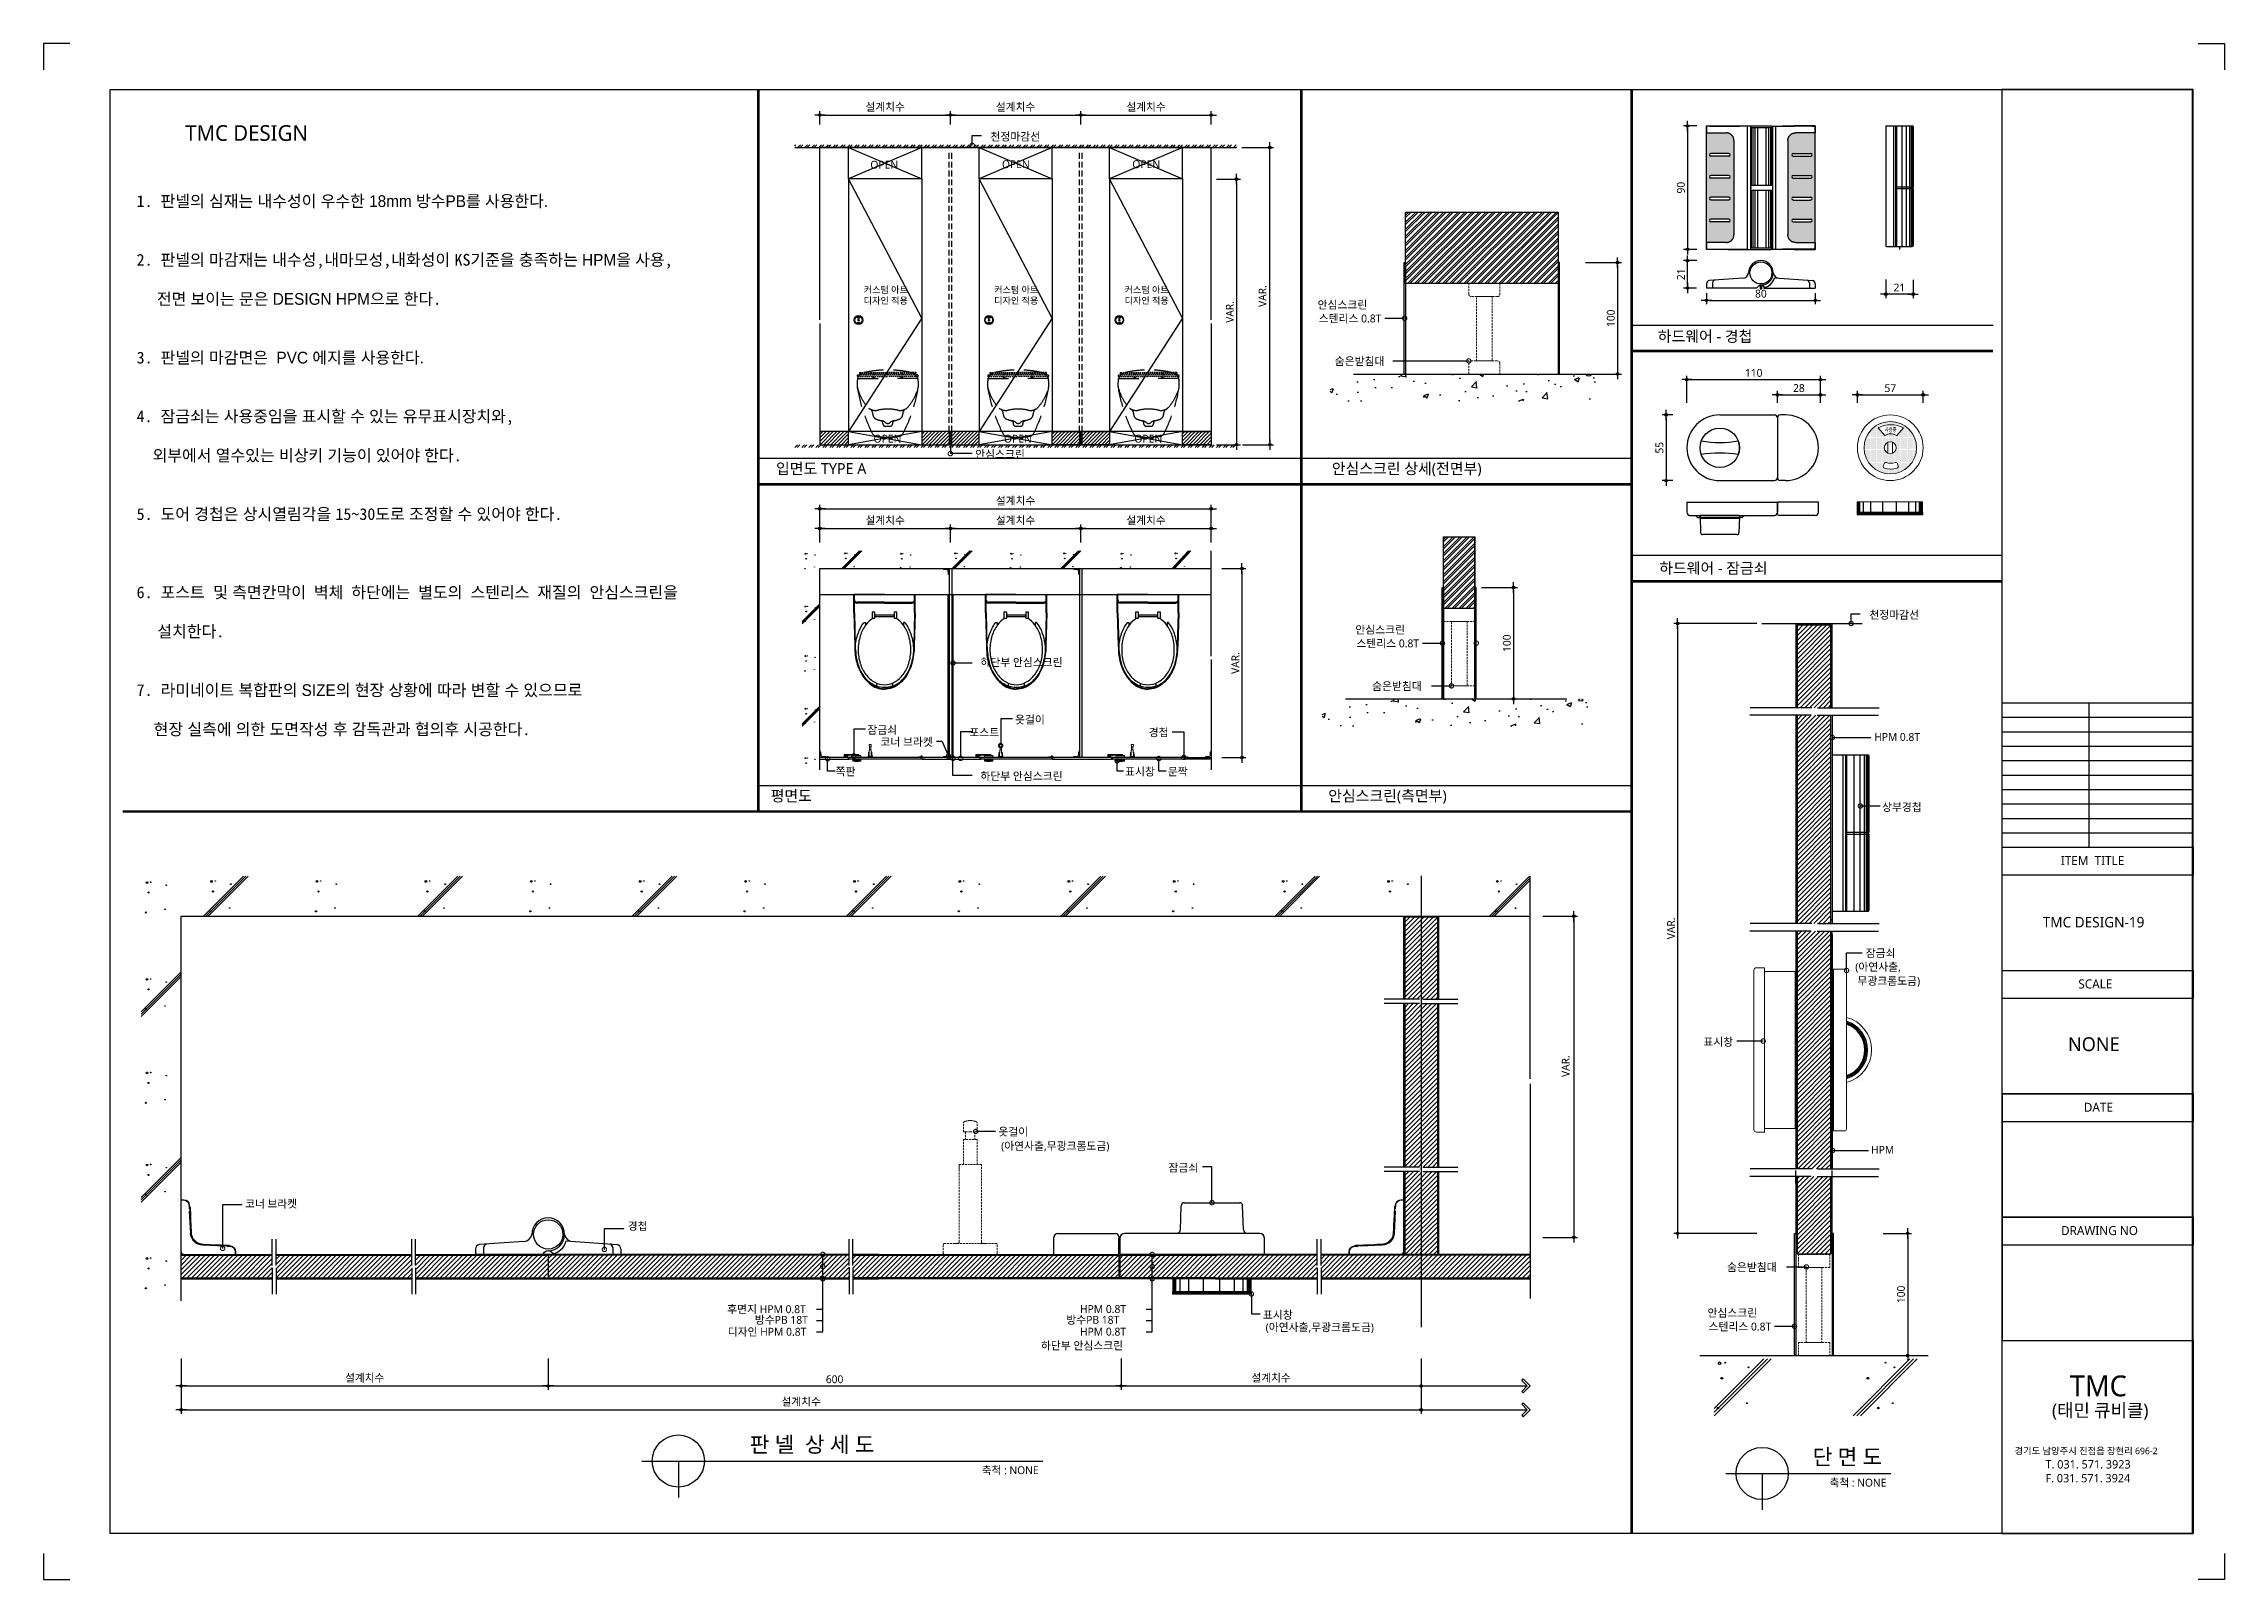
# Model space of a CAD drawing. Extents: x -256 to 8104, y -176 to 5714.
import ezdxf
from ezdxf.enums import TextEntityAlignment as Align

# ---------------------------------------------------------------- set-up
doc = ezdxf.new("R2010")
doc.units = 0
doc.header["$LTSCALE"] = 30
doc.linetypes.add('CEN', pattern=[62, 60, -1, 0, -1])
doc.linetypes.add('HIDDEN', pattern=[0.375, 0.25, -0.125])
doc.layers.get('0').update_dxf_attribs({"linetype": 'CONTINUOUS'})
doc.layers.get('DEFPOINTS').update_dxf_attribs({"linetype": 'CONTINUOUS'})
for name, color, linetype in [('02---제품선', 4, 'CONTINUOUS'), ('0_toilet', 6, 'CONTINUOUS'), ('C', 2, 'CONTINUOUS'), ('curior-0Line', 252, 'CONTINUOUS'), ('DIM', 7, 'CONTINUOUS'), ('HAT', 8, 'CONTINUOUS'), ('HID', 9, 'HIDDEN'), ('jac text', 7, 'CONTINUOUS'), ('TIT', 3, 'CONTINUOUS'), ('경첩', 4, 'CONTINUOUS'), ('문자', 3, 'CONTINUOUS'), ('부자재', 4, 'CONTINUOUS'), ('옷걸이', 4, 'CONTINUOUS'), ('잠금쇠(회전형)', 4, 'CONTINUOUS'), ('중심선', 1, 'CEN'), ('치수', 1, 'CONTINUOUS'), ('판넬', 2, 'CONTINUOUS'), ('해치', 8, 'CONTINUOUS')]:
    doc.layers.add(name, color=color, linetype=linetype)
doc.styles.add('HDW', font='gulim.ttc')
doc.styles.add('돋움', font='malgun.ttf')
doc.dimstyles.new('10', dxfattribs={"dimscale": 10, "dimtxt": 3, "dimasz": 1, "dimexe": 1.5, "dimexo": 2, "dimgap": 1, "dimtad": 1, "dimdec": 0, "dimlunit": 6, "dimtxsty": '돋움', "dimblk": 'DIMDOT', "dimcen": -1, "dimdle": 1.5, "dimclrt": 3, "dimazin": 3, "dimtfac": 1, "dimtdec": 0, "dimtix": 1, "dimtmove": 2, "dimatfit": 3, "dimldrblk": 'DIMDOT', "dimarcsym": 0})
pattern_1 = [(45, (179867.086, -48.667), (-8.980256, 8.980256), [])]
pattern_2 = [(45, (179806.501, 43.407), (-8.980256, 8.980256), [])]

# ---------------------------------------------------------------- blocks, each defined once
blk = doc.blocks.new('DIMDOT')
at = {"linetype": 'Continuous'}
blk.add_line((-2, 0), (2, 0), dxfattribs=at)
for radius in [0.5, 0.25]:
    blk.add_circle((0, 0), radius, dxfattribs=at)
blk = doc.blocks.new('*D503')
at = {"layer": 'DEFPOINTS', "color": 0}
for p in [(191408.8, 5567.2), (190908.8, 5511), (191408.8, 5511)]:
    blk.add_point(p, dxfattribs=at)
at = {"layer": 'DIM', "color": 0, "lineweight": -2, "ltscale": 10}
for p, q in [((190908.8, 5531), (190908.8, 5582.2)), ((190918.8, 5567.2), (191398.8, 5567.2)), ((191408.8, 5531), (191408.8, 5582.2))]:
    blk.add_line(p, q, dxfattribs=at)
at = {"layer": 'DIM', "color": 0, "lineweight": -2, "xscale": 10, "yscale": 10, "zscale": 10, "rotation": 180}
blk.add_blockref('DIMDOT', (190908.8, 5567.2), dxfattribs=at)
at = {"layer": 'DIM', "color": 0, "lineweight": -2, "xscale": 10, "yscale": 10, "zscale": 10}
blk.add_blockref('DIMDOT', (191408.8, 5567.2), dxfattribs=at)
at = {"layer": 'DIM', "color": 3, "insert": (191158.8, 5596.9), "char_height": 30, "attachment_point": 5, "style": '돋움'}
blk.add_mtext('설계치수', dxfattribs=at)
blk = doc.blocks.new('*D504')
at = {"layer": 'DEFPOINTS', "color": 0}
for p in [(191908.8, 5567.2), (191408.8, 5511), (191908.8, 5511)]:
    blk.add_point(p, dxfattribs=at)
at = {"layer": 'DIM', "color": 0, "lineweight": -2, "ltscale": 10}
for p, q in [((191408.8, 5531), (191408.8, 5582.2)), ((191418.8, 5567.2), (191898.8, 5567.2)), ((191908.8, 5531), (191908.8, 5582.2))]:
    blk.add_line(p, q, dxfattribs=at)
at = {"layer": 'DIM', "color": 0, "lineweight": -2, "xscale": 10, "yscale": 10, "zscale": 10, "rotation": 180}
blk.add_blockref('DIMDOT', (191408.8, 5567.2), dxfattribs=at)
at = {"layer": 'DIM', "color": 0, "lineweight": -2, "xscale": 10, "yscale": 10, "zscale": 10}
blk.add_blockref('DIMDOT', (191908.8, 5567.2), dxfattribs=at)
at = {"layer": 'DIM', "color": 3, "insert": (191658.8, 5596.9), "char_height": 30, "attachment_point": 5, "style": '돋움'}
blk.add_mtext('설계치수', dxfattribs=at)
blk = doc.blocks.new('*D505')
at = {"layer": 'DEFPOINTS', "color": 0}
for p in [(192408.8, 5567.2), (191908.8, 5511), (192408.8, 5511)]:
    blk.add_point(p, dxfattribs=at)
at = {"layer": 'DIM', "color": 0, "lineweight": -2, "ltscale": 10}
for p, q in [((191908.8, 5531), (191908.8, 5582.2)), ((191918.8, 5567.2), (192398.8, 5567.2)), ((192408.8, 5531), (192408.8, 5582.2))]:
    blk.add_line(p, q, dxfattribs=at)
at = {"layer": 'DIM', "color": 0, "lineweight": -2, "xscale": 10, "yscale": 10, "zscale": 10, "rotation": 180}
blk.add_blockref('DIMDOT', (191908.8, 5567.2), dxfattribs=at)
at = {"layer": 'DIM', "color": 0, "lineweight": -2, "xscale": 10, "yscale": 10, "zscale": 10}
blk.add_blockref('DIMDOT', (192408.8, 5567.2), dxfattribs=at)
at = {"layer": 'DIM', "color": 3, "insert": (192158.8, 5596.9), "char_height": 30, "attachment_point": 5, "style": '돋움'}
blk.add_mtext('설계치수', dxfattribs=at)
blk = doc.blocks.new('*D506')
at = {"layer": 'DEFPOINTS', "color": 0}
for p in [(192408.8, 5321.3), (192408.8, 4303.1), (192505.7, 4303.1)]:
    blk.add_point(p, dxfattribs=at)
at = {"layer": 'DIM', "color": 0, "lineweight": -2, "ltscale": 10}
for p, q in [((192428.8, 5321.3), (192520.7, 5321.3)), ((192505.7, 5311.3), (192505.7, 4313.1)), ((192428.8, 4303.1), (192520.7, 4303.1))]:
    blk.add_line(p, q, dxfattribs=at)
at = {"layer": 'DIM', "color": 0, "lineweight": -2, "xscale": 10, "yscale": 10, "zscale": 10}
for p, rotation in [((192505.7, 5321.3), 90), ((192505.7, 4303.1), 270)]:
    blk.add_blockref('DIMDOT', p, dxfattribs=dict(at, rotation=rotation))
at = {"layer": 'DIM', "color": 3, "insert": (192480.5, 4812.2), "char_height": 30, "attachment_point": 5, "rotation": 90, "style": '돋움'}
blk.add_mtext('VAR.', dxfattribs=at)
blk = doc.blocks.new('*D507')
at = {"layer": 'DEFPOINTS', "color": 0}
for p in [(192429.8, 3828.2), (192429.8, 3103.2), (192526.7, 3103.2)]:
    blk.add_point(p, dxfattribs=at)
at = {"layer": 'DIM', "color": 0, "lineweight": -2, "ltscale": 10}
for p, q in [((192449.8, 3828.2), (192541.7, 3828.2)), ((192526.7, 3818.2), (192526.7, 3113.2)), ((192449.8, 3103.2), (192541.7, 3103.2))]:
    blk.add_line(p, q, dxfattribs=at)
at = {"layer": 'DIM', "color": 0, "lineweight": -2, "xscale": 10, "yscale": 10, "zscale": 10}
for p, rotation in [((192526.7, 3828.2), 90), ((192526.7, 3103.2), 270)]:
    blk.add_blockref('DIMDOT', p, dxfattribs=dict(at, rotation=rotation))
at = {"layer": 'DIM', "color": 3, "insert": (192501.5, 3465.7), "char_height": 30, "attachment_point": 5, "rotation": 90, "style": '돋움'}
blk.add_mtext('VAR.', dxfattribs=at)
blk = doc.blocks.new('_DOTSMALL')
at = {"color": 0, "linetype": 'ByBlock', "const_width": 0.5}
blk.add_lwpolyline([(-0.0625, 0, 1), (0.0625, 0, 1)], format="xyb", close=True, dxfattribs=at)
blk = doc.blocks.new('A$C63EC304E')
at = {"layer": '치수', "color": 1, "xscale": 2.5, "yscale": 2.5, "zscale": 2.5, "rotation": 234.3098741996962}
blk.add_blockref('_DOTSMALL', (0.31, 0.31), dxfattribs=at)
blk = doc.blocks.new('A$C2BC9653E')
at = {"layer": '치수', "xscale": 0.3333333333333333, "yscale": 0.3333333333333333, "zscale": 0.3333333333333333}
blk.add_blockref('A$C63EC304E', (0, 0), dxfattribs=at)
blk = doc.blocks.new('A$C7FC71301')
at = {"layer": '치수', "rotation": 180}
blk.add_blockref('A$C2BC9653E', (0.21, 0.21), dxfattribs=at)
blk = doc.blocks.new('A$C4A20372B')
at = {"layer": '치수'}
blk.add_blockref('A$C7FC71301', (0, 0), dxfattribs=at)
blk = doc.blocks.new('A$C566469F5')
at = {"layer": '치수'}
blk.add_blockref('A$C4A20372B', (0, 0), dxfattribs=at)
blk = doc.blocks.new('A$C7E317CD4')
at = {"layer": '해치', "xscale": 2, "yscale": 2, "zscale": 2}
blk.add_blockref('A$C566469F5', (0, 0), dxfattribs=at)
blk = doc.blocks.new('A$C601D7F27')
at = {"layer": '치수'}
blk.add_blockref('A$C7E317CD4', (0, 0), dxfattribs=at)
blk = doc.blocks.new('A$C38802C08')
at = {"layer": '치수'}
blk.add_blockref('A$C601D7F27', (0, 0), dxfattribs=at)
blk = doc.blocks.new('*D508')
at = {"layer": 'DEFPOINTS', "color": 0}
for p in [(192408.8, 3981.7), (191908.8, 3908.6), (192408.8, 3908.6)]:
    blk.add_point(p, dxfattribs=at)
at = {"layer": 'DIM', "color": 0, "lineweight": -2, "ltscale": 10}
for p, q in [((191908.8, 3928.6), (191908.8, 3996.7)), ((191918.8, 3981.7), (192398.8, 3981.7)), ((192408.8, 3928.6), (192408.8, 3996.7))]:
    blk.add_line(p, q, dxfattribs=at)
at = {"layer": 'DIM', "color": 0, "lineweight": -2, "xscale": 10, "yscale": 10, "zscale": 10, "rotation": 180}
blk.add_blockref('DIMDOT', (191908.8, 3981.7), dxfattribs=at)
at = {"layer": 'DIM', "color": 0, "lineweight": -2, "xscale": 10, "yscale": 10, "zscale": 10}
blk.add_blockref('DIMDOT', (192408.8, 3981.7), dxfattribs=at)
at = {"layer": 'DIM', "color": 3, "insert": (192158.8, 4011.4), "char_height": 30, "attachment_point": 5, "style": '돋움'}
blk.add_mtext('설계치수', dxfattribs=at)
blk = doc.blocks.new('*D509')
at = {"layer": 'DEFPOINTS', "color": 0}
for p in [(192408.8, 4057.1), (190908.8, 3908.6), (192408.8, 3908.6)]:
    blk.add_point(p, dxfattribs=at)
at = {"layer": 'DIM', "color": 0, "lineweight": -2, "ltscale": 10}
for p, q in [((190908.8, 3928.6), (190908.8, 4072.1)), ((190918.8, 4057.1), (192398.8, 4057.1)), ((192408.8, 3928.6), (192408.8, 4072.1))]:
    blk.add_line(p, q, dxfattribs=at)
at = {"layer": 'DIM', "color": 0, "lineweight": -2, "xscale": 10, "yscale": 10, "zscale": 10, "rotation": 180}
blk.add_blockref('DIMDOT', (190908.8, 4057.1), dxfattribs=at)
at = {"layer": 'DIM', "color": 0, "lineweight": -2, "xscale": 10, "yscale": 10, "zscale": 10}
blk.add_blockref('DIMDOT', (192408.8, 4057.1), dxfattribs=at)
at = {"layer": 'DIM', "color": 3, "insert": (191658.8, 4086.7), "char_height": 30, "attachment_point": 5, "style": '돋움'}
blk.add_mtext('설계치수', dxfattribs=at)
blk = doc.blocks.new('*D510')
at = {"layer": 'DEFPOINTS', "color": 0}
for p in [(191908.8, 3981.7), (191408.8, 3908.6), (191908.8, 3908.6)]:
    blk.add_point(p, dxfattribs=at)
at = {"layer": 'DIM', "color": 0, "lineweight": -2, "ltscale": 10}
for p, q in [((191408.8, 3928.6), (191408.8, 3996.7)), ((191418.8, 3981.7), (191898.8, 3981.7)), ((191908.8, 3928.6), (191908.8, 3996.7))]:
    blk.add_line(p, q, dxfattribs=at)
at = {"layer": 'DIM', "color": 0, "lineweight": -2, "xscale": 10, "yscale": 10, "zscale": 10, "rotation": 180}
blk.add_blockref('DIMDOT', (191408.8, 3981.7), dxfattribs=at)
at = {"layer": 'DIM', "color": 0, "lineweight": -2, "xscale": 10, "yscale": 10, "zscale": 10}
blk.add_blockref('DIMDOT', (191908.8, 3981.7), dxfattribs=at)
at = {"layer": 'DIM', "color": 3, "insert": (191658.8, 4011.4), "char_height": 30, "attachment_point": 5, "style": '돋움'}
blk.add_mtext('설계치수', dxfattribs=at)
blk = doc.blocks.new('*D511')
at = {"layer": 'DEFPOINTS', "color": 0}
for p in [(191408.8, 3981.7), (190908.8, 3908.6), (191408.8, 3908.6)]:
    blk.add_point(p, dxfattribs=at)
at = {"layer": 'DIM', "color": 0, "lineweight": -2, "ltscale": 10}
for p, q in [((190908.8, 3928.6), (190908.8, 3996.7)), ((190918.8, 3981.7), (191398.8, 3981.7)), ((191408.8, 3928.6), (191408.8, 3996.7))]:
    blk.add_line(p, q, dxfattribs=at)
at = {"layer": 'DIM', "color": 0, "lineweight": -2, "xscale": 10, "yscale": 10, "zscale": 10, "rotation": 180}
blk.add_blockref('DIMDOT', (190908.8, 3981.7), dxfattribs=at)
at = {"layer": 'DIM', "color": 0, "lineweight": -2, "xscale": 10, "yscale": 10, "zscale": 10}
blk.add_blockref('DIMDOT', (191408.8, 3981.7), dxfattribs=at)
at = {"layer": 'DIM', "color": 3, "insert": (191158.8, 4011.4), "char_height": 30, "attachment_point": 5, "style": '돋움'}
blk.add_mtext('설계치수', dxfattribs=at)
blk = doc.blocks.new('*D512')
at = {"layer": 'DEFPOINTS', "color": 0}
for p in [(194744.3, 4552.6), (194232.3, 4444), (194744.3, 4444)]:
    blk.add_point(p, dxfattribs=at)
at = {"layer": 'DIM', "color": 0, "lineweight": -2, "ltscale": 10}
for p, q in [((194232.3, 4464), (194232.3, 4567.6)), ((194242.3, 4552.6), (194734.3, 4552.6)), ((194744.3, 4464), (194744.3, 4567.6))]:
    blk.add_line(p, q, dxfattribs=at)
at = {"layer": 'DIM', "color": 0, "lineweight": -2, "xscale": 10, "yscale": 10, "zscale": 10, "rotation": 180}
blk.add_blockref('DIMDOT', (194232.3, 4552.6), dxfattribs=at)
at = {"layer": 'DIM', "color": 0, "lineweight": -2, "xscale": 10, "yscale": 10, "zscale": 10}
blk.add_blockref('DIMDOT', (194744.3, 4552.6), dxfattribs=at)
at = {"layer": 'DIM', "color": 3, "insert": (194488.3, 4578.2), "char_height": 30, "attachment_point": 5, "style": '돋움'}
blk.add_mtext('110', dxfattribs=at)
blk = doc.blocks.new('*D513')
at = {"layer": 'DEFPOINTS', "color": 0}
for p in [(194579.2, 4444), (194744.3, 4494.6), (194744.3, 4444)]:
    blk.add_point(p, dxfattribs=at)
at = {"layer": 'DIM', "color": 0, "lineweight": -2, "ltscale": 10}
for p, q in [((194579.2, 4464), (194579.2, 4509.6)), ((194589.2, 4494.6), (194734.3, 4494.6)), ((194744.3, 4464), (194744.3, 4509.6))]:
    blk.add_line(p, q, dxfattribs=at)
at = {"layer": 'DIM', "color": 0, "lineweight": -2, "xscale": 10, "yscale": 10, "zscale": 10, "rotation": 180}
blk.add_blockref('DIMDOT', (194579.2, 4494.6), dxfattribs=at)
at = {"layer": 'DIM', "color": 0, "lineweight": -2, "xscale": 10, "yscale": 10, "zscale": 10}
blk.add_blockref('DIMDOT', (194744.3, 4494.6), dxfattribs=at)
at = {"layer": 'DIM', "color": 3, "insert": (194661.7, 4520.1), "char_height": 30, "attachment_point": 5, "style": '돋움'}
blk.add_mtext('28', dxfattribs=at)
blk = doc.blocks.new('*D514')
at = {"layer": 'DEFPOINTS', "color": 0}
for p in [(194886, 4444), (195138, 4494.6), (195138, 4444)]:
    blk.add_point(p, dxfattribs=at)
at = {"layer": 'DIM', "color": 0, "lineweight": -2, "ltscale": 10}
for p, q in [((194886, 4464), (194886, 4509.6)), ((194896, 4494.6), (195128, 4494.6)), ((195138, 4464), (195138, 4509.6))]:
    blk.add_line(p, q, dxfattribs=at)
at = {"layer": 'DIM', "color": 0, "lineweight": -2, "xscale": 10, "yscale": 10, "zscale": 10, "rotation": 180}
blk.add_blockref('DIMDOT', (194886, 4494.6), dxfattribs=at)
at = {"layer": 'DIM', "color": 0, "lineweight": -2, "xscale": 10, "yscale": 10, "zscale": 10}
blk.add_blockref('DIMDOT', (195138, 4494.6), dxfattribs=at)
at = {"layer": 'DIM', "color": 3, "insert": (195012, 4519.9), "char_height": 30, "attachment_point": 5, "style": '돋움'}
blk.add_mtext('57', dxfattribs=at)
blk = doc.blocks.new('*D515')
at = {"layer": 'DEFPOINTS', "color": 0}
for p in [(194289.9, 5525.4), (194234.9, 5052.2), (194289.9, 5052.2)]:
    blk.add_point(p, dxfattribs=at)
at = {"layer": 'DIM', "color": 0, "lineweight": -2, "ltscale": 10}
for p, q in [((194269.9, 5525.4), (194219.9, 5525.4)), ((194234.9, 5515.4), (194234.9, 5062.2)), ((194269.9, 5052.2), (194219.9, 5052.2))]:
    blk.add_line(p, q, dxfattribs=at)
at = {"layer": 'DIM', "color": 0, "lineweight": -2, "xscale": 10, "yscale": 10, "zscale": 10}
for p, rotation in [((194234.9, 5525.4), 90), ((194234.9, 5052.2), 270)]:
    blk.add_blockref('DIMDOT', p, dxfattribs=dict(at, rotation=rotation))
at = {"layer": 'DIM', "color": 3, "insert": (194209.4, 5288.8), "char_height": 30, "attachment_point": 5, "rotation": 90, "style": '돋움'}
blk.add_mtext('90', dxfattribs=at)
blk = doc.blocks.new('*D516')
at = {"layer": 'DEFPOINTS', "color": 0}
for p in [(194307.5, 4904), (194724.6, 4904), (194724.6, 4856.6)]:
    blk.add_point(p, dxfattribs=at)
at = {"layer": 'DIM', "color": 0, "lineweight": -2, "ltscale": 10}
for p, q in [((194307.5, 4884), (194307.5, 4841.6)), ((194317.5, 4856.6), (194714.6, 4856.6)), ((194724.6, 4884), (194724.6, 4841.6))]:
    blk.add_line(p, q, dxfattribs=at)
at = {"layer": 'DIM', "color": 0, "lineweight": -2, "xscale": 10, "yscale": 10, "zscale": 10, "rotation": 180}
blk.add_blockref('DIMDOT', (194307.5, 4856.6), dxfattribs=at)
at = {"layer": 'DIM', "color": 0, "lineweight": -2, "xscale": 10, "yscale": 10, "zscale": 10}
blk.add_blockref('DIMDOT', (194724.6, 4856.6), dxfattribs=at)
at = {"layer": 'DIM', "color": 3, "insert": (194516, 4882.1), "char_height": 30, "attachment_point": 5, "style": '돋움'}
blk.add_mtext('80', dxfattribs=at)
blk = doc.blocks.new('*D517')
at = {"layer": 'DEFPOINTS', "color": 0}
for p in [(194234.9, 5009), (194289.9, 5009), (194289.2, 4904)]:
    blk.add_point(p, dxfattribs=at)
at = {"layer": 'DIM', "color": 0, "lineweight": -2, "ltscale": 10}
for p, q in [((194269.9, 5009), (194219.9, 5009)), ((194234.9, 4914), (194234.9, 4999)), ((194269.2, 4904), (194219.9, 4904))]:
    blk.add_line(p, q, dxfattribs=at)
at = {"layer": 'DIM', "color": 0, "lineweight": -2, "xscale": 10, "yscale": 10, "zscale": 10}
for p, rotation in [((194234.9, 5009), 90), ((194234.9, 4904), 270)]:
    blk.add_blockref('DIMDOT', p, dxfattribs=dict(at, rotation=rotation))
at = {"layer": 'DIM', "color": 3, "insert": (194209.5, 4956.5), "char_height": 30, "attachment_point": 5, "rotation": 90, "style": '돋움'}
blk.add_mtext('21', dxfattribs=at)
blk = doc.blocks.new('*D518')
at = {"layer": 'DEFPOINTS', "color": 0}
for p in [(194994.4, 4956.2), (195099.4, 4955.5), (194994.4, 4880.5)]:
    blk.add_point(p, dxfattribs=at)
at = {"layer": 'DIM', "color": 0, "lineweight": -2, "ltscale": 10}
for p, q in [((194994.4, 4936.2), (194994.4, 4865.5)), ((195099.4, 4935.5), (195099.4, 4865.5)), ((195089.4, 4880.5), (195004.4, 4880.5))]:
    blk.add_line(p, q, dxfattribs=at)
at = {"layer": 'DIM', "color": 0, "lineweight": -2, "xscale": 10, "yscale": 10, "zscale": 10, "rotation": 180}
blk.add_blockref('DIMDOT', (194994.4, 4880.5), dxfattribs=at)
at = {"layer": 'DIM', "color": 0, "lineweight": -2, "xscale": 10, "yscale": 10, "zscale": 10}
blk.add_blockref('DIMDOT', (195099.4, 4880.5), dxfattribs=at)
at = {"layer": 'DIM', "color": 3, "insert": (195046.9, 4905.8), "char_height": 30, "attachment_point": 5, "style": '돋움'}
blk.add_mtext('21', dxfattribs=at)
blk = doc.blocks.new('A$C10E41893')
at = {"layer": '부자재'}
for p, q in [((6, 0), (6, 196)), ((123, 196), (6, 196)), ((123, 192), (6, 192)), ((55, 0), (55, 177)), ((61, 0), (61, 177)), ((6, 0), (6, -196)), ((55, 0), (55, -177)), ((61, 0), (61, -177)), ((123, -192), (6, -192)), ((123, -196), (6, -196))]:
    blk.add_line(p, q, dxfattribs=at)
for points in [[(123, 196, -0.012538), (123, 196), (335, 190, -0.055395), (445, 175, -0.154276), (577, 93, -0.179504), (612, 0, -0.179504)], [(123, 192, -0.012538), (123, 192), (335, 187, -0.055395), (444, 172, -0.154276), (574, 91, -0.179504), (608, 0, -0.179504)], [(157, -72, 0.089162), (200, -119, 0.085733), (270, -155, 0.075373), (359, -168, 0.075373), (447, -155, 0.085733), (517, -119, 0.106084), (567, -62, 0.126931), (583, 0, 0.126931), (567, 62, 0.106084), (517, 119, 0.085733), (447, 155, 0.075373), (359, 168, 0.075373), (270, 155, 0.085733), (200, 119, 0.089162), (157, 72)], [(572, 51), (589, 51), (589, 60, 0.021185), (583, 71, 0.106084), (528, 134, 0.085733), (453, 172, 0.075373), (359, 187, 0.075373), (265, 172, 0.085733), (189, 134, 0.007337), (184, 130), (184, 122), (205, 122)], [(123, -196, 0.012538), (123, -196), (335, -190, 0.055395), (445, -175, 0.154276), (577, -93, 0.179504), (612, 0, 0.179504)], [(123, -192, 0.012538), (123, -192), (335, -187, 0.055395), (444, -172, 0.154276), (574, -91, 0.179504), (608, 0, 0.179504)], [(589, -51, 0.090214), (598, 0, 0.090214), (589, 51, 0.106084)], [(572, -51), (589, -51), (589, -60, -0.021185), (583, -71, -0.106084), (528, -134, -0.085733), (453, -172, -0.075373), (359, -187, -0.075373), (265, -172, -0.085733), (189, -134, -0.007337), (184, -130), (184, -122), (205, -122)]]:
    blk.add_lwpolyline(points, format="xyb", dxfattribs=at)
blk.add_lwpolyline([(138, -61), (119, -61), (119, -79), (157, -79), (157, -61), (138, -61), (147, -61), (147, 61), (138, 61), (157, 61), (157, 79), (119, 79), (119, 61), (138, 61), (138, -61), (119, -61)], dxfattribs=at)
for centre, start, end in [((40, 177), 0, 90), ((46, 177), 0, 90), ((40, -177), 270, 0), ((46, -177), 270, 0)]:
    blk.add_arc(centre, 15, start, end, dxfattribs=at)
blk = doc.blocks.new('A$C460A2A32')
at = {"color": 0}
for p, q in [((3, 20), (0, 16)), ((3, 20), (9, 20)), ((4, 10), (162, 10)), ((9, 20), (162, 20)), ((13, 32), (11, 30)), ((13, 32), (162, 32)), ((13, 27), (162, 27)), ((312, 32), (162, 32)), ((312, 27), (162, 27)), ((316, 20), (162, 20)), ((321, 10), (162, 10)), ((312, 32), (313, 30)), ((322, 20), (316, 20)), ((322, 20), (324, 16))]:
    blk.add_line(p, q, dxfattribs=at)
for centre, radius, start, end in [((4, 14), 4, 150.0107, 270), ((13, 29), 2, 135, 270), ((109, 28), 26, 182.6717, 198.4118), ((109, 10), 26, 180, 202.6199), ((107, 28), 23, 183.0205, 200.9186), ((107, 10), 23, 180, 205.7715), ((69, 10), 23, 334.2285, 0), ((69, 28), 23, 339.0814, 356.9795), ((67, 10), 26, 337.3801, 0), ((67, 28), 26, 341.5882, 357.3283), ((257, 10), 26, 180, 202.6199), ((257, 28), 26, 182.6717, 198.4118), ((256, 28), 23, 183.0205, 200.9186), ((256, 10), 23, 180, 205.7715), ((217, 10), 23, 334.2285, 0), ((217, 28), 23, 339.0814, 356.9795), ((216, 28), 26, 341.5882, 357.3283), ((216, 10), 26, 337.3801, 0), ((312, 29), 2, 270, 45), ((321, 14), 4, 270, 29.9893)]:
    blk.add_arc(centre, radius, start, end, dxfattribs=at)
blk = doc.blocks.new('*D519')
at = {"layer": 'DEFPOINTS', "color": 0}
for p in [(194197.9, 4417.4), (194152.3, 4165.4), (194197.9, 4165.4)]:
    blk.add_point(p, dxfattribs=at)
at = {"layer": 'DIM', "color": 0, "lineweight": -2, "ltscale": 10}
for p, q in [((194177.9, 4417.4), (194137.3, 4417.4)), ((194152.3, 4407.4), (194152.3, 4175.4)), ((194177.9, 4165.4), (194137.3, 4165.4))]:
    blk.add_line(p, q, dxfattribs=at)
at = {"layer": 'DIM', "color": 0, "lineweight": -2, "xscale": 10, "yscale": 10, "zscale": 10}
for p, rotation in [((194152.3, 4417.4), 90), ((194152.3, 4165.4), 270)]:
    blk.add_blockref('DIMDOT', p, dxfattribs=dict(at, rotation=rotation))
at = {"layer": 'DIM', "color": 3, "insert": (194127, 4291.4), "char_height": 30, "attachment_point": 5, "rotation": 90, "style": '돋움'}
blk.add_mtext('55', dxfattribs=at)
blk = doc.blocks.new('*D520')
at = {"layer": 'DEFPOINTS', "color": 0}
for p in [(194520.9, 3617.4), (194196.8, 1278.5), (194520.9, 1278.5)]:
    blk.add_point(p, dxfattribs=at)
at = {"layer": 'DIM', "color": 0, "lineweight": -2, "ltscale": 10}
for p, q in [((194500.9, 3617.4), (194181.8, 3617.4)), ((194196.8, 3607.4), (194196.8, 1288.5)), ((194500.9, 1278.5), (194181.8, 1278.5))]:
    blk.add_line(p, q, dxfattribs=at)
at = {"layer": 'DIM', "color": 0, "lineweight": -2, "xscale": 10, "yscale": 10, "zscale": 10}
for p, rotation in [((194196.8, 3617.4), 90), ((194196.8, 1278.5), 270)]:
    blk.add_blockref('DIMDOT', p, dxfattribs=dict(at, rotation=rotation))
at = {"layer": 'DIM', "color": 3, "insert": (194171.6, 2448), "char_height": 30, "attachment_point": 5, "rotation": 90, "style": '돋움'}
blk.add_mtext('VAR.', dxfattribs=at)
blk = doc.blocks.new('A$C13EB2441')
for p, q in [((0.84, 7.37), (0.84, 14.11)), ((0.84, 6.74), (0.84, 0))]:
    blk.add_line(p, q)
blk = doc.blocks.new('*D521')
at = {"layer": 'DEFPOINTS', "color": 0}
for p in [(194964.4, 1278.5), (194964.4, 810.2), (195078.7, 810.2)]:
    blk.add_point(p, dxfattribs=at)
at = {"layer": 'DIM', "color": 0, "lineweight": -2, "ltscale": 10}
for p, q in [((194984.4, 1278.5), (195093.7, 1278.5)), ((195078.7, 1268.5), (195078.7, 820.2)), ((194984.4, 810.2), (195093.7, 810.2))]:
    blk.add_line(p, q, dxfattribs=at)
at = {"layer": 'DIM', "color": 0, "lineweight": -2, "xscale": 10, "yscale": 10, "zscale": 10}
for p, rotation in [((195078.7, 1278.5), 90), ((195078.7, 810.2), 270)]:
    blk.add_blockref('DIMDOT', p, dxfattribs=dict(at, rotation=rotation))
at = {"layer": 'DIM', "color": 3, "insert": (195053.1, 1044.4), "char_height": 30, "attachment_point": 5, "rotation": 90, "style": '돋움'}
blk.add_mtext('100', dxfattribs=at)
blk = doc.blocks.new('*D522')
at = {"layer": 'DEFPOINTS', "color": 0}
for p in [(193424.7, 3755.5), (193424.7, 3328.1), (193567.6, 3328.1)]:
    blk.add_point(p, dxfattribs=at)
at = {"layer": 'DIM', "color": 0, "lineweight": -2, "ltscale": 10}
for p, q in [((193444.7, 3755.5), (193582.6, 3755.5)), ((193567.6, 3745.5), (193567.6, 3338.1)), ((193444.7, 3328.1), (193582.6, 3328.1))]:
    blk.add_line(p, q, dxfattribs=at)
at = {"layer": 'DIM', "color": 0, "lineweight": -2, "xscale": 10, "yscale": 10, "zscale": 10}
for p, rotation in [((193567.6, 3755.5), 90), ((193567.6, 3328.1), 270)]:
    blk.add_blockref('DIMDOT', p, dxfattribs=dict(at, rotation=rotation))
at = {"layer": 'DIM', "color": 3, "insert": (193542.1, 3541.8), "char_height": 30, "attachment_point": 5, "rotation": 90, "style": '돋움'}
blk.add_mtext('100', dxfattribs=at)
blk = doc.blocks.new('*D523')
at = {"layer": 'DEFPOINTS', "color": 0}
for p in [(192505.7, 5442.8), (192633.1, 5442.8), (192508.2, 4303.1)]:
    blk.add_point(p, dxfattribs=at)
at = {"layer": 'DIM', "color": 0, "lineweight": -2, "ltscale": 10}
for p, q in [((192525.7, 5442.8), (192648.1, 5442.8)), ((192633.1, 4313.1), (192633.1, 5432.8)), ((192528.2, 4303.1), (192648.1, 4303.1))]:
    blk.add_line(p, q, dxfattribs=at)
at = {"layer": 'DIM', "color": 0, "lineweight": -2, "xscale": 10, "yscale": 10, "zscale": 10}
for p, rotation in [((192633.1, 5442.8), 90), ((192633.1, 4303.1), 270)]:
    blk.add_blockref('DIMDOT', p, dxfattribs=dict(at, rotation=rotation))
at = {"layer": 'DIM', "color": 3, "insert": (192605.8, 4872.9), "char_height": 30, "attachment_point": 5, "rotation": 90, "style": '돋움'}
blk.add_mtext('VAR.', dxfattribs=at)
blk = doc.blocks.new('*D524')
at = {"layer": 'DEFPOINTS', "color": 0}
for p in [(193823.4, 5001.6), (193823.4, 4574.2), (193966.3, 4574.2)]:
    blk.add_point(p, dxfattribs=at)
at = {"layer": 'DIM', "color": 0, "lineweight": -2, "ltscale": 10}
for p, q in [((193843.4, 5001.6), (193981.3, 5001.6)), ((193966.3, 4991.6), (193966.3, 4584.2)), ((193843.4, 4574.2), (193981.3, 4574.2))]:
    blk.add_line(p, q, dxfattribs=at)
at = {"layer": 'DIM', "color": 0, "lineweight": -2, "xscale": 10, "yscale": 10, "zscale": 10}
for p, rotation in [((193966.3, 5001.6), 90), ((193966.3, 4574.2), 270)]:
    blk.add_blockref('DIMDOT', p, dxfattribs=dict(at, rotation=rotation))
at = {"layer": 'DIM', "color": 3, "insert": (193940.7, 4787.9), "char_height": 30, "attachment_point": 5, "rotation": 90, "style": '돋움'}
blk.add_mtext('100', dxfattribs=at)
blk = doc.blocks.new('*D525')
at = {"layer": 'DEFPOINTS', "color": 0}
for p in [(188459.9, 818.9), (189867, 818.9), (189867, 693.2)]:
    blk.add_point(p, dxfattribs=at)
at = {"layer": 'DIM', "color": 0, "lineweight": -2, "ltscale": 10}
for p, q in [((188459.9, 798.9), (188459.9, 678.2)), ((189867, 798.9), (189867, 678.2)), ((188469.9, 693.2), (189857, 693.2))]:
    blk.add_line(p, q, dxfattribs=at)
at = {"layer": 'DIM', "color": 0, "lineweight": -2, "xscale": 10, "yscale": 10, "zscale": 10, "rotation": 180}
blk.add_blockref('DIMDOT', (188459.9, 693.2), dxfattribs=at)
at = {"layer": 'DIM', "color": 0, "lineweight": -2, "xscale": 10, "yscale": 10, "zscale": 10}
blk.add_blockref('DIMDOT', (189867, 693.2), dxfattribs=at)
at = {"layer": 'DIM', "color": 3, "insert": (189163.5, 722.9), "char_height": 30, "attachment_point": 5, "style": '돋움'}
blk.add_mtext('설계치수', dxfattribs=at)
blk = doc.blocks.new('*D526')
at = {"layer": 'DEFPOINTS', "color": 0}
for p in [(188459.9, 818.9), (193213.8, 818.9), (193213.8, 601.8)]:
    blk.add_point(p, dxfattribs=at)
at = {"layer": 'DIM', "color": 0, "lineweight": -2, "ltscale": 10}
for p, q in [((188459.9, 798.9), (188459.9, 586.8)), ((193213.8, 798.9), (193213.8, 586.8)), ((188469.9, 601.8), (193203.8, 601.8))]:
    blk.add_line(p, q, dxfattribs=at)
at = {"layer": 'DIM', "color": 0, "lineweight": -2, "xscale": 10, "yscale": 10, "zscale": 10, "rotation": 180}
blk.add_blockref('DIMDOT', (188459.9, 601.8), dxfattribs=at)
at = {"layer": 'DIM', "color": 0, "lineweight": -2, "xscale": 10, "yscale": 10, "zscale": 10}
blk.add_blockref('DIMDOT', (193213.8, 601.8), dxfattribs=at)
at = {"layer": 'DIM', "color": 3, "insert": (190836.9, 631.4), "char_height": 30, "attachment_point": 5, "style": '돋움'}
blk.add_mtext('설계치수', dxfattribs=at)
blk = doc.blocks.new('*D527')
at = {"layer": 'DEFPOINTS', "color": 0}
for p in [(192063, 818.9), (193213.8, 818.9), (193213.8, 693.2)]:
    blk.add_point(p, dxfattribs=at)
at = {"layer": 'DIM', "color": 0, "lineweight": -2, "ltscale": 10}
for p, q in [((192063, 798.9), (192063, 678.2)), ((193213.8, 798.9), (193213.8, 678.2)), ((192073, 693.2), (193203.8, 693.2))]:
    blk.add_line(p, q, dxfattribs=at)
at = {"layer": 'DIM', "color": 0, "lineweight": -2, "xscale": 10, "yscale": 10, "zscale": 10, "rotation": 180}
blk.add_blockref('DIMDOT', (192063, 693.2), dxfattribs=at)
at = {"layer": 'DIM', "color": 0, "lineweight": -2, "xscale": 10, "yscale": 10, "zscale": 10}
blk.add_blockref('DIMDOT', (193213.8, 693.2), dxfattribs=at)
at = {"layer": 'DIM', "color": 3, "insert": (192638.4, 722.9), "char_height": 30, "attachment_point": 5, "style": '돋움'}
blk.add_mtext('설계치수', dxfattribs=at)
blk = doc.blocks.new('*D528')
at = {"layer": 'DEFPOINTS', "color": 0}
for p in [(189867, 818.9), (192063, 818.9), (192063, 693.2)]:
    blk.add_point(p, dxfattribs=at)
at = {"layer": 'DIM', "color": 0, "lineweight": -2, "ltscale": 10}
for p, q in [((189867, 798.9), (189867, 678.2)), ((192063, 798.9), (192063, 678.2)), ((189877, 693.2), (192053, 693.2))]:
    blk.add_line(p, q, dxfattribs=at)
at = {"layer": 'DIM', "color": 0, "lineweight": -2, "xscale": 10, "yscale": 10, "zscale": 10, "rotation": 180}
blk.add_blockref('DIMDOT', (189867, 693.2), dxfattribs=at)
at = {"layer": 'DIM', "color": 0, "lineweight": -2, "xscale": 10, "yscale": 10, "zscale": 10}
blk.add_blockref('DIMDOT', (192063, 693.2), dxfattribs=at)
at = {"layer": 'DIM', "color": 3, "insert": (190965, 718.7), "char_height": 30, "attachment_point": 5, "style": '돋움'}
blk.add_mtext('600', dxfattribs=at)
blk = doc.blocks.new('A$C06B31977')
for p, q in [((1.26, 11.06), (1.26, 21.17)), ((1.26, 10.11), (1.26, 0))]:
    blk.add_line(p, q)
blk = doc.blocks.new('*D529')
at = {"layer": 'DEFPOINTS', "color": 0}
for p in [(193660.6, 2494.6), (193660.6, 1263.2), (193798.5, 1263.2)]:
    blk.add_point(p, dxfattribs=at)
at = {"layer": 'DIM', "color": 0, "lineweight": -2, "ltscale": 10}
for p, q in [((193680.6, 2494.6), (193813.5, 2494.6)), ((193798.5, 2484.6), (193798.5, 1273.2)), ((193680.6, 1263.2), (193813.5, 1263.2))]:
    blk.add_line(p, q, dxfattribs=at)
at = {"layer": 'DIM', "color": 0, "lineweight": -2, "xscale": 10, "yscale": 10, "zscale": 10}
for p, rotation in [((193798.5, 2494.6), 90), ((193798.5, 1263.2), 270)]:
    blk.add_blockref('DIMDOT', p, dxfattribs=dict(at, rotation=rotation))
at = {"layer": 'DIM', "color": 3, "insert": (193767.7, 1919.8), "char_height": 30, "attachment_point": 5, "rotation": 90, "style": '돋움'}
blk.add_mtext('VAR.', dxfattribs=at)
blk = doc.blocks.new('DESIGN-19', base_point=(188188.6, 127.1))
h = blk.add_hatch()
h.set_pattern_fill('ANSI31', color=3, scale=3, angle=180)
h.set_pattern_definition([(225, (188227.086, -48.667), (6.735192, -6.735192), [])])
h.paths.add_polyline_path([(191018.8, 4353.1), (190908.8, 4353.1), (190908.8, 4303.1), (191018.8, 4303.1)])
h.paths.add_polyline_path([(191403.8, 4353.1), (191298.8, 4353.1), (191298.8, 4303.1), (191403.8, 4303.1)])
h.paths.add_polyline_path([(191518.8, 4353.1), (191413.8, 4353.1), (191413.8, 4303.1), (191518.8, 4303.1)])
h.paths.add_polyline_path([(191903.8, 4353.1), (191798.8, 4353.1), (191798.8, 4303.1), (191903.8, 4303.1)])
h.paths.add_polyline_path([(192018.8, 4353.1), (191913.8, 4353.1), (191913.8, 4303.1), (192018.8, 4303.1)])
h.paths.add_polyline_path([(192408.8, 4353.1), (192298.8, 4353.1), (192298.8, 4303.1), (192408.8, 4303.1)])
h = blk.add_hatch()
h.set_pattern_fill('ANSI31', color=2, style=0)
h.set_pattern_definition([(45, (188227.086, -48.6668), (-2.245064, 2.245064), [])])
h.paths.add_polyline_path([(191413.8, 4353.1), (191403.8, 4353.1), (191403.8, 4303.1), (191413.8, 4303.1)])
h = blk.add_hatch()
h.set_pattern_fill('ANSI31', color=2, style=0)
h.set_pattern_definition([(45, (188727.086, -48.6668), (-2.245064, 2.245064), [])])
h.paths.add_polyline_path([(191913.8, 4353.1), (191903.8, 4353.1), (191903.8, 4303.1), (191913.8, 4303.1)])
h = blk.add_hatch()
h.set_pattern_fill('ANSI31', color=2, style=0)
h.set_pattern_definition([(45, (191405.2524, 1791.3226), (-2.245064, 2.245064), [])])
h.paths.add_polyline_path([(193299.7, 3755.5), (193294.7, 3755.5), (193294.7, 3543.9, -1), (193294.7, 3539.7), (193294.7, 3328.1), (193299.7, 3328.1)])
h.paths.add_polyline_path([(193424.7, 3539.7, -1), (193424.7, 3543.9), (193424.7, 3755.5), (193419.7, 3755.5), (193419.7, 3328.1), (193424.7, 3328.1)])
at = {"layer": 'HAT'}
h = blk.add_hatch(dxfattribs=at)
h.set_pattern_fill('ANSI32', color=256, scale=2, style=0)
h.set_pattern_definition([(45, (179572.717, -190.143), (-13.470384, 13.470384), []), (45, (179581.697, -190.143), (-13.470384, 13.470384), [])])
h.paths.add_polyline_path([(190812.1, 5452.8), (192505.7, 5452.8), (192505.7, 5442.8), (190812.1, 5442.8)])
h = blk.add_hatch(dxfattribs=at)
h.set_pattern_fill('ANSI32', color=256, scale=2, style=0)
h.set_pattern_definition([(45, (179896.99, -57.5), (-13.470384, 13.470384), []), (45, (179905.97, -57.5), (-13.470384, 13.470384), [])])
h.paths.add_polyline_path([(193153.9, 5195.4), (193739.3, 5195.4), (193739.3, 4920.8), (193153.9, 4920.8)])
h = blk.add_hatch(dxfattribs=at)
h.set_pattern_fill('ANSI32', color=256, scale=2, style=0)
h.set_pattern_definition([(45, (179572.717, -8.163), (-13.470384, 13.470384), []), (45, (179581.697, -8.163), (-13.470384, 13.470384), [])])
h.paths.add_polyline_path([(190812.1, 4292.6), (192505.7, 4292.6), (192505.7, 4302.6), (190812.1, 4302.6)])
h = blk.add_hatch(dxfattribs=at)
h.set_pattern_fill('ANSI32', color=256, scale=2, style=0)
h.set_pattern_definition([(45, (188218.403, -48.667), (-13.470384, 13.470384), []), (45, (188227.384, -48.667), (-13.470384, 13.470384), [])])
h.paths.add_polyline_path([(193419.7, 3949.3), (193299.7, 3949.3), (193299.7, 3674.7), (193419.7, 3674.7), (193419.7, 3755.5)])
at = {"layer": 'HAT', "transparency": 33554687}
h = blk.add_hatch(dxfattribs=at)
h.set_pattern_fill('ANSI31', color=256, scale=4)
h.set_pattern_definition(pattern_1)
h.paths.add_polyline_path([(194711.1, 3294.5), (194733.3, 3294.5), (194784.7, 3294.5), (194784.7, 3612.4), (194654.7, 3612.4), (194654.7, 3294.5)])
at = {"layer": 'HAT'}
h = blk.add_hatch(dxfattribs=at)
h.set_pattern_fill('ANSI31', color=256, scale=4, style=0)
h.set_pattern_definition(pattern_1)
edge = h.paths.add_edge_path()
edge.add_line((194784.7, 3216.7), (194725.3, 3216.7))
edge.add_arc((194723.2, 3216.7), 2.08, -54.30987, 0, ccw=False)
edge.add_arc((194723.2, 3216.7), 2.08, 125.69013, 305.69013, ccw=False)
edge.add_arc((194723.2, 3216.7), 2.08, 0, 125.69013, ccw=False)
edge.add_line((194725.3, 3216.7), (194784.7, 3216.7))
edge.add_line((194784.7, 3216.7), (194784.7, 3265.4))
edge.add_line((194784.7, 3265.4), (194774.4, 3265.4))
edge.add_spline(control_points=[(194771.6, 3257.6), (194772.6, 3260.3), (194773.5, 3262.9), (194774.4, 3265.4)], knot_values=[0, 0, 0, 0, 0.152076, 0.152076, 0.152076, 0.152076], degree=3, periodic=0)
edge.add_line((194774.4, 3265.4), (194719.7, 3265.4))
edge.add_line((194719.7, 3265.4), (194719.7, 2466.9))
edge.add_line((194719.7, 2466.9), (194776.4, 2466.9))
edge.add_spline(control_points=[(194776.4, 2466.9), (194779.6, 2475.7), (194782.6, 2483.5), (194784.7, 2487.3)], knot_values=[0.152076, 0.152076, 0.152076, 0.152076, 0.673721, 0.673721, 0.673721, 0.673721], degree=3, periodic=0)
edge.add_spline(control_points=[(194787.1, 2466.9), (194787.6, 2476.9), (194788.7, 2492.3), (194785.8, 2489.3), (194784.7, 2487.3)], knot_values=[0.673721, 0.673721, 0.673721, 0.673721, 1.332503, 1.60798, 1.60798, 1.60798, 1.60798], degree=3, periodic=0)
edge.add_line((194784.7, 2487.3), (194784.7, 3216.7))
h.paths.add_polyline_path([(194719.7, 3265.4), (194654.7, 3265.4), (194654.7, 2466.9), (194719.7, 2466.9)])
h = blk.add_hatch(dxfattribs=at)
h.set_pattern_fill('ANSI31', color=256, scale=4, style=0)
h.set_pattern_definition(pattern_1)
h.paths.add_polyline_path([(194719.7, 1981.4), (194654.7, 1981.4), (194654.7, 1525.9), (194719.7, 1525.9), (194719.7, 1635.3, -0.567825), (194719.7, 1638.9)])
h.paths.add_polyline_path([(194784.7, 1981.4), (194719.7, 1981.4), (194719.7, 1638.9, -0.582142), (194722.8, 1637.1), (194784.7, 1637.1)])
edge = h.paths.add_edge_path()
edge.add_line((194784.7, 1637.1), (194722.8, 1637.1))
edge.add_arc((194720.8, 1637.1), 2.08, -54.30987, 0, ccw=False)
edge.add_arc((194720.8, 1637.1), 2.08, 239.17799, 305.69013, ccw=False)
edge.add_line((194719.7, 1635.3), (194719.7, 1525.9))
edge.add_line((194719.7, 1525.9), (194776.4, 1525.9))
edge.add_spline(control_points=[(194776.4, 1525.9), (194779.6, 1534.6), (194782.6, 1542.4), (194784.7, 1546.2)], knot_values=[0.152076, 0.152076, 0.152076, 0.152076, 0.673721, 0.673721, 0.673721, 0.673721], degree=3, periodic=0)
edge.add_line((194784.7, 1546.2), (194784.7, 1637.1))
h.paths.add_polyline_path([(194719.7, 2437.9), (194654.7, 2437.9), (194654.7, 1981.4), (194719.7, 1981.4)])
edge = h.paths.add_edge_path()
edge.add_line((194784.7, 2437.9), (194774.4, 2437.9))
edge.add_spline(control_points=[(194771.6, 2430.1), (194772.6, 2432.7), (194773.5, 2435.4), (194774.4, 2437.9)], knot_values=[0, 0, 0, 0, 0.152076, 0.152076, 0.152076, 0.152076], degree=3, periodic=0)
edge.add_line((194774.4, 2437.9), (194719.7, 2437.9))
edge.add_line((194719.7, 2437.9), (194719.7, 1981.4))
edge.add_line((194719.7, 1981.4), (194784.7, 1981.4))
edge.add_line((194784.7, 1981.4), (194784.7, 2437.9))
at = {"layer": 'HAT', "transparency": 33554687}
h = blk.add_hatch(dxfattribs=at)
h.set_pattern_fill('ANSI31', color=256, scale=4, style=0)
h.set_pattern_definition(pattern_1)
h.paths.add_polyline_path([(194709.1, 1496.8), (194654.7, 1496.8), (194654.7, 1200.1), (194719.7, 1200.1), (194719.7, 1496.8)])
h.paths.add_polyline_path([(194784.7, 1496.8), (194731.3, 1496.8), (194719.7, 1496.8), (194719.7, 1200.1), (194784.7, 1200.1)])
at = {"layer": '해치'}
h = blk.add_hatch(dxfattribs=at)
h.set_pattern_fill('DOTS', color=256, scale=2.628474)
h.set_pattern_definition([(0, (191345.76, 5860.3747), (2.086351, 4.172702), [0, -4.172702])])
edge = h.paths.add_edge_path()
edge.add_line((194308, 5078.8), (194308, 5078.8))
edge.add_spline(control_points=[(194308, 5078.8), (194308.3, 5078.8), (194319.8, 5078.8)], knot_values=[-0.724312, -0.724312, -0.724312, 0.724312, 0.724312, 0.724312], weights=[1, 0.748956, 1], degree=2, periodic=0)
edge.add_line((194319.8, 5078.8), (194383.7, 5078.8))
edge.add_spline(control_points=[(194383.7, 5078.8), (194412.6, 5078.8), (194412.6, 5107.7)], knot_values=[-1.570796, -1.570796, -1.570796, 0, 0, 0], weights=[1, 0.707107, 1], degree=2, periodic=0)
edge.add_line((194412.6, 5107.7), (194412.6, 5469.9))
edge.add_spline(control_points=[(194412.6, 5469.9), (194412.6, 5498.8), (194383.7, 5498.8)], knot_values=[0, 0, 0, 1.570796, 1.570796, 1.570796], weights=[1, 0.707107, 1], degree=2, periodic=0)
edge.add_line((194383.7, 5498.8), (194319.8, 5498.8))
edge.add_spline(control_points=[(194319.8, 5498.8), (194308.3, 5498.8), (194308, 5498.8)], knot_values=[-0.724312, -0.724312, -0.724312, 0.724312, 0.724312, 0.724312], weights=[1, 0.748956, 1], degree=2, periodic=0)
edge.add_line((194308, 5498.8), (194308, 5078.8))
h.paths.add_polyline_path([(194392.9, 5420.1, -0.414214), (194398.1, 5414.8, -0.414214), (194392.9, 5409.5), (194324.5, 5409.5, -0.414214), (194319.3, 5414.8, -0.414214), (194324.5, 5420.1)], flags=16)
h.paths.add_polyline_path([(194392.9, 5336.1, -0.414214), (194398.1, 5330.8, -0.414214), (194392.9, 5325.5), (194324.5, 5325.5, -0.414214), (194319.3, 5330.8, -0.414214), (194324.5, 5336.1)], flags=16)
h.paths.add_polyline_path([(194392.9, 5252, -0.414214), (194398.1, 5246.8, -0.414214), (194392.9, 5241.5), (194324.5, 5241.5, -0.414214), (194319.3, 5246.8, -0.414214), (194324.5, 5252)], flags=16)
h.paths.add_polyline_path([(194392.9, 5168, -0.414214), (194398.1, 5162.8, -0.414214), (194392.9, 5157.5), (194324.5, 5157.5, -0.414214), (194319.3, 5162.8, -0.414214), (194324.5, 5168)], flags=16)
h = blk.add_hatch(dxfattribs=at)
h.set_pattern_fill('DOTS', color=256, scale=2.628474)
h.set_pattern_definition([(0, (190871.1426, 5860.3747), (2.086351, 4.1727023), [0, -4.1727023])])
edge = h.paths.add_edge_path()
edge.add_spline(control_points=[(194619.4, 5469.9), (194619.4, 5498.8), (194648.3, 5498.8)], knot_values=[0, 0, 0, 1.570796, 1.570796, 1.570796], weights=[1, 0.707107, 1], degree=2, periodic=0)
edge.add_line((194648.3, 5498.8), (194712.2, 5498.8))
edge.add_spline(control_points=[(194712.2, 5498.8), (194723.8, 5498.8), (194724, 5498.8)], knot_values=[-0.724312, -0.724312, -0.724312, 0.724312, 0.724312, 0.724312], weights=[1, 0.748956, 1], degree=2, periodic=0)
edge.add_line((194724.1, 5498.8), (194724.1, 5078.8))
edge.add_line((194724.1, 5078.8), (194724, 5078.8))
edge.add_spline(control_points=[(194724, 5078.8), (194723.8, 5078.8), (194712.2, 5078.8)], knot_values=[-0.724312, -0.724312, -0.724312, 0.724312, 0.724312, 0.724312], weights=[1, 0.748956, 1], degree=2, periodic=0)
edge.add_line((194712.2, 5078.8), (194648.3, 5078.8))
edge.add_spline(control_points=[(194648.3, 5078.8), (194619.4, 5078.8), (194619.4, 5107.7)], knot_values=[-1.570796, -1.570796, -1.570796, 0, 0, 0], weights=[1, 0.707107, 1], degree=2, periodic=0)
edge.add_line((194619.4, 5107.7), (194619.4, 5469.9))
h.paths.add_polyline_path([(194639.2, 5420.1, 0.414214), (194633.9, 5414.8, 0.414214), (194639.2, 5409.5), (194707.5, 5409.5, 0.414214), (194712.8, 5414.8, 0.414214), (194707.5, 5420.1)], flags=16)
h.paths.add_polyline_path([(194639.2, 5336.1, 0.414214), (194633.9, 5330.8, 0.414214), (194639.2, 5325.5), (194707.5, 5325.5, 0.414214), (194712.8, 5330.8, 0.414214), (194707.5, 5336.1)], flags=16)
h.paths.add_polyline_path([(194639.2, 5252, 0.414214), (194633.9, 5246.8, 0.414214), (194639.2, 5241.5), (194707.5, 5241.5, 0.414214), (194712.8, 5246.8, 0.414214), (194707.5, 5252)], flags=16)
h.paths.add_polyline_path([(194639.2, 5168, 0.414214), (194633.9, 5162.8, 0.414214), (194639.2, 5157.5), (194707.5, 5157.5, 0.414214), (194712.8, 5162.8, 0.414214), (194707.5, 5168)], flags=16)
h = blk.add_hatch(dxfattribs=at)
h.set_pattern_fill('AR-CONC', color=256, style=0)
h.set_pattern_definition([(50, (191435.16, 3037.4), (182.185, -15.939), [19.05, -209.55]), (355, (191435.16, 3037.4), (-35.243, 191.057), [15.24, -167.64]), (100.451, (191450.34, 3036.08), (146.943, 175.117), [16.19, -178.09]), (46.184, (191435.16, 3088.2), (271.079, -42.042), [28.575, -314.325]), (96.636, (191457.75, 3084.7), (237.404, 247.426), [24.285, -267.135]), (351.184, (191435.16, 3088.2), (237.405, 247.425), [22.86, -251.46]), (21, (191460.56, 3075.5), (151.615, -102.2655), [19.05, -209.55]), (326, (191460.56, 3075.5), (61.802, 184.188), [15.24, -167.64]), (71.4514, (191473.2, 3066.98), (213.416, 81.923), [16.19, -178.09]), (37.5, (191435.16, 3037.406), (3.0886, 84.555), [0, -165.608, 0, -170.18, 0, -168.275]), (7.5, (191435.16, 3037.41), (66.8197, 100.1806), [0, -97.028, 0, -161.798, 0, -64.135]), (327.5, (191378.515, 3037.406), (135.5906, -5.7287), [0, -63.5, 0, -198.12, 0, -262.89]), (317.5, (191353.11, 3037.41), (148.129, 25.4265), [0, -82.55, 0, -131.572, 0, -186.69])])
h.paths.add_polyline_path([(193914.7, 4471.2), (193914.7, 4574.2), (192864.5, 4574.2), (192864.5, 4471.2)])
h = blk.add_hatch(dxfattribs=at)
h.set_pattern_fill('DOTS', color=256, scale=2.628474)
h.set_pattern_definition([(0, (189317.9545, 834.0972), (2.086351, 4.1727023), [0, -4.1727023])])
h.paths.add_polyline_path([(195112.6, 4291.4, 1), (194911.3, 4291.4, 1)])
h.paths.add_polyline_path([(194989, 4291.4, -1), (195034.9, 4291.4, -1)], flags=16)
h.paths.add_polyline_path([(195036.7, 4338.7, 0.250537), (194990.8, 4338.7), (194965, 4367.2, -0.258173), (195062.5, 4367.2)], flags=16)
h.paths.add_polyline_path([(195039.4, 4230), (195042.2, 4221.9, -0.437988), (195037.4, 4212.8, -0.127495), (194990.2, 4212.8, -0.437988), (194985.3, 4221.9), (194988.1, 4230, -0.407197), (194996.9, 4234.4, 0.156299), (195030.7, 4234.4, -0.407197)], flags=16)
h.paths.add_polyline_path([(194987.4, 4345.7), (194987.4, 4374.9), (195039.7, 4374.9), (195039.7, 4345.7)], flags=8)
h = blk.add_hatch(dxfattribs=at)
h.set_pattern_fill('AR-CONC', color=256, style=0)
h.set_pattern_definition([(50, (191405.25, 1791.32), (182.185, -15.939), [19.05, -209.55]), (355, (191405.25, 1791.32), (-35.243, 191.057), [15.24, -167.64]), (100.451, (191420.43, 1790), (146.943, 175.117), [16.19, -178.09]), (46.184, (191405.25, 1842.12), (271.079, -42.042), [28.575, -314.325]), (96.636, (191427.84, 1838.62), (237.404, 247.426), [24.285, -267.135]), (351.184, (191405.25, 1842.12), (237.405, 247.425), [22.86, -251.46]), (21, (191430.65, 1829.42), (151.615, -102.2655), [19.05, -209.55]), (326, (191430.65, 1829.42), (61.802, 184.188), [15.24, -167.64]), (71.4514, (191443.29, 1820.9), (213.416, 81.923), [16.19, -178.09]), (37.5, (191405.25, 1791.32), (3.0886, 84.555), [0, -165.608, 0, -170.18, 0, -168.275]), (7.5, (191405.25, 1791.32), (66.8197, 100.1806), [0, -97.028, 0, -161.798, 0, -64.135]), (327.5, (191348.61, 1791.32), (135.5906, -5.7287), [0, -63.5, 0, -198.12, 0, -262.89]), (317.5, (191323.21, 1791.32), (148.129, 25.4265), [0, -82.55, 0, -131.572, 0, -186.69])])
h.paths.add_polyline_path([(193884.8, 3225.1), (193884.8, 3328.1), (192834.6, 3328.1), (192834.6, 3225.1)])
h = blk.add_hatch(dxfattribs=at)
h.set_pattern_fill('ANSI31', color=256, scale=4, style=0)
h.set_pattern_definition([(45, (-83096.579, -55953.205), (-8.9802561, 8.9802561), [])])
edge = h.paths.add_edge_path()
edge.add_line((193213.8, 2491.2), (193151.4, 2491.2))
edge.add_line((193151.4, 2491.2), (193150.5, 2490.3))
edge.add_line((193150.5, 2490.3), (193150.5, 2389.9))
edge.add_line((193150.5, 2389.9), (193193.3, 2389.9))
edge.add_line((193193.3, 2389.9), (193193.3, 2348.4))
edge.add_line((193193.3, 2348.4), (193150.5, 2348.4))
edge.add_line((193150.5, 2348.4), (193150.5, 2176.7))
edge.add_line((193150.5, 2176.7), (193207.1, 2176.7))
edge.add_spline(control_points=[(193207.1, 2176.7), (193209.8, 2184.3), (193215.9, 2199.7), (193212, 2168.8), (193213.5, 2166.3), (193213.8, 2166.3)], knot_values=[0.456227, 0.456227, 0.456227, 0.456227, 2.847595, 6.178025, 6.737145, 6.737145, 6.737145, 6.737145], degree=3, periodic=0)
edge.add_spline(control_points=[(193213.5, 2166.5), (193213.6, 2169.5), (193213.6, 2172.2), (193213.1, 2172.6), (193213, 2172.6)], knot_values=[0.891967, 0.891967, 0.891967, 0.891967, 1.280656, 1.337888, 1.337888, 1.337888, 1.337888], degree=3, periodic=0)
edge.add_line((193213.8, 2166.3), (193213.8, 2491.2))
edge = h.paths.add_edge_path()
edge.add_line((193277.2, 2491.2), (193213.8, 2491.2))
edge.add_line((193213.8, 2491.2), (193213.8, 2166.3))
edge.add_spline(control_points=[(193213.8, 2166.3), (193215, 2166), (193217.2, 2170.4), (193219.9, 2176.7)], knot_values=[6.737145, 6.737145, 6.737145, 6.737145, 8.913909, 8.913909, 8.913909, 8.913909], degree=3, periodic=0)
edge.add_spline(control_points=[(193219.9, 2176.7), (193221.9, 2181.5), (193224.2, 2187.5), (193226.6, 2193.4)], knot_values=[8.913909, 8.913909, 8.913909, 8.913909, 10.573873, 10.573873, 10.573873, 10.573873], degree=3, periodic=0)
edge.add_line((193219.9, 2176.7), (193277.2, 2176.7))
edge.add_line((193277.2, 2176.7), (193277.2, 2348.4))
edge.add_line((193277.2, 2348.4), (193234.3, 2348.4))
edge.add_line((193234.3, 2348.4), (193234.3, 2389.9))
edge.add_line((193234.3, 2389.9), (193277.2, 2389.9))
edge.add_line((193277.2, 2389.9), (193277.2, 2491.2))
h.paths.add_polyline_path([(193277.2, 2389.9), (193234.3, 2389.9), (193234.3, 2348.4), (193277.2, 2348.4)], flags=16)
h.paths.add_polyline_path([(193193.3, 2389.9), (193150.5, 2389.9), (193150.5, 2348.4), (193193.3, 2348.4)], flags=16)
h = blk.add_hatch(dxfattribs=at)
h.set_pattern_fill('ANSI31', color=256, scale=4, style=0)
h.set_pattern_definition([(45, (193213.825, 1846.244), (-8.98026, 8.98026), [])])
h.paths.add_polyline_path([(193277.2, 2159.6), (193150.5, 2159.6), (193150.5, 1532.9), (193277.2, 1532.9)])
at = {"layer": '해치', "transparency": 33554687}
h = blk.add_hatch(dxfattribs=at)
h.set_pattern_fill('ANSI31', color=256, scale=4)
h.set_pattern_definition(pattern_2)
edge = h.paths.add_edge_path()
edge.add_spline(control_points=[(193213.8, 1505.3), (193213.5, 1505.4), (193212.4, 1507.1), (193213.3, 1517), (193213.5, 1522.7)], knot_values=[1.337888, 1.337888, 1.337888, 1.337888, 1.524261, 2.245715, 2.245715, 2.245715, 2.245715], degree=3, periodic=0)
edge.add_spline(control_points=[(193213.8, 1522.5), (193213.5, 1522.5), (193212, 1525), (193215.9, 1555.9), (193209.8, 1540.5), (193207.1, 1532.9)], knot_values=[0.152076, 0.152076, 0.152076, 0.152076, 0.338449, 1.448592, 2.245715, 2.245715, 2.245715, 2.245715], degree=3, periodic=0)
edge.add_spline(control_points=[(193213.5, 1522.7), (193213.6, 1525.7), (193213.6, 1528.4), (193213.1, 1528.8), (193213, 1528.8)], knot_values=[0.891967, 0.891967, 0.891967, 0.891967, 1.280656, 1.337888, 1.337888, 1.337888, 1.337888], degree=3, periodic=0)
edge.add_spline(control_points=[(193213, 1528.8), (193212, 1528.9), (193209.6, 1522.9), (193207.1, 1515.8)], knot_values=[0.152076, 0.152076, 0.152076, 0.152076, 0.891967, 0.891967, 0.891967, 0.891967], degree=3, periodic=0)
edge.add_spline(control_points=[(193205.4, 1511.3), (193206, 1512.8), (193206.5, 1514.3), (193207.1, 1515.8)], knot_values=[0, 0, 0, 0, 0.152076, 0.152076, 0.152076, 0.152076], degree=3, periodic=0)
edge.add_line((193207.1, 1515.8), (193150.5, 1515.8))
edge.add_line((193150.5, 1515.8), (193150.5, 1343.3))
edge.add_line((193150.5, 1343.3), (193195.2, 1343.3))
edge.add_line((193195.2, 1343.3), (193195.2, 1301.8))
edge.add_line((193195.2, 1301.8), (193150.5, 1301.8))
edge.add_line((193150.5, 1301.8), (193150.5, 1197.6))
edge.add_line((193150.5, 1197.6), (193213.8, 1197.6))
edge.add_line((193213.8, 1197.6), (193213.8, 1505.3))
h.paths.add_polyline_path([(193277.2, 1343.3), (193232.4, 1343.3), (193232.4, 1301.8), (193277.2, 1301.8)])
h.paths.add_polyline_path([(193195.2, 1343.3), (193150.5, 1343.3), (193150.5, 1301.8), (193195.2, 1301.8)], flags=16)
h = blk.add_hatch(dxfattribs=at)
h.set_pattern_fill('ANSI31', color=256, scale=4)
h.set_pattern_definition(pattern_2)
h.paths.add_polyline_path([(193277.2, 1454.8), (193213.8, 1454.8), (193213.8, 1197.6), (193277.2, 1197.6), (193277.2, 1301.8), (193232.4, 1301.8), (193232.4, 1343.3), (193277.2, 1343.3)])
edge = h.paths.add_edge_path()
edge.add_line((193277.2, 1515.8), (193219.9, 1515.8))
edge.add_spline(control_points=[(193219.9, 1515.8), (193217.2, 1509.5), (193215, 1505.1), (193213.8, 1505.3)], knot_values=[2.245715, 2.245715, 2.245715, 2.245715, 2.971303, 2.971303, 2.971303, 2.971303], degree=3, periodic=0)
edge.add_line((193213.8, 1505.3), (193213.8, 1454.8))
edge.add_line((193213.8, 1454.8), (193277.2, 1454.8))
edge.add_line((193277.2, 1454.8), (193277.2, 1515.8))
h = blk.add_hatch(dxfattribs=at)
h.set_pattern_fill('ANSI31', color=256, scale=4, style=0)
h.set_pattern_definition(pattern_2)
h.paths.add_polyline_path([(188808.9, 1145.9), (188808.9, 1155.5), (188808.9, 1194.2), (188459.9, 1194.2), (188459.9, 1107.6), (188808.9, 1107.6)])
h.paths.add_polyline_path([(188823.6, 1145.9), (188823.6, 1155.5), (188823.6, 1194.2), (189344, 1194.2), (189344, 1145.9), (189344, 1107.6), (188823.6, 1107.6)])
at = {"layer": '해치'}
h = blk.add_hatch(dxfattribs=at)
h.set_pattern_fill('ANSI31', color=256, scale=4)
h.set_pattern_definition(pattern_2)
h.paths.add_polyline_path([(189867, 1107.6), (189867, 1194.2), (189358.6, 1194.2), (189358.6, 1107.6)])
at = {"layer": '해치', "transparency": 33554687}
h = blk.add_hatch(dxfattribs=at)
h.set_pattern_fill('ANSI31', color=256, scale=4)
h.set_pattern_definition(pattern_2)
h.paths.add_polyline_path([(189867, 1194.2), (189867, 1107.6), (190920, 1107.6), (190920, 1148.8, -0.610943), (190918.3, 1152.1, -0.241509), (190920, 1153), (190920, 1194.2)])
h = blk.add_hatch(dxfattribs=at)
h.set_pattern_fill('ANSI31', color=256, scale=4)
h.set_pattern_definition(pattern_2)
h.paths.add_polyline_path([(191020.7, 1194.2), (190920, 1194.2), (190920, 1153, -0.610943), (190921.7, 1149.7, -0.241509), (190920, 1148.8), (190920, 1107.6), (191020.7, 1107.6)])
h = blk.add_hatch(dxfattribs=at)
h.set_pattern_fill('ANSI31', color=256, scale=4)
h.set_pattern_definition(pattern_2)
h.paths.add_polyline_path([(192055, 1107.6), (192055, 1194.2), (191134.9, 1194.2), (191035.3, 1194.2), (191035.3, 1155.5), (191035.3, 1145.9), (191035.3, 1107.6), (191134.9, 1107.6)])
h = blk.add_hatch(dxfattribs=at)
h.set_pattern_fill('ANSI31', color=256, scale=4, style=0)
h.set_pattern_definition(pattern_2)
h.paths.add_polyline_path([(192829.9, 1145.9), (192829.9, 1155.5), (192829.9, 1194.2), (193213.8, 1194.2), (193213.8, 1107.6), (192829.9, 1107.6)])
edge = h.paths.add_edge_path()
edge.add_line((192815.3, 1145.9), (192815.3, 1155.5))
edge.add_line((192815.3, 1155.5), (192815.3, 1194.2))
edge.add_line((192815.3, 1194.2), (192182.8, 1194.2))
edge.add_line((192182.8, 1194.2), (192182.8, 1153))
edge.add_arc((192182.8, 1150.9), 2.08, -35.69013, 90, ccw=False)
edge.add_arc((192182.8, 1150.9), 2.08, 270, 324.30987, ccw=False)
edge.add_line((192182.8, 1148.8), (192182.8, 1107.6))
edge.add_line((192182.8, 1107.6), (192815.3, 1107.6))
edge.add_line((192815.3, 1107.6), (192815.3, 1145.9))
h.paths.add_polyline_path([(192058, 1194.2), (192058, 1107.6), (192182.8, 1107.6), (192182.8, 1148.8, -0.610943), (192181.1, 1152.1, -0.241509), (192182.8, 1153), (192182.8, 1194.2)])
h.paths.add_polyline_path([(193631.5, 1194.2), (193213.8, 1194.2), (193213.8, 1107.6), (193631.5, 1107.6)])
at = {"color": 2}
for p, q in [((187932.7, 5841.3), (187932.7, 5741.3)), ((187932.7, 5841.3), (187932.7, 5741.3)), ((187932.7, 5841.3), (187932.7, 5741.3)), ((188032.7, 5841.3), (187932.7, 5841.3)), ((187932.7, 5841.3), (187932.7, 5741.3)), ((196192.7, 5841.3), (196292.7, 5841.3)), ((196192.7, 5841.3), (196292.7, 5841.3)), ((196192.7, 5841.3), (196292.7, 5841.3)), ((196292.7, 5841.3), (196292.7, 5741.3)), ((196292.7, 5841.3), (196292.7, 5741.3)), ((196292.7, 5841.3), (196292.7, 5741.3)), ((190812.1, 5442.8), (192505.7, 5442.8)), ((195046.9, 5063.8), (195046.9, 5052.2)), ((192953.9, 4574.2), (193843.4, 4574.2)), ((191298.8, 4353.1), (191298.8, 4303.1)), ((191403.8, 4353.1), (191403.8, 4303.1)), ((191903.8, 4353.1), (191903.8, 4303.1)), ((192018.8, 4353.1), (192018.8, 4303.1)), ((191398.8, 3728.2), (191398.8, 3103.2)), ((191418.8, 3728.2), (191418.8, 3103.2)), ((194520.1, 3617.4), (194904.7, 3617.4)), ((192924, 3328.1), (193771.7, 3328.1)), ((189867, 1197.6), (189867, 1104.2)), ((192055, 1194.2), (192055, 1107.6)), ((192058, 1194.2), (192058, 1107.6)), ((187932.7, 51.3), (187932.7, -48.7)), ((187932.7, 51.3), (187932.7, -48.7)), ((187932.7, 51.3), (187932.7, -48.7)), ((187932.7, 51.3), (187932.7, -48.7)), ((196292.7, 51.3), (196292.7, -48.7)), ((196292.7, 51.3), (196292.7, -48.7)), ((196292.7, 51.3), (196292.7, -48.7)), ((187932.7, -48.7), (188032.7, -48.7)), ((196292.7, -48.7), (196192.7, -48.7)), ((196292.7, -48.7), (196192.7, -48.7)), ((196292.7, -48.7), (196192.7, -48.7))]:
    blk.add_line(p, q, dxfattribs=at)
for p, q in [((190908.8, 4781.7), (190908.8, 5442.8)), ((192408.8, 4781.7), (192408.8, 5442.8)), ((190908.8, 4767.9), (190908.8, 4303.1)), ((192408.8, 4767.9), (192408.8, 4303.1)), ((190908.8, 4303.1), (192408.8, 4303.1)), ((192408.8, 3492.3), (192408.8, 3895.9)), ((190908.8, 3056.4), (190908.8, 3828.2)), ((190908.8, 3828.2), (192408.8, 3828.2)), ((190908.8, 3728.2), (192408.8, 3728.2)), ((192408.8, 3479), (192408.8, 3056.4)), ((193631.5, 1870.9), (193631.5, 2647.7)), ((188459.9, 2494.6), (193631.5, 2494.6)), ((188459.9, 1019.6), (188459.9, 2494.6)), ((193207.2, 2176.7), (193072.4, 2176.7)), ((193219.9, 2176.7), (193354.7, 2176.7)), ((193631.5, 1851.9), (193631.5, 1028.6)), ((193207.2, 1532.9), (193072.4, 1532.9)), ((193219.9, 1532.9), (193354.7, 1532.9)), ((194282.5, 810.2), (195156.8, 810.2))]:
    blk.add_line(p, q)
at = {"color": 8}
for p, q in [((194020.5, 4761.9), (195405.8, 4761.9)), ((190672.7, 4251.3), (194020.5, 4251.3)), ((194020.5, 3879.1), (195440.2, 3879.1)), ((190672.7, 2996.3), (192635.3, 2996.3)), ((192635.3, 2996.3), (194020.5, 2996.3))]:
    blk.add_line(p, q, dxfattribs=at)
at = {"color": 4}
for p, q in [((191397.5, 3826.1), (191387.8, 3826.7)), ((191397.5, 3826.1), (191398.2, 3826.1)), ((191401.6, 3822.2), (191402.1, 3812.2)), ((191897.5, 3826.1), (191887.8, 3826.7)), ((191897.5, 3826.1), (191898.2, 3826.1)), ((191901.6, 3822.2), (191902.1, 3812.2))]:
    blk.add_line(p, q, dxfattribs=at)
at = {"color": 2}
for points in [[(188187.9, 5665.5), (195440.2, 5665.5), (195440.2, 127.2), (188187.9, 127.2)], [(188187.9, 5665.5), (195440.2, 5665.5), (195440.2, 127.2), (188187.9, 127.2)], [(188187.9, 5665.5), (196169.8, 5665.5), (196169.8, 127.2), (188187.9, 127.2)], [(193148.9, 5001.6), (193153.9, 5001.6), (193153.9, 4574.2), (193148.9, 4574.2)], [(193744.3, 5001.6), (193739.3, 5001.6), (193739.3, 4574.2), (193744.3, 4574.2)], [(191018.8, 4353.1), (190908.8, 4353.1), (190908.8, 4303.1), (191018.8, 4303.1)], [(191518.8, 4353.1), (191298.8, 4353.1), (191298.8, 4303.1), (191518.8, 4303.1)], [(191413.8, 4353.1), (191403.8, 4353.1), (191403.8, 4303.1), (191413.8, 4303.1)], [(191798.8, 4353.1), (192018.8, 4353.1), (192018.8, 4303.1), (191798.8, 4303.1)], [(191913.8, 4353.1), (191903.8, 4353.1), (191903.8, 4303.1), (191913.8, 4303.1)], [(192298.8, 4353.1), (192408.8, 4353.1), (192408.8, 4303.1), (192298.8, 4303.1)], [(193294.7, 3755.5), (193299.7, 3755.5), (193299.7, 3328.1), (193294.7, 3328.1)], [(193424.7, 3755.5), (193419.7, 3755.5), (193419.7, 3328.1), (193424.7, 3328.1)], [(194644.7, 1278.5), (194649.7, 1278.5), (194649.7, 810.2), (194644.7, 810.2)], [(194794.7, 1278.5), (194789.7, 1278.5), (194789.7, 810.2), (194794.7, 810.2)]]:
    blk.add_lwpolyline(points, close=True, dxfattribs=at)
at = {"color": 8, "const_width": 10}
for points in [[(190672.7, 2896.3), (190672.7, 5665.5)], [(192753.7, 2896.3), (192753.7, 5665.5)], [(194020.5, 127.2), (194020.5, 5665.5)], [(194020.5, 4661.9), (195405.8, 4661.9)], [(190672.7, 4151.3), (194020.5, 4151.3)], [(194020.5, 3779.1), (195440.2, 3779.1)], [(188236, 2896.3), (194020.5, 2896.3)]]:
    blk.add_lwpolyline(points, dxfattribs=at)
at = {"color": 4}
for centre, radius, start, end in [((191387.9, 3828.3), 1.61, 184.02269, 266.84997), ((191398, 3822.4), 3.66, 356.64811, 86.2207), ((191403.8, 3812.4), 1.65, 186.1664, 269.59836), ((191887.9, 3828.3), 1.61, 184.02269, 266.84997), ((191897.9, 3822.4), 3.66, 356.64811, 86.2207), ((191903.7, 3812.4), 1.65, 186.1664, 269.59836)]:
    blk.add_arc(centre, radius, start, end, dxfattribs=at)
at = {"layer": '02---제품선'}
for p, q in [((194358.3, 4417.4), (194567.6, 4417.4)), ((194579.2, 4405.8), (194579.2, 4177.1)), ((194579.2, 4405.8), (194579.2, 4177.1)), ((194610.3, 4417.4), (194590.9, 4417.4)), ((194358.3, 4165.4), (194567.6, 4165.4)), ((194610.3, 4165.4), (194590.9, 4165.4)), ((194232.3, 4082.5), (194579.2, 4082.5)), ((194232.3, 4082.5), (194232.3, 4043.7)), ((194243.9, 4032.1), (194265.2, 4032.1)), ((194265.2, 4032.1), (194451.3, 4032.1)), ((194273, 4024.3), (194265.2, 4032.1)), ((194273, 4024.3), (194280.7, 4024.3)), ((194280.7, 4024.3), (194435.8, 4024.3)), ((194282.6, 4026.2), (194284.7, 3965.9)), ((194282.7, 4024.3), (194282.7, 4028.2)), ((194430, 4032.1), (194286.5, 4032.1)), ((194430, 4020.4), (194286.5, 4020.4)), ((194433.9, 4026.2), (194431.8, 3965.9)), ((194433.9, 4024.3), (194433.9, 4028.2)), ((194443.5, 4024.3), (194435.8, 4024.3)), ((194443.5, 4024.3), (194451.3, 4032.1)), ((194451.3, 4032.1), (194567.6, 4032.1)), ((194579.2, 4082.5), (194579.2, 4043.7)), ((194736.3, 4082.5), (194579.2, 4082.5)), ((194579.2, 4039.8), (194579.2, 4082.5)), ((194724.6, 4032.1), (194587, 4032.1)), ((194736.3, 4043.7), (194736.3, 4082.5)), ((194424.1, 3958.4), (194292.4, 3958.4)), ((192290.6, 1292.7), (192293.8, 1384.1)), ((192306.2, 1396.1), (192516.8, 1396.1)), ((192532.4, 1292.7), (192529.2, 1384.1)), ((191803.7, 1259.6), (191803.7, 1197.6)), ((191822.3, 1278.2), (192042.5, 1278.2)), ((192055, 1265.8), (192055, 1197.6)), ((192055, 1197.6), (192055, 1259.6)), ((192058, 1259.6), (192058, 1197.6)), ((192262.7, 1278.2), (192076.6, 1278.2)), ((192275.7, 1278.2), (192262.7, 1278.2)), ((192547.4, 1278.2), (192275.7, 1278.2)), ((192594.5, 1278.2), (192547.4, 1278.2)), ((192613.1, 1197.6), (192613.1, 1259.6)), ((191803.7, 1197.6), (192055, 1197.6)), ((192613.1, 1197.6), (192058, 1197.6))]:
    blk.add_line(p, q, dxfattribs=at)
blk.add_circle((194358.3, 4291.4), 75.6, dxfattribs=at)
blk.add_circle((194358.3, 4291.4), 75.6, dxfattribs=at)
for centre, radius, start, end in [((194358.3, 4291.4), 126, 90, 180), ((194567.6, 4405.8), 11.6, 0, 90), ((194590.9, 4405.8), 11.6, 90, 180), ((194610.3, 4291.4), 126, 0, 90), ((194358.3, 4291.4), 126, 180, 270), ((194358.3, 4728.2), 416.6, 260.2031, 279.7969), ((194358.3, 3854.6), 416.6, 80.2031, 99.7969), ((194358.3, 4291.4), 75.6, 340.75123, 19.24877), ((194610.3, 4291.4), 126, 270, 0), ((194567.6, 4177.1), 11.6, 270, 0), ((194590.9, 4177.1), 11.6, 180, 270), ((194243.9, 4043.7), 11.6, 180, 270), ((194286.5, 4028.2), 3.88, 90, 180), ((194286.5, 4024.3), 3.88, 180, 270), ((194430, 4028.2), 3.88, 0, 90), ((194430, 4024.3), 3.88, 270, 0), ((194567.6, 4043.7), 11.6, 270, 0), ((194587, 4039.8), 7.75, 180, 270), ((194724.6, 4043.7), 11.6, 270, 0), ((194292.4, 3966.1), 7.75, 182, 270), ((194424.1, 3966.1), 7.75, 270, 358), ((192306.2, 1383.6), 12.4, 90, 178), ((192516.8, 1383.6), 12.4, 2, 90), ((191822.3, 1259.6), 18.6, 90, 180), ((192042.5, 1265.8), 12.4, 0, 90), ((192076.6, 1259.6), 18.6, 90, 180), ((192275.7, 1293.2), 15, 270, 358), ((192547.4, 1293.2), 15, 182, 270), ((192594.5, 1259.6), 18.6, 0, 90)]:
    blk.add_arc(centre, radius, start, end, dxfattribs=at)
at = {"layer": '0_toilet'}
for p, q in [((191403.8, 3828.2), (191403.8, 3103.2)), ((191413.8, 3828.2), (191413.8, 3103.2)), ((191903.8, 3828.2), (191903.8, 3103.2)), ((191913.9, 3103.1), (191913.9, 3828.1)), ((191017.7, 3103.2), (190908.8, 3103.2)), ((190908.8, 3097.2), (191020.7, 3097.2)), ((191017.7, 3100.2), (191017.7, 3103.2)), ((191017.7, 3100.2), (191021.4, 3100.2)), ((191297.3, 3103.2), (191018.4, 3103.2)), ((191018.4, 3100.2), (191018.4, 3103.2)), ((191020.7, 3097.2), (191020.7, 3100.2)), ((191021.4, 3097.2), (191021.4, 3100.2)), ((191297.3, 3097.2), (191021.4, 3097.2)), ((191297.3, 3097.2), (191297.3, 3103.2)), ((191522.7, 3103.2), (191298.8, 3103.2)), ((191298.8, 3097.2), (191298.8, 3103.2)), ((191298.8, 3097.2), (191525.7, 3097.2)), ((191522.7, 3100.2), (191522.7, 3103.2)), ((191522.7, 3100.2), (191526.5, 3100.2)), ((191797.3, 3103.2), (191523.5, 3103.2)), ((191523.5, 3100.2), (191523.5, 3103.2)), ((191525.7, 3097.2), (191525.7, 3100.2)), ((191526.5, 3097.2), (191526.5, 3100.2)), ((191797.3, 3097.2), (191526.5, 3097.2)), ((191797.3, 3097.2), (191797.3, 3103.2)), ((192027.8, 3103.2), (191798.8, 3103.2)), ((191798.8, 3097.2), (191798.8, 3103.2)), ((191798.8, 3097.2), (192030.8, 3097.2)), ((192027.8, 3100.2), (192027.8, 3103.2)), ((192027.8, 3100.2), (192031.5, 3100.2)), ((192307.4, 3103.2), (192028.5, 3103.2)), ((192028.5, 3100.2), (192028.5, 3103.2)), ((192030.8, 3097.2), (192030.8, 3100.2)), ((192031.5, 3097.2), (192031.5, 3100.2)), ((192307.4, 3097.2), (192031.5, 3097.2)), ((192307.4, 3097.2), (192307.4, 3103.2)), ((192308.9, 3103.2), (192408.8, 3103.2)), ((192308.9, 3097.2), (192308.9, 3103.2)), ((192408.8, 3097.2), (192308.9, 3097.2))]:
    blk.add_line(p, q, dxfattribs=at)
at = {"layer": 'C'}
for p, q in [((194654.7, 3612.4), (194654.7, 3294.5)), ((194654.7, 3612.4), (194784.7, 3612.4)), ((194784.7, 3294.5), (194784.7, 3612.4)), ((194654.7, 3265.4), (194654.7, 2466.9)), ((194784.7, 2466.9), (194784.7, 3265.4)), ((194654.7, 2437.9), (194654.7, 1525.9)), ((194784.7, 1525.9), (194784.7, 2437.9)), ((194654.7, 1496.8), (194654.7, 1200.1)), ((194784.7, 1200.1), (194784.7, 1496.8)), ((188459.9, 1194.2), (188808.9, 1194.2)), ((188823.6, 1194.2), (189344, 1194.2)), ((189358.6, 1194.2), (189867, 1194.2)), ((191020.7, 1194.2), (189867, 1194.2)), ((191035.3, 1194.2), (192055, 1194.2)), ((191134.9, 1194.2), (191035.3, 1194.2)), ((192058, 1194.2), (192425, 1194.2)), ((192815.3, 1194.2), (192425, 1194.2)), ((193631.5, 1194.2), (192829.9, 1194.2)), ((194654.7, 1200.1), (194784.7, 1200.1)), ((188459.9, 1107.6), (188808.9, 1107.6)), ((188823.6, 1107.6), (189344, 1107.6)), ((189358.6, 1107.6), (189883.2, 1107.6)), ((189867, 1107.6), (191020.7, 1107.6)), ((192055, 1107.6), (191035.3, 1107.6)), ((191035.3, 1107.6), (191134.9, 1107.6)), ((192425, 1107.6), (192058, 1107.6)), ((192425, 1107.6), (192815.3, 1107.6)), ((192829.9, 1107.6), (193631.5, 1107.6))]:
    blk.add_line(p, q, dxfattribs=at)
at = {"layer": 'curior-0Line'}
for p, q in [((195440.2, 5665.5), (195440.2, 127.9)), ((195440.6, 3313), (196172.7, 3313)), ((195772.8, 3313), (195772.8, 2759.3)), ((195440.6, 3257.7), (196172.7, 3257.7)), ((195440.6, 3202.3), (196172.7, 3202.3)), ((195440.6, 3146.9), (196172.7, 3146.9)), ((195440.6, 3091.5), (196172.7, 3091.5)), ((195440.6, 3036.2), (196172.7, 3036.2)), ((195440.6, 2980.8), (196172.7, 2980.8)), ((195440.6, 2925.4), (196172.7, 2925.4)), ((195440.6, 2870), (196172.7, 2870)), ((195440.6, 2814.7), (196172.7, 2814.7)), ((195440.6, 2759.3), (196172.7, 2759.3))]:
    blk.add_line(p, q, dxfattribs=at)
for points in [[(196172.7, 5665.5), (195440.2, 5665.5), (195440.2, 127.2), (196172.7, 127.2)], [(195440.6, 2759.3), (196172.7, 2759.3), (196172.7, 2651.6), (195440.6, 2651.6)], [(195440.6, 2286.4), (196172.7, 2286.4), (196172.7, 2178.7), (195440.6, 2178.7)], [(195440.6, 1340.6), (196172.7, 1340.6), (196172.7, 1813.5), (195440.6, 1813.5)], [(195440.6, 1813.5), (196172.7, 1813.5), (196172.7, 1705.8), (195440.6, 1705.8)], [(195440.6, 867.7), (196172.7, 867.7), (196172.7, 1340.6), (195440.6, 1340.6)], [(195440.6, 1340.6), (196172.7, 1340.6), (196172.7, 1232.9), (195440.6, 1232.9)], [(196172.7, 127.9), (195440.9, 127.9), (195440.9, 867.7), (196172.7, 867.7)]]:
    blk.add_lwpolyline(points, close=True, dxfattribs=at)
at = {"layer": 'DIM', "ltscale": 10}
for p, q in [((193213.8, 693.2), (193620.1, 693.2)), ((193599, 714.3), (193604.8, 720)), ((193620.1, 693.2), (193599, 714.3)), ((193620.1, 693.2), (193599, 672.1)), ((193599, 672.1), (193604.8, 666.4)), ((193631.5, 693.2), (193604.8, 720)), ((193631.5, 693.2), (193604.8, 666.4)), ((193213.8, 601.8), (193620.1, 601.8)), ((193599, 622.8), (193604.8, 628.5)), ((193620.1, 601.8), (193599, 622.8)), ((193620.1, 601.8), (193599, 580.7)), ((193631.5, 601.8), (193604.8, 628.5)), ((193631.5, 601.8), (193604.8, 575)), ((193599, 580.7), (193604.8, 575))]:
    blk.add_line(p, q, dxfattribs=at)
at = {"layer": 'HAT'}
for radius, start, end in [(114.6, 287.40403, 72.59597), (109.6, 288.22512, 71.77488), (106.6, 288.75679, 71.24321), (104.6, 289.12917, 70.87083)]:
    blk.add_arc((194810.4, 1981.9), radius, start, end, dxfattribs=at)
at = {"layer": 'HID', "ltscale": 3}
for p, q in [((191403.8, 4353.1), (191403.8, 5431.8)), ((191413.8, 4353.1), (191413.8, 5431.8)), ((191903.8, 4353.1), (191903.8, 5431.8)), ((191913.8, 4353.1), (191913.8, 5431.8))]:
    blk.add_line(p, q, dxfattribs=at)
at = {"layer": 'HID', "ltscale": 10}
for p, q in [((191056.6, 4557.1), (191168.8, 4557.1)), ((191281, 4557.1), (191168.8, 4557.1)), ((191556.6, 4557.1), (191668.8, 4557.1)), ((191781, 4557.1), (191668.8, 4557.1)), ((192056.6, 4557.1), (192168.8, 4557.1)), ((192281, 4557.1), (192168.8, 4557.1))]:
    blk.add_line(p, q, dxfattribs=at)
at = {"layer": 'HID', "lineweight": 15}
for p, q in [((191459.1, 1667.7), (191459.1, 1703.2)), ((191511, 1667.7), (191511, 1703.2)), ((191459.1, 1667.7), (191467, 1667.7)), ((191459.1, 1542.8), (191459.1, 1637.9)), ((191511, 1637.9), (191459.1, 1637.9)), ((191467, 1667.7), (191485, 1667.7)), ((191467, 1667.7), (191467, 1637.9)), ((191503.1, 1667.7), (191485, 1667.7)), ((191511, 1667.7), (191503.1, 1667.7)), ((191503.1, 1667.7), (191503.1, 1637.9)), ((191511, 1542.8), (191511, 1637.9)), ((191527.7, 1542.8), (191442.3, 1542.8)), ((191442.3, 1519.1), (191442.3, 1542.8)), ((191442.3, 1245.2), (191442.3, 1542.8)), ((191527.7, 1245.2), (191527.7, 1542.8)), ((191381.8, 1202.6), (191381.8, 1235.2)), ((191437.3, 1240.2), (191386.8, 1240.2)), ((191583.2, 1197.6), (191386.8, 1197.6)), ((191542.7, 1240.2), (191427.3, 1240.2)), ((191532.7, 1240.2), (191583.2, 1240.2)), ((191588.2, 1202.6), (191588.2, 1235.2)), ((192136.6, 1197.6), (192168.3, 1197.6)), ((192168.3, 1197.6), (192358.3, 1197.6))]:
    blk.add_line(p, q, dxfattribs=at)
for points in [[(193395.8, 4920.8), (193515.8, 4920.8), (193515.8, 4880.8, -0.414214), (193505.8, 4870.8), (193405.8, 4870.8, -0.414214), (193395.8, 4880.8)], [(193405.8, 4624.2), (193505.8, 4624.2, -0.414214), (193515.8, 4614.2), (193515.8, 4574.2), (193395.8, 4574.2), (193395.8, 4614.2, -0.414214)]]:
    blk.add_lwpolyline(points, format="xyb", close=True, dxfattribs=at)
for points in [[(193425.8, 4870.8), (193485.8, 4870.8), (193485.8, 4624.2), (193425.8, 4624.2)], [(193299.7, 3674.7), (193419.7, 3674.7), (193419.7, 3624.7), (193299.7, 3624.7)], [(193329.7, 3624.7), (193389.7, 3624.7), (193389.7, 3378.1), (193329.7, 3378.1)], [(193299.7, 3378.1), (193419.7, 3378.1), (193419.7, 3328.1), (193299.7, 3328.1)], [(194659.7, 1197.6), (194779.7, 1197.6), (194779.7, 1147.6), (194659.7, 1147.6)], [(194689.7, 1147.6), (194749.7, 1147.6), (194749.7, 860.2), (194689.7, 860.2)], [(194659.7, 860.2), (194779.7, 860.2), (194779.7, 810.2), (194659.7, 810.2)]]:
    blk.add_lwpolyline(points, close=True, dxfattribs=at)
at = {"layer": 'HID', "ltscale": 10}
for centre, radius, start, end in [((191231.2, 4532.6), 180, 172.49177, 181.055), ((191093.2, 4530.1), 42, 181.055, 190.5892), ((191224.1, 4565.1), 177, 192.809, 223.54193), ((191646.2, 4620.3), 602.3, 189.35681, 207.23829), ((191056.6, 4552.9), 4.2, 90, 173.38256), ((191061.7, 4555), 9, 143.10126, 172.49177), ((191126.4, 4506.4), 90, 128.00648, 143.10126), ((191074.7, 4572.5), 6, 103.95785, 128.00648), ((191168.8, 4186.7), 403.1, 76.29228, 103.70772), ((190691.4, 4620.3), 602.3, 332.76171, 350.64319), ((191113.5, 4565.1), 177, 316.45807, 347.191), ((191262.9, 4572.5), 6, 51.99352, 76.04215), ((191211.2, 4506.4), 90, 36.89874, 51.99352), ((191281, 4552.9), 4.2, 6.61744, 90), ((191275.9, 4555), 9, 7.50823, 36.89874), ((191106.4, 4532.6), 180, 358.945, 7.50823), ((191244.4, 4530.1), 42, 349.4108, 358.945), ((191731.2, 4532.6), 180, 172.49177, 181.055), ((191593.2, 4530.1), 42, 181.055, 190.5892), ((191724.1, 4565.1), 177, 192.809, 223.54193), ((192146.2, 4620.3), 602.3, 189.35681, 207.23829), ((191556.6, 4552.9), 4.2, 90, 173.38256), ((191561.7, 4555), 9, 143.10126, 172.49177), ((191626.4, 4506.4), 90, 128.00648, 143.10126), ((191574.7, 4572.5), 6, 103.95785, 128.00648), ((191668.8, 4186.7), 403.1, 76.29228, 103.70772), ((191191.4, 4620.3), 602.3, 332.76171, 350.64319), ((191613.5, 4565.1), 177, 316.45807, 347.191), ((191762.9, 4572.5), 6, 51.99352, 76.04215), ((191711.2, 4506.4), 90, 36.89874, 51.99352), ((191781, 4552.9), 4.2, 6.61744, 90), ((191775.9, 4555), 9, 7.50823, 36.89874), ((191606.4, 4532.6), 180, 358.945, 7.50823), ((191744.4, 4530.1), 42, 349.4108, 358.945), ((192231.2, 4532.6), 180, 172.49177, 181.055), ((192093.2, 4530.1), 42, 181.055, 190.5892), ((192224.1, 4565.1), 177, 192.809, 223.54193), ((192646.2, 4620.3), 602.3, 189.35681, 207.23829), ((192056.6, 4552.9), 4.2, 90, 173.38256), ((192061.7, 4555), 9, 143.10126, 172.49177), ((192126.4, 4506.4), 90, 128.00648, 143.10126), ((192074.7, 4572.5), 6, 103.95785, 128.00648), ((192168.8, 4186.7), 403.1, 76.29228, 103.70772), ((191691.4, 4620.3), 602.3, 332.76171, 350.64319), ((192113.5, 4565.1), 177, 316.45807, 347.191), ((192262.9, 4572.5), 6, 51.99352, 76.04215), ((192211.2, 4506.4), 90, 36.89874, 51.99352), ((192281, 4552.9), 4.2, 6.61744, 90), ((192275.9, 4555), 9, 7.50823, 36.89874), ((192106.4, 4532.6), 180, 358.945, 7.50823), ((192244.4, 4530.1), 42, 349.4108, 358.945), ((191121.4, 4476.4), 42, 232.35984, 243.56894), ((191097.4, 4428), 12, 6.96095, 63.56894), ((191121.4, 4476.4), 42, 248.0565, 282.86094), ((191168.8, 4268.7), 171, 90, 102.86094), ((191168.8, 4268.7), 171, 77.13906, 90), ((191216.2, 4476.4), 42, 257.13906, 291.9435), ((191240.2, 4428), 12, 116.43106, 173.03905), ((191216.2, 4476.4), 42, 296.43106, 307.64016), ((191621.4, 4476.4), 42, 232.35984, 243.56894), ((191597.4, 4428), 12, 6.96095, 63.56894), ((191621.4, 4476.4), 42, 248.0565, 282.86094), ((191668.8, 4268.7), 171, 90, 102.86094), ((191668.8, 4268.7), 171, 77.13906, 90), ((191716.2, 4476.4), 42, 257.13906, 291.9435), ((191740.2, 4428), 12, 116.43106, 173.03905), ((191716.2, 4476.4), 42, 296.43106, 307.64016), ((192121.4, 4476.4), 42, 232.35984, 243.56894), ((192097.4, 4428), 12, 6.96095, 63.56894), ((192121.4, 4476.4), 42, 248.0565, 282.86094), ((192168.8, 4268.7), 171, 90, 102.86094), ((192168.8, 4268.7), 171, 77.13906, 90), ((192216.2, 4476.4), 42, 257.13906, 291.9435), ((192240.2, 4428), 12, 116.43106, 173.03905), ((192216.2, 4476.4), 42, 296.43106, 307.64016), ((191199.7, 4440.5), 91.1, 186.96095, 196.58362), ((191132.5, 4420.5), 21, 196.58362, 247.62011), ((191168.8, 4508.7), 116.3, 247.62011, 258.92276), ((191143.3, 4389), 6, 0, 77.96728), ((191140.7, 4365.1), 30, 49.46208, 78.92276), ((191162.7, 4386.6), 13.6, 169.84464, 248.58214), ((191168.8, 4544.6), 171, 266.28378, 270), ((191168.8, 4397.9), 13.3, 229.46208, 270), ((191168.8, 4397.9), 13.3, 270, 310.53792), ((191168.8, 4544.6), 171, 270, 273.71622), ((191196.9, 4365.1), 30, 101.07724, 130.53792), ((191174.9, 4386.6), 13.6, 291.41786, 10.15536), ((191194.3, 4389), 6, 102.03272, 180), ((191168.8, 4508.7), 116.3, 281.07724, 292.37989), ((191205.1, 4420.5), 21, 292.37989, 343.41638), ((191137.9, 4440.5), 91.1, 343.41638, 353.03905), ((191699.7, 4440.5), 91.1, 186.96095, 196.58362), ((191632.5, 4420.5), 21, 196.58362, 247.62011), ((191668.8, 4508.7), 116.3, 247.62011, 258.92276), ((191643.3, 4389), 6, 0, 77.96728), ((191640.7, 4365.1), 30, 49.46208, 78.92276), ((191662.7, 4386.6), 13.6, 169.84464, 248.58214), ((191668.8, 4544.6), 171, 266.28378, 270), ((191668.8, 4397.9), 13.3, 229.46208, 270), ((191668.8, 4397.9), 13.3, 270, 310.53792), ((191668.8, 4544.6), 171, 270, 273.71622), ((191696.9, 4365.1), 30, 101.07724, 130.53792), ((191674.9, 4386.6), 13.6, 291.41786, 10.15536), ((191694.3, 4389), 6, 102.03272, 180), ((191668.8, 4508.7), 116.3, 281.07724, 292.37989), ((191705.1, 4420.5), 21, 292.37989, 343.41638), ((191637.9, 4440.5), 91.1, 343.41638, 353.03905), ((192199.7, 4440.5), 91.1, 186.96095, 196.58362), ((192132.5, 4420.5), 21, 196.58362, 247.62011), ((192168.8, 4508.7), 116.3, 247.62011, 258.92276), ((192143.3, 4389), 6, 0, 77.96728), ((192140.7, 4365.1), 30, 49.46208, 78.92276), ((192162.7, 4386.6), 13.6, 169.84464, 248.58214), ((192168.8, 4544.6), 171, 266.28378, 270), ((192168.8, 4397.9), 13.3, 229.46208, 270), ((192168.8, 4397.9), 13.3, 270, 310.53792), ((192168.8, 4544.6), 171, 270, 273.71622), ((192196.9, 4365.1), 30, 101.07724, 130.53792), ((192174.9, 4386.6), 13.6, 291.41786, 10.15536), ((192194.3, 4389), 6, 102.03272, 180), ((192168.8, 4508.7), 116.3, 281.07724, 292.37989), ((192205.1, 4420.5), 21, 292.37989, 343.41638), ((192137.9, 4440.5), 91.1, 343.41638, 353.03905), ((191126.2, 4353.8), 18, 210.62485, 258.78325), ((191168.8, 4568.6), 237, 258.78325, 270), ((191168.8, 4568.6), 237, 270, 281.21675), ((191211.4, 4353.8), 18, 281.21675, 329.37515), ((191626.2, 4353.8), 18, 210.62485, 258.78325), ((191668.8, 4568.6), 237, 258.78325, 270), ((191668.8, 4568.6), 237, 270, 281.21675), ((191711.4, 4353.8), 18, 281.21675, 329.37515), ((192126.2, 4353.8), 18, 210.62485, 258.78325), ((192168.8, 4568.6), 237, 258.78325, 270), ((192168.8, 4568.6), 237, 270, 281.21675), ((192211.4, 4353.8), 18, 281.21675, 329.37515)]:
    blk.add_arc(centre, radius, start, end, dxfattribs=at)
at = {"layer": 'HID', "lineweight": 15}
for centre, radius, start, end in [((191467.8, 1698), 10.2, 101.30209, 148.96549), ((191490, 1625.8), 85.6, 93.34554, 106.4545), ((191480, 1625.8), 85.6, 73.5455, 86.65446), ((191502.3, 1698), 10.2, 31.03451, 78.69791), ((191386.8, 1235.2), 5, 90, 180), ((191386.8, 1202.6), 5, 180, 270), ((191437.3, 1245.2), 5, 270, 0), ((191532.7, 1245.2), 5, 180, 270), ((191583.2, 1235.2), 5, 0, 90), ((191583.2, 1202.6), 5, 270, 0)]:
    blk.add_arc(centre, radius, start, end, dxfattribs=at)
at = {"layer": 'TIT', "color": 7}
for p, q in [((190226, 405.3), (191763.8, 405.3)), ((190366, 405.3), (190366, 265.3)), ((194381, 357.6), (195013.7, 357.6)), ((194521.3, 357.6), (194521.3, 217.6))]:
    blk.add_line(p, q, dxfattribs=at)
for centre in [(190366, 405.3), (194521, 357.6)]:
    blk.add_circle(centre, 100, dxfattribs=at)
at = {"layer": '경첩', "color": 4, "linetype": 'Continuous', "lineweight": 15}
for p, q in [((191381.3, 3827), (191381.3, 3828.2)), ((191381.3, 3828.2), (191381.6, 3828.2)), ((191381.6, 3827), (191381.3, 3827)), ((191381.6, 3828.2), (191381.6, 3827)), ((191381.6, 3828.2), (191383.7, 3828.2)), ((191386, 3824.5), (191383.5, 3824.7)), ((191383.6, 3824.9), (191385, 3824.8)), ((191383.7, 3828.2), (191383.7, 3826.9)), ((191383.7, 3826.9), (191383.8, 3826.9)), ((191383.8, 3826.9), (191383.8, 3828.2)), ((191383.8, 3828.2), (191384.1, 3828.2)), ((191383.8, 3826.9), (191384.1, 3826.9)), ((191384, 3824.5), (191384.2, 3824.6)), ((191384, 3824.5), (191384.1, 3824.4)), ((191384.1, 3828.2), (191384.1, 3826.9)), ((191402.3, 3828.2), (191384.1, 3828.2)), ((191387.3, 3824.2), (191384.1, 3824.4)), ((191395, 3824.1), (191386, 3824.5)), ((191386.1, 3824.8), (191395, 3824.4)), ((191387.3, 3824.2), (191387.6, 3824.5)), ((191388, 3824.2), (191388.2, 3824.4)), ((191388.3, 3824.2), (191388.6, 3824.4)), ((191389, 3824.2), (191389.3, 3824.4)), ((191391.7, 3824), (191389, 3824.2)), ((191391.7, 3824), (191392, 3824.3)), ((191392.4, 3824), (191392.6, 3824.2)), ((191392.7, 3824), (191393, 3824.2)), ((191393.4, 3823.9), (191393.6, 3824.2)), ((191394.8, 3823.9), (191393.4, 3823.9)), ((191394.8, 3823.9), (191395, 3824.1)), ((191395, 3823.9), (191394.8, 3823.9)), ((191396, 3823.7), (191396.2, 3823.9)), ((191396.5, 3823.5), (191396.7, 3823.7)), ((191396.8, 3823.4), (191397, 3823.6)), ((191397.2, 3823.2), (191397.4, 3823.4)), ((191397.5, 3823), (191397.6, 3823.2)), ((191398.5, 3822), (191398.7, 3822.2)), ((191398.7, 3821.8), (191398.9, 3822)), ((191399, 3821.4), (191399.1, 3821.6)), ((191399.1, 3821.1), (191399.3, 3821.3)), ((191399.2, 3820.7), (191399.4, 3820.9)), ((191399.6, 3820.4), (191399.4, 3820.2)), ((191399.4, 3820.2), (191399.6, 3820.4)), ((191399.5, 3819.8), (191399.7, 3820.1)), ((191399.5, 3819.6), (191399.7, 3819.8)), ((191399.6, 3818.7), (191399.5, 3819.4)), ((191399.6, 3818.7), (191399.8, 3818.9)), ((191399.6, 3818.6), (191399.8, 3818.8)), ((191399.6, 3818.6), (191399.6, 3818.7)), ((191399.6, 3818.3), (191399.6, 3818.6)), ((191399.6, 3818.3), (191399.8, 3818.5)), ((191399.6, 3818.2), (191399.8, 3818.4)), ((191399.6, 3818.2), (191399.6, 3818.3)), ((191399.6, 3817.2), (191399.6, 3818.2)), ((191399.6, 3817.2), (191399.9, 3817.5)), ((191399.6, 3817), (191399.9, 3817.2)), ((191399.7, 3816.6), (191399.6, 3817)), ((191399.7, 3816.6), (191399.9, 3816.8)), ((191399.7, 3816.6), (191399.9, 3816.8)), ((191399.8, 3813.7), (191399.7, 3816.6)), ((191400.2, 3810.4), (191399.8, 3819.4)), ((191399.8, 3813.7), (191400, 3813.9)), ((191399.8, 3813.4), (191400, 3813.6)), ((191399.8, 3812.7), (191399.8, 3813.4)), ((191399.8, 3812.7), (191400.1, 3812.9)), ((191399.9, 3812.4), (191400.1, 3812.6)), ((191399.9, 3811.7), (191400.1, 3811.9)), ((191400, 3809), (191399.9, 3811.7)), ((191400, 3819.4), (191400.4, 3810.4)), ((191400, 3809), (191400.2, 3809.2)), ((191400.1, 3808.4), (191400.3, 3808.5)), ((191400.3, 3807.9), (191400.2, 3810.4)), ((191400.5, 3809.3), (191400.6, 3807.9)), ((191402.5, 3808.4), (191403.8, 3808.4)), ((191402.5, 3808.2), (191402.5, 3808.4)), ((191403.8, 3808.2), (191402.5, 3808.2)), ((191402.6, 3808.2), (191402.6, 3808.1)), ((191402.6, 3808.1), (191403.8, 3808.1)), ((191402.7, 3805.9), (191403.8, 3805.9)), ((191402.7, 3805.9), (191402.7, 3805.7)), ((191403.8, 3805.7), (191402.7, 3805.7)), ((191403.8, 3808.4), (191403.8, 3826.7)), ((191403.8, 3808.4), (191403.8, 3808.2)), ((191403.8, 3808.1), (191403.8, 3805.9)), ((191403.8, 3805.9), (191403.8, 3805.7)), ((191881.3, 3827), (191881.3, 3828.2)), ((191881.3, 3828.2), (191881.5, 3828.2)), ((191881.5, 3827), (191881.3, 3827)), ((191881.5, 3828.2), (191881.5, 3827)), ((191881.5, 3828.2), (191883.7, 3828.2)), ((191883.5, 3824.9), (191884.9, 3824.8)), ((191886, 3824.5), (191883.5, 3824.7)), ((191883.7, 3828.2), (191883.7, 3826.9)), ((191883.7, 3826.9), (191883.8, 3826.9)), ((191883.8, 3826.9), (191883.8, 3828.2)), ((191883.8, 3828.2), (191884, 3828.2)), ((191883.8, 3826.9), (191884, 3826.9)), ((191884, 3828.2), (191884, 3826.9)), ((191902.3, 3828.2), (191884, 3828.2)), ((191884, 3824.5), (191884.1, 3824.6)), ((191884, 3824.5), (191884.1, 3824.4)), ((191887.3, 3824.2), (191884.1, 3824.4)), ((191886, 3824.8), (191895, 3824.4)), ((191895, 3824.1), (191886, 3824.5)), ((191887.3, 3824.2), (191887.5, 3824.5)), ((191888, 3824.2), (191888.2, 3824.4)), ((191888.3, 3824.2), (191888.5, 3824.4)), ((191889, 3824.2), (191889.2, 3824.4)), ((191891.7, 3824), (191889, 3824.2)), ((191891.7, 3824), (191891.9, 3824.3)), ((191892.3, 3824), (191892.6, 3824.2)), ((191892.7, 3824), (191892.9, 3824.2)), ((191893.4, 3823.9), (191893.6, 3824.2)), ((191894.7, 3823.9), (191893.4, 3823.9)), ((191894.7, 3823.9), (191894.9, 3824.1)), ((191895, 3823.9), (191894.7, 3823.9)), ((191896, 3823.7), (191896.2, 3823.9)), ((191896.5, 3823.5), (191896.7, 3823.7)), ((191896.7, 3823.4), (191896.9, 3823.6)), ((191897.2, 3823.2), (191897.4, 3823.4)), ((191897.4, 3823), (191897.6, 3823.2)), ((191898.5, 3822), (191898.7, 3822.2)), ((191898.6, 3821.8), (191898.8, 3822)), ((191898.9, 3821.4), (191899.1, 3821.6)), ((191899, 3821.1), (191899.2, 3821.3)), ((191899.2, 3820.7), (191899.4, 3820.9)), ((191899.6, 3820.4), (191899.3, 3820.2)), ((191899.4, 3820.2), (191899.6, 3820.4)), ((191899.4, 3819.8), (191899.6, 3820.1)), ((191899.5, 3819.6), (191899.7, 3819.8)), ((191899.5, 3818.7), (191899.5, 3819.4)), ((191899.5, 3818.7), (191899.7, 3818.9)), ((191899.5, 3818.6), (191899.7, 3818.8)), ((191899.5, 3818.6), (191899.5, 3818.7)), ((191899.5, 3818.3), (191899.5, 3818.6)), ((191899.5, 3818.3), (191899.8, 3818.5)), ((191899.5, 3818.2), (191899.8, 3818.4)), ((191899.5, 3818.2), (191899.5, 3818.3)), ((191899.6, 3817.2), (191899.5, 3818.2)), ((191899.6, 3817.2), (191899.8, 3817.5)), ((191899.6, 3817), (191899.8, 3817.2)), ((191899.6, 3816.6), (191899.6, 3817)), ((191899.6, 3816.6), (191899.8, 3816.8)), ((191899.6, 3816.6), (191899.8, 3816.8)), ((191899.7, 3813.7), (191899.6, 3816.6)), ((191900.1, 3810.4), (191899.7, 3819.4)), ((191899.7, 3813.7), (191900, 3813.9)), ((191899.8, 3813.4), (191900, 3813.6)), ((191899.8, 3812.7), (191899.8, 3813.4)), ((191899.8, 3812.7), (191900, 3812.9)), ((191899.8, 3812.4), (191900, 3812.6)), ((191899.8, 3811.7), (191900.1, 3811.9)), ((191900, 3809), (191899.8, 3811.7)), ((191900, 3819.4), (191900.4, 3810.4)), ((191900, 3809), (191900.2, 3809.2)), ((191900.3, 3807.9), (191900.1, 3810.4)), ((191900.1, 3808.4), (191900.2, 3808.5)), ((191900.4, 3809.3), (191900.5, 3807.9)), ((191902.5, 3808.4), (191903.8, 3808.4)), ((191902.5, 3808.2), (191902.5, 3808.4)), ((191902.5, 3808.2), (191902.5, 3808.1)), ((191903.8, 3808.2), (191902.5, 3808.2)), ((191902.5, 3808.1), (191903.8, 3808.1)), ((191902.6, 3805.9), (191903.8, 3805.9)), ((191902.6, 3805.9), (191902.6, 3805.7)), ((191903.8, 3805.7), (191902.6, 3805.7)), ((191903.8, 3808.4), (191903.8, 3826.7)), ((191903.8, 3808.4), (191903.8, 3808.2)), ((191903.8, 3808.1), (191903.8, 3805.9)), ((191903.8, 3805.9), (191903.8, 3805.7)), ((190908.8, 3125.7), (190909.9, 3125.7)), ((190908.8, 3125.4), (190908.8, 3125.7)), ((190908.8, 3123.3), (190908.8, 3125.4)), ((190909.9, 3125.4), (190908.8, 3125.4)), ((190910.1, 3123.3), (190908.8, 3123.3)), ((190908.8, 3123.2), (190910.1, 3123.2)), ((190908.8, 3122.9), (190908.8, 3123.2)), ((190910.1, 3122.9), (190908.8, 3122.9)), ((190908.8, 3122.9), (190908.8, 3104.7)), ((190909.9, 3125.4), (190909.9, 3125.7)), ((190910.1, 3123.2), (190910.1, 3123.3)), ((190910.1, 3123.2), (190910.1, 3122.9)), ((190910.3, 3103.2), (190928.6, 3103.2)), ((190912.1, 3122), (190912, 3123.4)), ((190912.6, 3111.9), (190912.2, 3120.9)), ((190912.3, 3123.4), (190912.4, 3120.9)), ((190912.5, 3122.9), (190912.3, 3122.8)), ((190912.6, 3122.3), (190912.4, 3122.1)), ((190912.4, 3120.9), (190912.8, 3111.9)), ((190912.7, 3119.6), (190912.5, 3119.4)), ((190912.7, 3118.9), (190912.5, 3118.7)), ((190912.8, 3118.6), (190912.5, 3118.4)), ((190912.6, 3122.3), (190912.7, 3119.6)), ((190912.8, 3117.9), (190912.6, 3117.7)), ((190912.8, 3117.6), (190912.6, 3117.4)), ((190912.9, 3114.7), (190912.7, 3114.5)), ((190912.9, 3114.7), (190912.7, 3114.5)), ((190913, 3114.3), (190912.7, 3114.1)), ((190913, 3114.1), (190912.7, 3113.8)), ((190912.8, 3118.6), (190912.8, 3117.9)), ((190912.8, 3117.6), (190912.9, 3114.7)), ((190913, 3113.1), (190912.8, 3112.9)), ((190913, 3113), (190912.8, 3112.8)), ((190913, 3112.7), (190912.8, 3112.5)), ((190913, 3112.6), (190912.8, 3112.4)), ((190912.9, 3114.7), (190913, 3114.3)), ((190913.1, 3111.7), (190912.9, 3111.5)), ((190913.1, 3111.5), (190912.9, 3111.2)), ((190913, 3114.1), (190913, 3113.1)), ((190913, 3113.1), (190913, 3113)), ((190913, 3113), (190913, 3112.7)), ((190913, 3112.7), (190913, 3112.6)), ((190913, 3112.6), (190913.1, 3112)), ((190913, 3110.9), (190913.2, 3111.1)), ((190913.2, 3111.1), (190913, 3110.9)), ((190913.4, 3110.6), (190913.2, 3110.4)), ((190913.5, 3110.2), (190913.3, 3110)), ((190913.6, 3109.9), (190913.5, 3109.7)), ((190913.9, 3109.5), (190913.7, 3109.3)), ((190914.1, 3109.3), (190913.9, 3109.1)), ((190915.1, 3108.3), (190915, 3108.1)), ((190915.4, 3108.1), (190915.2, 3107.9)), ((190915.8, 3107.9), (190915.6, 3107.7)), ((190916.1, 3107.8), (190915.9, 3107.6)), ((190916.6, 3107.6), (190916.4, 3107.4)), ((190917.8, 3107.4), (190917.6, 3107.2)), ((190917.6, 3107.4), (190917.8, 3107.4)), ((190917.6, 3107.2), (190926.6, 3106.8)), ((190926.5, 3106.5), (190917.6, 3106.9)), ((190917.8, 3107.4), (190919.2, 3107.4)), ((190919.2, 3107.4), (190919, 3107.1)), ((190919.9, 3107.3), (190919.6, 3107.1)), ((190920.2, 3107.3), (190920, 3107.1)), ((190920.9, 3107.3), (190920.6, 3107)), ((190920.9, 3107.3), (190923.6, 3107.1)), ((190923.6, 3107.1), (190923.3, 3106.9)), ((190924.3, 3107.1), (190924, 3106.9)), ((190924.6, 3107.1), (190924.4, 3106.9)), ((190925.3, 3107.1), (190925, 3106.8)), ((190925.3, 3107.1), (190928.5, 3106.9)), ((190926.6, 3106.8), (190929.1, 3106.6)), ((190929, 3106.4), (190927.6, 3106.5)), ((190928.6, 3106.8), (190928.4, 3106.7)), ((190928.6, 3106.8), (190928.5, 3106.9)), ((190928.6, 3103.2), (190928.6, 3104.4)), ((190928.8, 3104.4), (190928.6, 3104.4)), ((190928.8, 3103.2), (190928.6, 3103.2)), ((190928.9, 3104.4), (190928.8, 3104.4)), ((190928.8, 3104.4), (190928.8, 3103.2)), ((190928.9, 3103.2), (190928.9, 3104.4)), ((190931.1, 3103.2), (190928.9, 3103.2)), ((190931.1, 3103.2), (190931.1, 3104.3)), ((190931.1, 3104.3), (190931.3, 3104.3)), ((190931.3, 3103.2), (190931.1, 3103.2)), ((190931.3, 3104.3), (190931.3, 3103.2)), ((191381.6, 3104.3), (191381.3, 3104.3)), ((191381.3, 3104.3), (191381.3, 3103.2)), ((191381.3, 3103.2), (191381.6, 3103.2)), ((191381.6, 3103.2), (191381.6, 3104.3)), ((191381.6, 3103.2), (191383.7, 3103.2)), ((191386, 3106.8), (191383.5, 3106.6)), ((191383.6, 3106.4), (191385, 3106.5)), ((191383.7, 3103.2), (191383.7, 3104.4)), ((191383.7, 3104.4), (191383.8, 3104.4)), ((191383.8, 3104.4), (191384.1, 3104.4)), ((191383.8, 3104.4), (191383.8, 3103.2)), ((191383.8, 3103.2), (191384.1, 3103.2)), ((191384, 3106.8), (191384.1, 3106.9)), ((191384, 3106.8), (191384.2, 3106.7)), ((191387.3, 3107.1), (191384.1, 3106.9)), ((191384.1, 3103.2), (191384.1, 3104.4)), ((191402.3, 3103.2), (191384.1, 3103.2)), ((191395, 3107.2), (191386, 3106.8)), ((191386.1, 3106.5), (191395, 3106.9)), ((191387.3, 3107.1), (191387.6, 3106.8)), ((191388, 3107.1), (191388.2, 3106.9)), ((191388.3, 3107.1), (191388.6, 3106.9)), ((191391.7, 3107.3), (191389, 3107.1)), ((191389, 3107.1), (191389.3, 3106.9)), ((191391.7, 3107.3), (191392, 3107)), ((191392.4, 3107.3), (191392.6, 3107.1)), ((191392.7, 3107.3), (191393, 3107.1)), ((191393.4, 3107.4), (191393.6, 3107.1)), ((191394.8, 3107.4), (191393.4, 3107.4)), ((191394.8, 3107.4), (191395, 3107.2)), ((191395, 3107.4), (191394.8, 3107.4)), ((191396, 3107.6), (191396.2, 3107.4)), ((191396.5, 3107.8), (191396.7, 3107.6)), ((191396.8, 3107.9), (191397, 3107.7)), ((191397.2, 3108.1), (191397.4, 3107.9)), ((191397.5, 3108.3), (191397.6, 3108.1)), ((191398.5, 3109.3), (191398.7, 3109.1)), ((191398.7, 3109.5), (191398.9, 3109.3)), ((191399, 3109.9), (191399.1, 3109.7)), ((191399.1, 3110.2), (191399.3, 3110)), ((191399.2, 3110.6), (191399.4, 3110.4)), ((191399.6, 3110.9), (191399.4, 3111.1)), ((191399.4, 3111.1), (191399.6, 3110.9)), ((191399.6, 3112.6), (191399.5, 3112)), ((191399.5, 3111.7), (191399.7, 3111.5)), ((191399.5, 3111.5), (191399.7, 3111.2)), ((191399.7, 3114.7), (191399.6, 3114.3)), ((191399.6, 3114.3), (191399.9, 3114.1)), ((191399.6, 3114.1), (191399.9, 3113.8)), ((191399.6, 3114.1), (191399.6, 3113.1)), ((191399.6, 3113.1), (191399.8, 3112.9)), ((191399.6, 3113.1), (191399.6, 3113)), ((191399.6, 3113), (191399.8, 3112.8)), ((191399.6, 3113), (191399.6, 3112.7)), ((191399.6, 3112.7), (191399.8, 3112.5)), ((191399.6, 3112.7), (191399.6, 3112.6)), ((191399.6, 3112.6), (191399.8, 3112.4)), ((191399.8, 3117.6), (191399.7, 3114.7)), ((191399.7, 3114.7), (191399.9, 3114.5)), ((191399.7, 3114.7), (191399.9, 3114.5)), ((191400.2, 3120.9), (191399.8, 3111.9)), ((191399.8, 3118.6), (191400.1, 3118.4)), ((191399.8, 3118.6), (191399.8, 3117.9)), ((191399.8, 3117.9), (191400, 3117.7)), ((191399.8, 3117.6), (191400, 3117.4)), ((191400, 3122.3), (191399.9, 3119.6)), ((191399.9, 3119.6), (191400.1, 3119.4)), ((191399.9, 3118.9), (191400.1, 3118.7)), ((191400, 3122.3), (191400.2, 3122.1)), ((191400, 3111.9), (191400.4, 3120.9)), ((191400.1, 3122.9), (191400.3, 3122.8)), ((191400.3, 3123.4), (191400.2, 3120.9)), ((191400.5, 3122), (191400.6, 3123.4)), ((191402.5, 3123.2), (191402.5, 3122.9)), ((191403.8, 3123.2), (191402.5, 3123.2)), ((191402.5, 3122.9), (191403.8, 3122.9)), ((191402.6, 3123.2), (191402.6, 3123.3)), ((191402.6, 3123.3), (191403.8, 3123.3)), ((191402.7, 3125.4), (191402.7, 3125.7)), ((191403.8, 3125.7), (191402.7, 3125.7)), ((191402.7, 3125.4), (191403.8, 3125.4)), ((191403.8, 3125.4), (191403.8, 3125.7)), ((191403.8, 3123.3), (191403.8, 3125.4)), ((191403.8, 3122.9), (191403.8, 3123.2)), ((191403.8, 3122.9), (191403.8, 3104.7)), ((191881.5, 3104.3), (191881.3, 3104.3)), ((191881.3, 3104.3), (191881.3, 3103.2)), ((191881.3, 3103.2), (191881.5, 3103.2)), ((191881.5, 3103.2), (191881.5, 3104.3)), ((191881.5, 3103.2), (191883.7, 3103.2)), ((191886, 3106.8), (191883.5, 3106.6)), ((191883.5, 3106.4), (191884.9, 3106.5)), ((191883.7, 3103.2), (191883.7, 3104.4)), ((191883.7, 3104.4), (191883.8, 3104.4)), ((191883.8, 3104.4), (191884, 3104.4)), ((191883.8, 3104.4), (191883.8, 3103.2)), ((191883.8, 3103.2), (191884, 3103.2)), ((191884, 3106.8), (191884.1, 3106.9)), ((191884, 3106.8), (191884.1, 3106.7)), ((191884, 3103.2), (191884, 3104.4)), ((191902.3, 3103.2), (191884, 3103.2)), ((191887.3, 3107.1), (191884.1, 3106.9)), ((191895, 3107.2), (191886, 3106.8)), ((191886, 3106.5), (191895, 3106.9)), ((191887.3, 3107.1), (191887.5, 3106.8)), ((191888, 3107.1), (191888.2, 3106.9)), ((191888.3, 3107.1), (191888.5, 3106.9)), ((191891.7, 3107.3), (191889, 3107.1)), ((191889, 3107.1), (191889.2, 3106.9)), ((191891.7, 3107.3), (191891.9, 3107)), ((191892.3, 3107.3), (191892.6, 3107.1)), ((191892.7, 3107.3), (191892.9, 3107.1)), ((191893.4, 3107.4), (191893.6, 3107.1)), ((191894.7, 3107.4), (191893.4, 3107.4)), ((191894.7, 3107.4), (191894.9, 3107.2)), ((191895, 3107.4), (191894.7, 3107.4)), ((191896, 3107.6), (191896.2, 3107.4)), ((191896.5, 3107.8), (191896.7, 3107.6)), ((191896.7, 3107.9), (191896.9, 3107.7)), ((191897.2, 3108.1), (191897.4, 3107.9)), ((191897.4, 3108.3), (191897.6, 3108.1)), ((191898.5, 3109.3), (191898.7, 3109.1)), ((191898.6, 3109.5), (191898.8, 3109.3)), ((191898.9, 3109.9), (191899.1, 3109.7)), ((191899, 3110.2), (191899.2, 3110)), ((191899.2, 3110.6), (191899.4, 3110.4)), ((191899.6, 3110.9), (191899.3, 3111.1)), ((191899.4, 3111.5), (191899.6, 3111.2)), ((191899.4, 3111.1), (191899.6, 3110.9)), ((191899.6, 3114.1), (191899.5, 3113.1)), ((191899.5, 3113.1), (191899.8, 3112.9)), ((191899.5, 3113.1), (191899.5, 3113)), ((191899.5, 3113), (191899.8, 3112.8)), ((191899.5, 3113), (191899.5, 3112.7)), ((191899.5, 3112.7), (191899.7, 3112.5)), ((191899.5, 3112.7), (191899.5, 3112.6)), ((191899.5, 3112.6), (191899.7, 3112.4)), ((191899.5, 3112.6), (191899.5, 3112)), ((191899.5, 3111.7), (191899.7, 3111.5)), ((191899.7, 3117.6), (191899.6, 3114.7)), ((191899.6, 3114.7), (191899.8, 3114.5)), ((191899.6, 3114.7), (191899.8, 3114.5)), ((191899.6, 3114.7), (191899.6, 3114.3)), ((191899.6, 3114.3), (191899.8, 3114.1)), ((191899.6, 3114.1), (191899.8, 3113.8)), ((191900.1, 3120.9), (191899.7, 3111.9)), ((191899.7, 3117.6), (191900, 3117.4)), ((191900, 3122.3), (191899.8, 3119.6)), ((191899.8, 3119.6), (191900.1, 3119.4)), ((191899.8, 3118.9), (191900, 3118.7)), ((191899.8, 3118.6), (191900, 3118.4)), ((191899.8, 3118.6), (191899.8, 3117.9)), ((191899.8, 3117.9), (191900, 3117.7)), ((191900, 3122.3), (191900.2, 3122.1)), ((191900, 3111.9), (191900.4, 3120.9)), ((191900.3, 3123.4), (191900.1, 3120.9)), ((191900.1, 3122.9), (191900.2, 3122.8)), ((191900.4, 3122), (191900.5, 3123.4)), ((191902.5, 3123.2), (191902.5, 3123.3)), ((191902.5, 3123.3), (191903.8, 3123.3)), ((191902.5, 3123.2), (191902.5, 3122.9)), ((191903.8, 3123.2), (191902.5, 3123.2)), ((191902.5, 3122.9), (191903.8, 3122.9)), ((191902.6, 3125.4), (191902.6, 3125.7)), ((191903.8, 3125.7), (191902.6, 3125.7)), ((191902.6, 3125.4), (191903.8, 3125.4)), ((191903.8, 3125.4), (191903.8, 3125.7)), ((191903.8, 3123.3), (191903.8, 3125.4)), ((191903.8, 3122.9), (191903.8, 3123.2)), ((191903.8, 3122.9), (191903.8, 3104.7)), ((192386.6, 3104.3), (192386.3, 3104.3)), ((192386.3, 3104.3), (192386.3, 3103.2)), ((192386.3, 3103.2), (192386.6, 3103.2)), ((192386.6, 3103.2), (192386.6, 3104.3)), ((192386.6, 3103.2), (192388.7, 3103.2)), ((192391, 3106.8), (192388.5, 3106.6)), ((192388.6, 3106.4), (192390, 3106.5)), ((192388.7, 3103.2), (192388.7, 3104.4)), ((192388.7, 3104.4), (192388.8, 3104.4)), ((192388.8, 3104.4), (192389.1, 3104.4)), ((192388.8, 3104.4), (192388.8, 3103.2)), ((192388.8, 3103.2), (192389.1, 3103.2)), ((192389, 3106.8), (192389.1, 3106.9)), ((192389, 3106.8), (192389.2, 3106.7)), ((192392.3, 3107.1), (192389.1, 3106.9)), ((192389.1, 3103.2), (192389.1, 3104.4)), ((192407.3, 3103.2), (192389.1, 3103.2)), ((192400, 3107.2), (192391, 3106.8)), ((192391.1, 3106.5), (192400, 3106.9)), ((192392.3, 3107.1), (192392.6, 3106.8)), ((192393, 3107.1), (192393.2, 3106.9)), ((192393.3, 3107.1), (192393.6, 3106.9)), ((192396.7, 3107.3), (192394, 3107.1)), ((192394, 3107.1), (192394.3, 3106.9)), ((192396.7, 3107.3), (192397, 3107)), ((192397.4, 3107.3), (192397.6, 3107.1)), ((192397.7, 3107.3), (192398, 3107.1)), ((192398.4, 3107.4), (192398.6, 3107.1)), ((192399.8, 3107.4), (192398.4, 3107.4)), ((192399.8, 3107.4), (192400, 3107.2)), ((192400, 3107.4), (192399.8, 3107.4)), ((192401, 3107.6), (192401.2, 3107.4)), ((192401.5, 3107.8), (192401.7, 3107.6)), ((192401.8, 3107.9), (192402, 3107.7)), ((192402.2, 3108.1), (192402.4, 3107.9)), ((192402.5, 3108.3), (192402.6, 3108.1)), ((192403.5, 3109.3), (192403.7, 3109.1)), ((192403.7, 3109.5), (192403.9, 3109.3)), ((192404, 3109.9), (192404.1, 3109.7)), ((192404.1, 3110.2), (192404.3, 3110)), ((192404.2, 3110.6), (192404.4, 3110.4)), ((192404.6, 3110.9), (192404.4, 3111.1)), ((192404.4, 3111.1), (192404.6, 3110.9)), ((192404.6, 3112.6), (192404.5, 3112)), ((192404.5, 3111.7), (192404.7, 3111.5)), ((192404.5, 3111.5), (192404.7, 3111.2)), ((192404.7, 3114.7), (192404.6, 3114.3)), ((192404.6, 3114.3), (192404.9, 3114.1)), ((192404.6, 3114.1), (192404.9, 3113.8)), ((192404.6, 3114.1), (192404.6, 3113.1)), ((192404.6, 3113.1), (192404.8, 3112.9)), ((192404.6, 3113.1), (192404.6, 3113)), ((192404.6, 3113), (192404.8, 3112.8)), ((192404.6, 3113), (192404.6, 3112.7)), ((192404.6, 3112.7), (192404.8, 3112.5)), ((192404.6, 3112.7), (192404.6, 3112.6)), ((192404.6, 3112.6), (192404.8, 3112.4)), ((192404.8, 3117.6), (192404.7, 3114.7)), ((192404.7, 3114.7), (192404.9, 3114.5)), ((192404.7, 3114.7), (192404.9, 3114.5)), ((192405.2, 3120.9), (192404.8, 3111.9)), ((192404.8, 3118.6), (192405.1, 3118.4)), ((192404.8, 3118.6), (192404.8, 3117.9)), ((192404.8, 3117.9), (192405, 3117.7)), ((192404.8, 3117.6), (192405, 3117.4)), ((192405, 3122.3), (192404.9, 3119.6)), ((192404.9, 3119.6), (192405.1, 3119.4)), ((192404.9, 3118.9), (192405.1, 3118.7)), ((192405, 3122.3), (192405.2, 3122.1)), ((192405, 3111.9), (192405.4, 3120.9)), ((192405.1, 3122.9), (192405.3, 3122.8)), ((192405.3, 3123.4), (192405.2, 3120.9)), ((192405.5, 3122), (192405.6, 3123.4)), ((192407.5, 3123.2), (192407.5, 3122.9)), ((192408.8, 3123.2), (192407.5, 3123.2)), ((192407.5, 3122.9), (192408.8, 3122.9)), ((192407.6, 3123.2), (192407.6, 3123.3)), ((192407.6, 3123.3), (192408.8, 3123.3)), ((192407.7, 3125.4), (192407.7, 3125.7)), ((192408.8, 3125.7), (192407.7, 3125.7)), ((192407.7, 3125.4), (192408.8, 3125.4)), ((192408.8, 3125.4), (192408.8, 3125.7)), ((192408.8, 3123.3), (192408.8, 3125.4)), ((192408.8, 3122.9), (192408.8, 3123.2)), ((192408.8, 3122.9), (192408.8, 3104.7)), ((188459.9, 1407.6), (188470.5, 1407.6)), ((188459.9, 1405.2), (188459.9, 1407.6)), ((188459.9, 1385.2), (188459.9, 1405.2)), ((188470.5, 1405.2), (188459.9, 1405.2)), ((188459.9, 1381.9), (188459.9, 1384.2)), ((188459.9, 1381.9), (188459.9, 1211.6)), ((188470.5, 1405.2), (188470.5, 1407.6)), ((188490.8, 1373), (188490.1, 1386.5)), ((188495.2, 1279.5), (188491.2, 1363.2)), ((188492.4, 1386.7), (188493.5, 1363.3)), ((188494.2, 1382), (188492.7, 1380.5)), ((188495.3, 1376.5), (188493, 1374.2)), ((188493.5, 1363.3), (188497.5, 1279.6)), ((188496.5, 1351.3), (188494.2, 1349)), ((188496.8, 1344.9), (188494.5, 1342.7)), ((188496.9, 1341.8), (188494.7, 1339.6)), ((188495.3, 1376.5), (188496.5, 1351.3)), ((188496.9, 1341.8), (188497.2, 1335.5)), ((193112.8, 1363.3), (193108.9, 1279.6)), ((193109.5, 1341.8), (193109.2, 1335.5)), ((193109.5, 1341.8), (193111.7, 1339.6)), ((193109.6, 1344.9), (193111.9, 1342.7)), ((193111.1, 1376.5), (193109.9, 1351.3)), ((193109.9, 1351.3), (193112.2, 1349)), ((193111.1, 1376.5), (193113.4, 1374.2)), ((193111.2, 1279.5), (193115.2, 1363.2)), ((193112.2, 1382), (193113.7, 1380.5)), ((193113.9, 1386.7), (193112.8, 1363.3)), ((193115.6, 1373), (193116.3, 1386.5)), ((193135.8, 1405.2), (193135.8, 1407.6)), ((193146.5, 1407.6), (193135.8, 1407.6)), ((193135.8, 1405.2), (193146.5, 1405.2)), ((193146.5, 1405.2), (193146.5, 1407.6)), ((193146.5, 1385.2), (193146.5, 1405.2)), ((193146.5, 1381.9), (193146.5, 1384.2)), ((193146.5, 1381.9), (193146.5, 1211.6)), ((188497.2, 1335.5), (188495, 1333.3)), ((188497.3, 1332.3), (188495.1, 1330.1)), ((188498.6, 1305.6), (188496.4, 1303.3)), ((188498.6, 1305.5), (188496.4, 1303.3)), ((188498.8, 1301.5), (188496.6, 1299.3)), ((188498.9, 1299.3), (188496.7, 1297.1)), ((188499.3, 1290.7), (188497.1, 1288.5)), ((188499.4, 1289.8), (188497.1, 1287.6)), ((188497.3, 1332.3), (188498.6, 1305.6)), ((188499.5, 1286.7), (188497.3, 1284.4)), ((188499.5, 1285.7), (188497.3, 1283.5)), ((188500, 1277.2), (188497.9, 1275.1)), ((188500.3, 1275.1), (188498.3, 1273.1)), ((188498.6, 1305.5), (188498.8, 1301.5)), ((188498.9, 1299.3), (188499.3, 1290.7)), ((188500.9, 1271.7), (188499, 1269.7)), ((188499.1, 1269.7), (188501, 1271.6)), ((188499.3, 1290.7), (188499.4, 1289.8)), ((188499.4, 1289.8), (188499.5, 1286.7)), ((188499.5, 1286.7), (188499.5, 1285.7)), ((188499.5, 1285.7), (188499.8, 1279.7)), ((188502.4, 1266.8), (188500.6, 1265)), ((188503.9, 1263), (188502.2, 1261.3)), ((188505, 1260.8), (188503.3, 1259.1)), ((188507.5, 1256.7), (188505.8, 1255.1)), ((188508.9, 1254.8), (188507.2, 1253.2)), ((193097.5, 1254.8), (193099.1, 1253.2)), ((193098.9, 1256.7), (193100.5, 1255.1)), ((193101.4, 1260.8), (193103.1, 1259.1)), ((193102.5, 1263), (193104.2, 1261.3)), ((193104, 1266.8), (193105.8, 1265)), ((193105.4, 1271.7), (193107.4, 1269.7)), ((193107.3, 1269.7), (193105.4, 1271.6)), ((193106.1, 1275.1), (193108.1, 1273.1)), ((193106.4, 1277.2), (193108.5, 1275.1)), ((193106.8, 1285.7), (193106.6, 1279.7)), ((193106.9, 1286.7), (193106.8, 1285.7)), ((193106.8, 1285.7), (193109.1, 1283.5)), ((193107, 1289.8), (193106.9, 1286.7)), ((193106.9, 1286.7), (193109.1, 1284.4)), ((193107.1, 1290.7), (193107, 1289.8)), ((193107, 1289.8), (193109.3, 1287.6)), ((193107.5, 1299.3), (193107.1, 1290.7)), ((193107.1, 1290.7), (193109.3, 1288.5)), ((193107.5, 1299.3), (193109.7, 1297.1)), ((193107.8, 1305.5), (193107.6, 1301.5)), ((193107.6, 1301.5), (193109.8, 1299.3)), ((193109, 1332.3), (193107.8, 1305.6)), ((193107.8, 1305.6), (193110, 1303.3)), ((193107.8, 1305.5), (193110, 1303.3)), ((193109, 1332.3), (193111.3, 1330.1)), ((193109.2, 1335.5), (193111.4, 1333.3)), ((188473.9, 1197.6), (188644.2, 1197.6)), ((188519.1, 1245.2), (188517.4, 1243.5)), ((188521.1, 1243.9), (188519.4, 1242.2)), ((188525.4, 1241.6), (188523.6, 1239.8)), ((188527.7, 1240.6), (188525.9, 1238.8)), ((188532.6, 1238.9), (188530.7, 1237.1)), ((188625.6, 1228.9), (188541.8, 1232.8)), ((188541.9, 1235.2), (188625.7, 1231.2)), ((188542, 1237.5), (188544.3, 1237.4)), ((188542, 1237.5), (188597.8, 1234.9)), ((188544.3, 1237.4), (188542, 1235.1)), ((188597.8, 1234.9), (188595.6, 1232.6)), ((188604.1, 1234.6), (188601.9, 1232.3)), ((188607.3, 1234.4), (188605.1, 1232.2)), ((188613.6, 1234.1), (188611.4, 1231.9)), ((188613.6, 1234.1), (188643.6, 1232.7)), ((188625.7, 1231.2), (188649, 1230.1)), ((188648.9, 1227.8), (188635.4, 1228.4)), ((188644.4, 1231.9), (188642.9, 1230.4)), ((188644.4, 1231.9), (188643.6, 1232.7)), ((188646.6, 1197.6), (188644.2, 1197.6)), ((188667.6, 1197.6), (188647.5, 1197.6)), ((188667.6, 1197.6), (188667.6, 1208.2)), ((188667.6, 1208.2), (188669.9, 1208.2)), ((188669.9, 1197.6), (188667.6, 1197.6)), ((188669.9, 1208.2), (188669.9, 1197.6)), ((192938.8, 1208.2), (192936.5, 1208.2)), ((192936.5, 1208.2), (192936.5, 1197.6)), ((192936.5, 1197.6), (192938.8, 1197.6)), ((192938.8, 1197.6), (192938.8, 1208.2)), ((192938.8, 1197.6), (192958.9, 1197.6)), ((192980.7, 1231.2), (192957.4, 1230.1)), ((192957.5, 1227.8), (192971, 1228.4)), ((192959.8, 1197.6), (192962.2, 1197.6)), ((192962, 1231.9), (192962.8, 1232.7)), ((192962, 1231.9), (192963.5, 1230.4)), ((193132.5, 1197.6), (192962.2, 1197.6)), ((192992.8, 1234.1), (192962.8, 1232.7)), ((193064.5, 1235.2), (192980.7, 1231.2)), ((192980.8, 1228.9), (193064.6, 1232.8)), ((192992.8, 1234.1), (192995, 1231.9)), ((192999.1, 1234.4), (193001.3, 1232.2)), ((193002.2, 1234.6), (193004.5, 1232.3)), ((193033.8, 1236), (193008.5, 1234.9)), ((193008.5, 1234.9), (193010.8, 1232.6)), ((193033.8, 1236), (193036, 1233.8)), ((193040.1, 1236.3), (193042.3, 1234.1)), ((193043.2, 1236.5), (193045.4, 1234.3)), ((193062.1, 1237.4), (193049.5, 1236.8)), ((193049.5, 1236.8), (193051.7, 1234.6)), ((193064.4, 1237.5), (193062.1, 1237.4)), ((193062.1, 1237.4), (193064.4, 1235.1)), ((193073.8, 1238.9), (193075.6, 1237.1)), ((193078.7, 1240.6), (193080.5, 1238.8)), ((193081, 1241.6), (193082.8, 1239.8)), ((193085.3, 1243.9), (193087, 1242.2)), ((193087.3, 1245.2), (193089, 1243.5))]:
    blk.add_line(p, q, dxfattribs=at)
at = {"layer": '경첩', "color": 4, "linetype": 'Continuous', "lineweight": 15, "flags": 128}
for points in [[(191383.6, 3824.9), (191383.5, 3824.9), (191383.5, 3824.8), (191383.5, 3824.8), (191383.5, 3824.7), (191383.5, 3824.7), (191383.5, 3824.7), (191383.5, 3824.7), (191383.5, 3824.7)], [(191386, 3824.5), (191386, 3824.6), (191386, 3824.6), (191386, 3824.6), (191386, 3824.6), (191386, 3824.7), (191386, 3824.7), (191386, 3824.7), (191386.1, 3824.8)], [(191388, 3824.2), (191388, 3824.2), (191388, 3824.2), (191387.9, 3824.2), (191387.8, 3824.2), (191387.7, 3824.2), (191387.6, 3824.2), (191387.5, 3824.2), (191387.3, 3824.2)], [(191389, 3824.2), (191388.9, 3824.2), (191388.8, 3824.2), (191388.7, 3824.2), (191388.6, 3824.2), (191388.5, 3824.2), (191388.4, 3824.2), (191388.4, 3824.2), (191388.4, 3824.2), (191388.3, 3824.2)], [(191392.4, 3824), (191392.4, 3824), (191392.3, 3824), (191392.3, 3824), (191392.2, 3824), (191392.1, 3824), (191392, 3824), (191391.9, 3824), (191391.7, 3824)], [(191393.4, 3823.9), (191393.3, 3824), (191393.2, 3824), (191393, 3824), (191392.9, 3824), (191392.8, 3824), (191392.8, 3824), (191392.7, 3824), (191392.7, 3824)], [(191395, 3824.1), (191395, 3824.1), (191395, 3824.1), (191395, 3824.2), (191395, 3824.2), (191395, 3824.2), (191395, 3824.3), (191395, 3824.3), (191395, 3824.4)], [(191399.4, 3820.2), (191399.4, 3820.2), (191399.4, 3820.2)], [(191399.5, 3819.6), (191399.5, 3819.8), (191399.5, 3819.8)], [(191399.6, 3817), (191399.6, 3817.1), (191399.6, 3817.2), (191399.6, 3817.2)], [(191399.7, 3816.6), (191399.7, 3816.6), (191399.7, 3816.6)], [(191399.8, 3819.4), (191399.8, 3819.4), (191399.8, 3819.4), (191399.8, 3819.4), (191399.8, 3819.4), (191399.9, 3819.4), (191399.9, 3819.4), (191400, 3819.4), (191400, 3819.4)], [(191399.9, 3811.7), (191399.9, 3811.8), (191399.9, 3811.9), (191399.9, 3812.1), (191399.9, 3812.2), (191399.9, 3812.2), (191399.9, 3812.3), (191399.9, 3812.3), (191399.9, 3812.4)], [(191400, 3808.5), (191400, 3808.6), (191400, 3808.7), (191400, 3808.8), (191400, 3809)], [(191400, 3808.5), (191400.1, 3808.5), (191400.1, 3808.4), (191400.1, 3808.4), (191400.1, 3808.4), (191400.1, 3808.4), (191400.1, 3808.4), (191400.1, 3808.4), (191400.1, 3808.4)], [(191400.2, 3810.4), (191400.2, 3810.4), (191400.2, 3810.4), (191400.2, 3810.4), (191400.3, 3810.4), (191400.3, 3810.4), (191400.3, 3810.4), (191400.4, 3810.4), (191400.4, 3810.4)], [(191400.6, 3807.9), (191400.5, 3807.9), (191400.5, 3807.9), (191400.4, 3807.9), (191400.4, 3807.9), (191400.4, 3807.9), (191400.3, 3807.9), (191400.3, 3807.9), (191400.3, 3807.9)], [(191883.5, 3824.9), (191883.5, 3824.9), (191883.5, 3824.8), (191883.5, 3824.8), (191883.5, 3824.7), (191883.5, 3824.7), (191883.5, 3824.7), (191883.5, 3824.7), (191883.5, 3824.7)], [(191886, 3824.5), (191886, 3824.6), (191886, 3824.6), (191886, 3824.6), (191886, 3824.6), (191886, 3824.7), (191886, 3824.7), (191886, 3824.7), (191886, 3824.8)], [(191888, 3824.2), (191887.9, 3824.2), (191887.9, 3824.2), (191887.8, 3824.2), (191887.8, 3824.2), (191887.7, 3824.2), (191887.5, 3824.2), (191887.4, 3824.2), (191887.3, 3824.2)], [(191889, 3824.2), (191888.9, 3824.2), (191888.7, 3824.2), (191888.6, 3824.2), (191888.5, 3824.2), (191888.5, 3824.2), (191888.4, 3824.2), (191888.3, 3824.2), (191888.3, 3824.2), (191888.3, 3824.2)], [(191892.3, 3824), (191892.3, 3824), (191892.3, 3824), (191892.2, 3824), (191892.1, 3824), (191892, 3824), (191891.9, 3824), (191891.8, 3824), (191891.7, 3824)], [(191893.4, 3823.9), (191893.2, 3824), (191893.1, 3824), (191893, 3824), (191892.9, 3824), (191892.8, 3824), (191892.7, 3824), (191892.7, 3824), (191892.7, 3824)], [(191895, 3824.1), (191895, 3824.1), (191895, 3824.1), (191895, 3824.2), (191895, 3824.2), (191895, 3824.2), (191895, 3824.3), (191895, 3824.3), (191895, 3824.4)], [(191899.4, 3820.2), (191899.4, 3820.2), (191899.4, 3820.2)], [(191899.5, 3819.6), (191899.4, 3819.8), (191899.4, 3819.8)], [(191899.6, 3817), (191899.6, 3817.1), (191899.6, 3817.2), (191899.6, 3817.2)], [(191899.6, 3816.6), (191899.6, 3816.6), (191899.6, 3816.6)], [(191899.7, 3819.4), (191899.7, 3819.4), (191899.7, 3819.4), (191899.8, 3819.4), (191899.8, 3819.4), (191899.8, 3819.4), (191899.9, 3819.4), (191899.9, 3819.4), (191900, 3819.4)], [(191899.8, 3811.7), (191899.8, 3811.8), (191899.8, 3811.9), (191899.8, 3812.1), (191899.8, 3812.2), (191899.8, 3812.2), (191899.8, 3812.3), (191899.8, 3812.3), (191899.8, 3812.4)], [(191900, 3808.5), (191900, 3808.6), (191900, 3808.7), (191900, 3808.8), (191900, 3809)], [(191900, 3808.5), (191900, 3808.5), (191900, 3808.4), (191900, 3808.4), (191900, 3808.4), (191900.1, 3808.4), (191900.1, 3808.4), (191900.1, 3808.4), (191900.1, 3808.4)], [(191900.1, 3810.4), (191900.1, 3810.4), (191900.2, 3810.4), (191900.2, 3810.4), (191900.2, 3810.4), (191900.3, 3810.4), (191900.3, 3810.4), (191900.3, 3810.4), (191900.4, 3810.4)], [(191900.5, 3807.9), (191900.5, 3807.9), (191900.4, 3807.9), (191900.4, 3807.9), (191900.3, 3807.9), (191900.3, 3807.9), (191900.3, 3807.9), (191900.3, 3807.9), (191900.3, 3807.9)], [(190912, 3123.4), (190912.1, 3123.4), (190912.1, 3123.4), (190912.2, 3123.4), (190912.2, 3123.4), (190912.2, 3123.4), (190912.3, 3123.4), (190912.3, 3123.4), (190912.3, 3123.4)], [(190912.4, 3120.9), (190912.4, 3120.9), (190912.4, 3120.9), (190912.4, 3120.9), (190912.3, 3120.9), (190912.3, 3120.9), (190912.3, 3120.9), (190912.2, 3120.9), (190912.2, 3120.9)], [(190912.6, 3122.8), (190912.5, 3122.9), (190912.5, 3122.9), (190912.5, 3122.9), (190912.5, 3122.9), (190912.5, 3122.9), (190912.5, 3122.9), (190912.5, 3122.9), (190912.5, 3122.9)], [(190912.6, 3122.8), (190912.6, 3122.7), (190912.6, 3122.6), (190912.6, 3122.5), (190912.6, 3122.3)], [(190912.8, 3111.9), (190912.8, 3111.9), (190912.8, 3111.9), (190912.8, 3111.9), (190912.8, 3111.9), (190912.7, 3111.9), (190912.7, 3111.9), (190912.6, 3111.9), (190912.6, 3111.9)], [(190912.7, 3119.6), (190912.7, 3119.5), (190912.7, 3119.4), (190912.7, 3119.2), (190912.7, 3119.1), (190912.7, 3119.1), (190912.7, 3119), (190912.7, 3119), (190912.7, 3118.9)], [(190912.9, 3114.7), (190912.9, 3114.7), (190912.9, 3114.7)], [(190913, 3114.3), (190913, 3114.2), (190913, 3114.1), (190913, 3114.1)], [(190913.1, 3111.7), (190913.1, 3111.5), (190913.1, 3111.5)], [(190913.2, 3111.1), (190913.2, 3111.1), (190913.2, 3111.1)], [(190917.6, 3107.2), (190917.6, 3107.2), (190917.6, 3107.2), (190917.6, 3107.1), (190917.6, 3107.1), (190917.6, 3107.1), (190917.6, 3107), (190917.6, 3107), (190917.6, 3106.9)], [(190919.2, 3107.4), (190919.3, 3107.3), (190919.4, 3107.3), (190919.6, 3107.3), (190919.7, 3107.3), (190919.8, 3107.3), (190919.8, 3107.3), (190919.9, 3107.3), (190919.9, 3107.3)], [(190920.2, 3107.3), (190920.2, 3107.3), (190920.3, 3107.3), (190920.3, 3107.3), (190920.4, 3107.3), (190920.5, 3107.3), (190920.6, 3107.3), (190920.7, 3107.3), (190920.9, 3107.3)], [(190923.6, 3107.1), (190923.7, 3107.1), (190923.8, 3107.1), (190923.9, 3107.1), (190924, 3107.1), (190924.1, 3107.1), (190924.2, 3107.1), (190924.2, 3107.1), (190924.2, 3107.1), (190924.3, 3107.1)], [(190924.6, 3107.1), (190924.6, 3107.1), (190924.6, 3107.1), (190924.7, 3107.1), (190924.8, 3107.1), (190924.9, 3107.1), (190925, 3107.1), (190925.1, 3107.1), (190925.3, 3107.1)], [(190926.6, 3106.8), (190926.6, 3106.8), (190926.6, 3106.7), (190926.6, 3106.7), (190926.6, 3106.7), (190926.6, 3106.6), (190926.6, 3106.6), (190926.6, 3106.6), (190926.5, 3106.5)], [(190929, 3106.4), (190929.1, 3106.4), (190929.1, 3106.5), (190929.1, 3106.5), (190929.1, 3106.6), (190929.1, 3106.6), (190929.1, 3106.6), (190929.1, 3106.6), (190929.1, 3106.6)], [(191383.6, 3106.4), (191383.5, 3106.4), (191383.5, 3106.5), (191383.5, 3106.5), (191383.5, 3106.6), (191383.5, 3106.6), (191383.5, 3106.6), (191383.5, 3106.6), (191383.5, 3106.6)], [(191386, 3106.8), (191386, 3106.8), (191386, 3106.7), (191386, 3106.7), (191386, 3106.7), (191386, 3106.6), (191386, 3106.6), (191386, 3106.6), (191386.1, 3106.5)], [(191388, 3107.1), (191388, 3107.1), (191388, 3107.1), (191387.9, 3107.1), (191387.8, 3107.1), (191387.7, 3107.1), (191387.6, 3107.1), (191387.5, 3107.1), (191387.3, 3107.1)], [(191389, 3107.1), (191388.9, 3107.1), (191388.8, 3107.1), (191388.7, 3107.1), (191388.6, 3107.1), (191388.5, 3107.1), (191388.4, 3107.1), (191388.4, 3107.1), (191388.4, 3107.1), (191388.3, 3107.1)], [(191392.4, 3107.3), (191392.4, 3107.3), (191392.3, 3107.3), (191392.3, 3107.3), (191392.2, 3107.3), (191392.1, 3107.3), (191392, 3107.3), (191391.9, 3107.3), (191391.7, 3107.3)], [(191393.4, 3107.4), (191393.3, 3107.3), (191393.2, 3107.3), (191393, 3107.3), (191392.9, 3107.3), (191392.8, 3107.3), (191392.8, 3107.3), (191392.7, 3107.3), (191392.7, 3107.3)], [(191395, 3107.2), (191395, 3107.2), (191395, 3107.2), (191395, 3107.1), (191395, 3107.1), (191395, 3107.1), (191395, 3107), (191395, 3107), (191395, 3106.9)], [(191399.4, 3111.1), (191399.4, 3111.1), (191399.4, 3111.1)], [(191399.5, 3111.7), (191399.5, 3111.5), (191399.5, 3111.5)], [(191399.6, 3114.3), (191399.6, 3114.2), (191399.6, 3114.1), (191399.6, 3114.1)], [(191399.7, 3114.7), (191399.7, 3114.7), (191399.7, 3114.7)], [(191399.8, 3111.9), (191399.8, 3111.9), (191399.8, 3111.9), (191399.8, 3111.9), (191399.8, 3111.9), (191399.9, 3111.9), (191399.9, 3111.9), (191400, 3111.9), (191400, 3111.9)], [(191399.9, 3119.6), (191399.9, 3119.5), (191399.9, 3119.4), (191399.9, 3119.2), (191399.9, 3119.1), (191399.9, 3119.1), (191399.9, 3119), (191399.9, 3119), (191399.9, 3118.9)], [(191400, 3122.8), (191400.1, 3122.9), (191400.1, 3122.9), (191400.1, 3122.9), (191400.1, 3122.9), (191400.1, 3122.9), (191400.1, 3122.9), (191400.1, 3122.9), (191400.1, 3122.9)], [(191400, 3122.8), (191400, 3122.7), (191400, 3122.6), (191400, 3122.5), (191400, 3122.3)], [(191400.2, 3120.9), (191400.2, 3120.9), (191400.2, 3120.9), (191400.2, 3120.9), (191400.3, 3120.9), (191400.3, 3120.9), (191400.3, 3120.9), (191400.4, 3120.9), (191400.4, 3120.9)], [(191400.6, 3123.4), (191400.5, 3123.4), (191400.5, 3123.4), (191400.4, 3123.4), (191400.4, 3123.4), (191400.4, 3123.4), (191400.3, 3123.4), (191400.3, 3123.4), (191400.3, 3123.4)], [(191883.5, 3106.4), (191883.5, 3106.4), (191883.5, 3106.5), (191883.5, 3106.5), (191883.5, 3106.6), (191883.5, 3106.6), (191883.5, 3106.6), (191883.5, 3106.6), (191883.5, 3106.6)], [(191886, 3106.8), (191886, 3106.8), (191886, 3106.7), (191886, 3106.7), (191886, 3106.7), (191886, 3106.6), (191886, 3106.6), (191886, 3106.6), (191886, 3106.5)], [(191888, 3107.1), (191887.9, 3107.1), (191887.9, 3107.1), (191887.8, 3107.1), (191887.8, 3107.1), (191887.7, 3107.1), (191887.5, 3107.1), (191887.4, 3107.1), (191887.3, 3107.1)], [(191889, 3107.1), (191888.9, 3107.1), (191888.7, 3107.1), (191888.6, 3107.1), (191888.5, 3107.1), (191888.5, 3107.1), (191888.4, 3107.1), (191888.3, 3107.1), (191888.3, 3107.1), (191888.3, 3107.1)], [(191892.3, 3107.3), (191892.3, 3107.3), (191892.3, 3107.3), (191892.2, 3107.3), (191892.1, 3107.3), (191892, 3107.3), (191891.9, 3107.3), (191891.8, 3107.3), (191891.7, 3107.3)], [(191893.4, 3107.4), (191893.2, 3107.3), (191893.1, 3107.3), (191893, 3107.3), (191892.9, 3107.3), (191892.8, 3107.3), (191892.7, 3107.3), (191892.7, 3107.3), (191892.7, 3107.3)], [(191895, 3107.2), (191895, 3107.2), (191895, 3107.2), (191895, 3107.1), (191895, 3107.1), (191895, 3107.1), (191895, 3107), (191895, 3107), (191895, 3106.9)], [(191899.5, 3111.7), (191899.4, 3111.5), (191899.4, 3111.5)], [(191899.4, 3111.1), (191899.4, 3111.1), (191899.4, 3111.1)], [(191899.6, 3114.7), (191899.6, 3114.7), (191899.6, 3114.7)], [(191899.6, 3114.3), (191899.6, 3114.2), (191899.6, 3114.1), (191899.6, 3114.1)], [(191899.7, 3111.9), (191899.7, 3111.9), (191899.7, 3111.9), (191899.8, 3111.9), (191899.8, 3111.9), (191899.8, 3111.9), (191899.9, 3111.9), (191899.9, 3111.9), (191900, 3111.9)], [(191899.8, 3119.6), (191899.8, 3119.5), (191899.8, 3119.4), (191899.8, 3119.2), (191899.8, 3119.1), (191899.8, 3119.1), (191899.8, 3119), (191899.8, 3119), (191899.8, 3118.9)], [(191900, 3122.8), (191900, 3122.9), (191900, 3122.9), (191900, 3122.9), (191900, 3122.9), (191900.1, 3122.9), (191900.1, 3122.9), (191900.1, 3122.9), (191900.1, 3122.9)], [(191900, 3122.8), (191900, 3122.7), (191900, 3122.6), (191900, 3122.5), (191900, 3122.3)], [(191900.1, 3120.9), (191900.1, 3120.9), (191900.2, 3120.9), (191900.2, 3120.9), (191900.2, 3120.9), (191900.3, 3120.9), (191900.3, 3120.9), (191900.3, 3120.9), (191900.4, 3120.9)], [(191900.5, 3123.4), (191900.5, 3123.4), (191900.4, 3123.4), (191900.4, 3123.4), (191900.3, 3123.4), (191900.3, 3123.4), (191900.3, 3123.4), (191900.3, 3123.4), (191900.3, 3123.4)], [(192388.6, 3106.4), (192388.5, 3106.4), (192388.5, 3106.5), (192388.5, 3106.5), (192388.5, 3106.6), (192388.5, 3106.6), (192388.5, 3106.6), (192388.5, 3106.6), (192388.5, 3106.6)], [(192391, 3106.8), (192391, 3106.8), (192391, 3106.7), (192391, 3106.7), (192391, 3106.7), (192391, 3106.6), (192391, 3106.6), (192391, 3106.6), (192391.1, 3106.5)], [(192393, 3107.1), (192393, 3107.1), (192393, 3107.1), (192392.9, 3107.1), (192392.8, 3107.1), (192392.7, 3107.1), (192392.6, 3107.1), (192392.5, 3107.1), (192392.3, 3107.1)], [(192394, 3107.1), (192393.9, 3107.1), (192393.8, 3107.1), (192393.7, 3107.1), (192393.6, 3107.1), (192393.5, 3107.1), (192393.4, 3107.1), (192393.4, 3107.1), (192393.4, 3107.1), (192393.3, 3107.1)], [(192397.4, 3107.3), (192397.4, 3107.3), (192397.3, 3107.3), (192397.3, 3107.3), (192397.2, 3107.3), (192397.1, 3107.3), (192397, 3107.3), (192396.9, 3107.3), (192396.7, 3107.3)], [(192398.4, 3107.4), (192398.3, 3107.3), (192398.2, 3107.3), (192398, 3107.3), (192397.9, 3107.3), (192397.8, 3107.3), (192397.8, 3107.3), (192397.7, 3107.3), (192397.7, 3107.3)], [(192400, 3107.2), (192400, 3107.2), (192400, 3107.2), (192400, 3107.1), (192400, 3107.1), (192400, 3107.1), (192400, 3107), (192400, 3107), (192400, 3106.9)], [(192404.4, 3111.1), (192404.4, 3111.1), (192404.4, 3111.1)], [(192404.5, 3111.7), (192404.5, 3111.5), (192404.5, 3111.5)], [(192404.6, 3114.3), (192404.6, 3114.2), (192404.6, 3114.1), (192404.6, 3114.1)], [(192404.7, 3114.7), (192404.7, 3114.7), (192404.7, 3114.7)], [(192404.8, 3111.9), (192404.8, 3111.9), (192404.8, 3111.9), (192404.8, 3111.9), (192404.8, 3111.9), (192404.9, 3111.9), (192404.9, 3111.9), (192405, 3111.9), (192405, 3111.9)], [(192404.9, 3119.6), (192404.9, 3119.5), (192404.9, 3119.4), (192404.9, 3119.2), (192404.9, 3119.1), (192404.9, 3119.1), (192404.9, 3119), (192404.9, 3119), (192404.9, 3118.9)], [(192405, 3122.8), (192405.1, 3122.9), (192405.1, 3122.9), (192405.1, 3122.9), (192405.1, 3122.9), (192405.1, 3122.9), (192405.1, 3122.9), (192405.1, 3122.9), (192405.1, 3122.9)], [(192405, 3122.8), (192405, 3122.7), (192405, 3122.6), (192405, 3122.5), (192405, 3122.3)], [(192405.2, 3120.9), (192405.2, 3120.9), (192405.2, 3120.9), (192405.2, 3120.9), (192405.3, 3120.9), (192405.3, 3120.9), (192405.3, 3120.9), (192405.4, 3120.9), (192405.4, 3120.9)], [(192405.6, 3123.4), (192405.5, 3123.4), (192405.5, 3123.4), (192405.4, 3123.4), (192405.4, 3123.4), (192405.4, 3123.4), (192405.3, 3123.4), (192405.3, 3123.4), (192405.3, 3123.4)], [(188490.1, 1386.5), (188490.6, 1386.6), (188491, 1386.6), (188491.4, 1386.6), (188491.8, 1386.6), (188492.1, 1386.6), (188492.3, 1386.6), (188492.4, 1386.6), (188492.4, 1386.7)], [(188493.5, 1363.3), (188493.5, 1363.3), (188493.4, 1363.3), (188493.2, 1363.3), (188492.9, 1363.3), (188492.5, 1363.3), (188492.1, 1363.3), (188491.7, 1363.2), (188491.2, 1363.2)], [(188495, 1381.2), (188494.9, 1381.4), (188494.7, 1381.6), (188494.6, 1381.7), (188494.4, 1381.8), (188494.4, 1381.9), (188494.3, 1382), (188494.3, 1382), (188494.2, 1382)], [(188495, 1381.2), (188495.1, 1380.2), (188495.1, 1379.1), (188495.2, 1377.8), (188495.3, 1376.5)], [(188496.5, 1351.3), (188496.5, 1350), (188496.6, 1348.8), (188496.6, 1347.8), (188496.7, 1346.8), (188496.7, 1346), (188496.7, 1345.4), (188496.7, 1345.1), (188496.8, 1344.9)], [(193109.9, 1351.3), (193109.9, 1350), (193109.8, 1348.8), (193109.8, 1347.8), (193109.7, 1346.8), (193109.7, 1346), (193109.7, 1345.4), (193109.6, 1345.1), (193109.6, 1344.9)], [(193111.3, 1381.2), (193111.3, 1380.2), (193111.2, 1379.1), (193111.2, 1377.8), (193111.1, 1376.5)], [(193111.3, 1381.2), (193111.5, 1381.4), (193111.7, 1381.6), (193111.8, 1381.7), (193111.9, 1381.8), (193112, 1381.9), (193112.1, 1382), (193112.1, 1382), (193112.2, 1382)], [(193112.8, 1363.3), (193112.9, 1363.3), (193113, 1363.3), (193113.2, 1363.3), (193113.5, 1363.3), (193113.9, 1363.3), (193114.3, 1363.3), (193114.7, 1363.2), (193115.2, 1363.2)], [(193116.3, 1386.5), (193115.8, 1386.6), (193115.4, 1386.6), (193115, 1386.6), (193114.6, 1386.6), (193114.3, 1386.6), (193114.1, 1386.6), (193114, 1386.6), (193113.9, 1386.7)], [(188497.5, 1279.6), (188497.5, 1279.6), (188497.3, 1279.6), (188497.1, 1279.6), (188496.8, 1279.5), (188496.5, 1279.5), (188496.1, 1279.5), (188495.6, 1279.5), (188495.2, 1279.5)], [(188498.6, 1305.6), (188498.6, 1305.6), (188498.6, 1305.5)], [(188498.8, 1301.5), (188498.8, 1300.8), (188498.9, 1300.1), (188498.9, 1299.3)], [(188500, 1277.2), (188500.2, 1275.7), (188500.3, 1275.1)], [(188500.9, 1271.7), (188500.9, 1271.7), (188500.9, 1271.7)], [(193105.4, 1271.7), (193105.4, 1271.7), (193105.4, 1271.7)], [(193106.4, 1277.2), (193106.2, 1275.7), (193106.1, 1275.1)], [(193107.6, 1301.5), (193107.6, 1300.8), (193107.5, 1300.1), (193107.5, 1299.3)], [(193107.8, 1305.6), (193107.8, 1305.6), (193107.8, 1305.5)], [(193108.9, 1279.6), (193108.9, 1279.6), (193109.1, 1279.6), (193109.3, 1279.6), (193109.6, 1279.5), (193109.9, 1279.5), (193110.3, 1279.5), (193110.8, 1279.5), (193111.2, 1279.5)], [(188541.9, 1235.2), (188541.9, 1235.1), (188541.9, 1235), (188541.9, 1234.8), (188541.9, 1234.5), (188541.9, 1234.1), (188541.8, 1233.7), (188541.8, 1233.3), (188541.8, 1232.8)], [(188597.8, 1234.9), (188598.9, 1234.8), (188600, 1234.7), (188601, 1234.7), (188601.9, 1234.7), (188602.7, 1234.6), (188603.3, 1234.6), (188603.8, 1234.6), (188604, 1234.6), (188604.1, 1234.6)], [(188607.3, 1234.4), (188607.4, 1234.4), (188607.8, 1234.4), (188608.4, 1234.4), (188609.1, 1234.3), (188610.1, 1234.3), (188611.2, 1234.2), (188612.4, 1234.2), (188613.6, 1234.1)], [(188625.7, 1231.2), (188625.7, 1231.2), (188625.7, 1231), (188625.6, 1230.8), (188625.6, 1230.5), (188625.6, 1230.2), (188625.6, 1229.8), (188625.6, 1229.3), (188625.6, 1228.9)], [(188648.9, 1227.8), (188648.9, 1228.2), (188648.9, 1228.7), (188648.9, 1229.1), (188649, 1229.4), (188649, 1229.7), (188649, 1229.9), (188649, 1230.1), (188649, 1230.1)], [(192957.5, 1227.8), (192957.5, 1228.2), (192957.5, 1228.7), (192957.4, 1229.1), (192957.4, 1229.4), (192957.4, 1229.7), (192957.4, 1229.9), (192957.4, 1230.1), (192957.4, 1230.1)], [(192980.7, 1231.2), (192980.7, 1231.2), (192980.7, 1231), (192980.7, 1230.8), (192980.8, 1230.5), (192980.8, 1230.2), (192980.8, 1229.8), (192980.8, 1229.3), (192980.8, 1228.9)], [(192999.1, 1234.4), (192999, 1234.4), (192998.6, 1234.4), (192998, 1234.4), (192997.2, 1234.3), (192996.3, 1234.3), (192995.2, 1234.2), (192994, 1234.2), (192992.8, 1234.1)], [(193008.5, 1234.9), (193007.5, 1234.8), (193006.4, 1234.7), (193005.4, 1234.7), (193004.5, 1234.7), (193003.7, 1234.6), (193003.1, 1234.6), (193002.6, 1234.6), (193002.3, 1234.6), (193002.2, 1234.6)], [(193040.1, 1236.3), (193039.9, 1236.3), (193039.6, 1236.3), (193039, 1236.3), (193038.2, 1236.2), (193037.3, 1236.2), (193036.2, 1236.2), (193035, 1236.1), (193033.8, 1236)], [(193049.5, 1236.8), (193048.3, 1236.7), (193047.1, 1236.7), (193046, 1236.6), (193045.1, 1236.6), (193044.3, 1236.5), (193043.7, 1236.5), (193043.3, 1236.5), (193043.2, 1236.5)], [(193064.5, 1235.2), (193064.5, 1235.1), (193064.5, 1235), (193064.5, 1234.8), (193064.5, 1234.5), (193064.5, 1234.1), (193064.5, 1233.7), (193064.6, 1233.3), (193064.6, 1232.8)]]:
    blk.add_lwpolyline(points, dxfattribs=at)
at = {"layer": '경첩', "color": 4, "linetype": 'Continuous', "lineweight": 15}
for centre, radius, start, end in [((191383.7, 3827), 2.35, 180, 267.30166), ((191383.7, 3827), 2.1, 180, 267.30166), ((191386.2, 3826.9), 2.35, 180, 267.30166), ((191386.2, 3826.9), 2.1, 180, 267.30166), ((191394.8, 3819.1), 5.25, 2.69834, 87.30166), ((191394.8, 3819.1), 5, 2.69834, 87.30166), ((191394.8, 3819.1), 4.75, 75, 87.30166), ((191394.8, 3819.1), 4.75, 68.24939, 75.00018), ((191394.8, 3819.1), 4.75, 58.70023, 65.00519), ((191394.8, 3819.1), 4.75, 55.61419, 58.70089), ((191394.8, 3819.1), 4.75, 37.43916, 55.61511), ((191394.8, 3819.1), 4.75, 34.38551, 37.43877), ((191394.8, 3819.1), 4.75, 28.17355, 34.38489), ((191394.8, 3819.1), 4.75, 19.76602, 24.99481), ((191394.8, 3819.1), 4.75, 13.24314, 19.76602), ((191394.8, 3819.1), 4.75, 8.6056, 13.16233), ((191394.8, 3819.1), 4.75, 2.69834, 5.90882), ((191402.5, 3810.5), 2.35, 182.69834, 270), ((191402.7, 3808), 2.35, 182.69834, 270), ((191402.5, 3810.5), 2.1, 182.69834, 270), ((191402.7, 3808), 2.1, 182.69834, 270), ((191402.3, 3826.7), 1.5, 0, 90), ((191883.6, 3827), 2.35, 180, 267.30166), ((191883.6, 3827), 2.1, 180, 267.30166), ((191886.1, 3826.9), 2.35, 180, 267.30166), ((191886.1, 3826.9), 2.1, 180, 267.30166), ((191894.7, 3819.1), 5.25, 2.69834, 87.30166), ((191894.7, 3819.1), 5, 2.69834, 87.30166), ((191894.7, 3819.1), 4.75, 75, 87.30166), ((191894.7, 3819.1), 4.75, 68.24939, 75.00018), ((191894.7, 3819.1), 4.75, 58.70023, 65.00519), ((191894.7, 3819.1), 4.75, 55.61419, 58.70089), ((191894.7, 3819.1), 4.75, 37.43916, 55.61511), ((191894.7, 3819.1), 4.75, 34.38551, 37.43877), ((191894.7, 3819.1), 4.75, 28.17355, 34.38489), ((191894.7, 3819.1), 4.75, 19.76602, 24.99481), ((191894.7, 3819.1), 4.75, 13.24314, 19.76602), ((191894.7, 3819.1), 4.75, 8.6056, 13.16233), ((191894.7, 3819.1), 4.75, 2.69834, 5.90882), ((191902.5, 3810.5), 2.35, 182.69834, 270), ((191902.6, 3808), 2.35, 182.69834, 270), ((191902.5, 3810.5), 2.1, 182.69834, 270), ((191902.6, 3808), 2.1, 182.69834, 270), ((191902.3, 3826.7), 1.5, 0, 90), ((190910.3, 3104.7), 1.5, 180, 270), ((190909.9, 3123.3), 2.35, 2.69834, 90), ((190909.9, 3123.3), 2.1, 2.69834, 90), ((190910.1, 3120.8), 2.35, 2.69834, 90), ((190910.1, 3120.8), 2.1, 2.69834, 90), ((190917.8, 3112.2), 5.25, 182.69834, 267.30166), ((190917.8, 3112.2), 5, 182.69834, 267.30166), ((190917.8, 3112.2), 4.75, 182.69834, 185.90882), ((190917.8, 3112.2), 4.75, 188.6056, 193.16233), ((190917.8, 3112.2), 4.75, 193.24314, 199.76602), ((190917.8, 3112.2), 4.75, 199.76602, 204.99481), ((190917.8, 3112.2), 4.75, 208.17355, 214.38489), ((190917.8, 3112.2), 4.75, 214.38551, 217.43877), ((190917.8, 3112.2), 4.75, 217.43916, 235.61511), ((190917.8, 3112.2), 4.75, 235.61419, 238.70089), ((190917.8, 3112.2), 4.75, 238.70023, 245.00519), ((190917.8, 3112.2), 4.75, 248.24939, 255.00018), ((190917.8, 3112.2), 4.75, 255, 267.30166), ((190926.5, 3104.4), 2.1, 0, 87.30166), ((190926.5, 3104.4), 2.35, 0, 87.30166), ((190929, 3104.3), 2.1, 0, 87.30166), ((190929, 3104.3), 2.35, 0, 87.30166), ((191383.7, 3104.3), 2.35, 92.69834, 180), ((191383.7, 3104.3), 2.1, 92.69834, 180), ((191386.2, 3104.4), 2.35, 92.69834, 180), ((191386.2, 3104.4), 2.1, 92.69834, 180), ((191394.8, 3112.2), 5.25, 272.69834, 357.30166), ((191394.8, 3112.2), 5, 272.69834, 357.30166), ((191394.8, 3112.2), 4.75, 272.69834, 285), ((191394.8, 3112.2), 4.75, 284.99982, 291.75061), ((191394.8, 3112.2), 4.75, 294.99481, 301.29977), ((191394.8, 3112.2), 4.75, 301.29911, 304.38581), ((191394.8, 3112.2), 4.75, 304.38489, 322.56084), ((191394.8, 3112.2), 4.75, 322.56123, 325.61449), ((191394.8, 3112.2), 4.75, 325.61511, 331.82645), ((191394.8, 3112.2), 4.75, 335.00519, 340.23398), ((191394.8, 3112.2), 4.75, 340.23398, 346.75686), ((191394.8, 3112.2), 4.75, 346.83767, 351.3944), ((191394.8, 3112.2), 4.75, 354.09118, 357.30166), ((191402.5, 3120.8), 2.35, 90, 177.30166), ((191402.7, 3123.3), 2.35, 90, 177.30166), ((191402.5, 3120.8), 2.1, 90, 177.30166), ((191402.7, 3123.3), 2.1, 90, 177.30166), ((191402.3, 3104.7), 1.5, 270, 0), ((191883.6, 3104.3), 2.35, 92.69834, 180), ((191883.6, 3104.3), 2.1, 92.69834, 180), ((191886.1, 3104.4), 2.35, 92.69834, 180), ((191886.1, 3104.4), 2.1, 92.69834, 180), ((191894.7, 3112.2), 5.25, 272.69834, 357.30166), ((191894.7, 3112.2), 5, 272.69834, 357.30166), ((191894.7, 3112.2), 4.75, 272.69834, 285), ((191894.7, 3112.2), 4.75, 284.99982, 291.75061), ((191894.7, 3112.2), 4.75, 294.99481, 301.29977), ((191894.7, 3112.2), 4.75, 301.29911, 304.38581), ((191894.7, 3112.2), 4.75, 304.38489, 322.56084), ((191894.7, 3112.2), 4.75, 322.56123, 325.61449), ((191894.7, 3112.2), 4.75, 325.61511, 331.82645), ((191894.7, 3112.2), 4.75, 335.00519, 340.23398), ((191894.7, 3112.2), 4.75, 340.23398, 346.75686), ((191894.7, 3112.2), 4.75, 346.83767, 351.3944), ((191894.7, 3112.2), 4.75, 354.09118, 357.30166), ((191902.5, 3120.8), 2.35, 90, 177.30166), ((191902.6, 3123.3), 2.35, 90, 177.30166), ((191902.5, 3120.8), 2.1, 90, 177.30166), ((191902.6, 3123.3), 2.1, 90, 177.30166), ((191902.3, 3104.7), 1.5, 270, 0), ((192388.7, 3104.3), 2.35, 92.69834, 180), ((192388.7, 3104.3), 2.1, 92.69834, 180), ((192391.2, 3104.4), 2.35, 92.69834, 180), ((192391.2, 3104.4), 2.1, 92.69834, 180), ((192399.8, 3112.2), 5.25, 272.69834, 357.30166), ((192399.8, 3112.2), 5, 272.69834, 357.30166), ((192399.8, 3112.2), 4.75, 272.69834, 285), ((192399.8, 3112.2), 4.75, 284.99982, 291.75061), ((192399.8, 3112.2), 4.75, 294.99481, 301.29977), ((192399.8, 3112.2), 4.75, 301.29911, 304.38581), ((192399.8, 3112.2), 4.75, 304.38489, 322.56084), ((192399.8, 3112.2), 4.75, 322.56123, 325.61449), ((192399.8, 3112.2), 4.75, 325.61511, 331.82645), ((192399.8, 3112.2), 4.75, 335.00519, 340.23398), ((192399.8, 3112.2), 4.75, 340.23398, 346.75686), ((192399.8, 3112.2), 4.75, 346.83767, 351.3944), ((192399.8, 3112.2), 4.75, 354.09118, 357.30166), ((192407.5, 3120.8), 2.35, 90, 177.30166), ((192407.7, 3123.3), 2.35, 90, 177.30166), ((192407.5, 3120.8), 2.1, 90, 177.30166), ((192407.7, 3123.3), 2.1, 90, 177.30166), ((192407.3, 3104.7), 1.5, 270, 0), ((188470.5, 1385.6), 21.9, 2.69834, 90), ((188470.5, 1385.6), 19.6, 2.69834, 90), ((193135.8, 1385.6), 21.9, 90, 177.30166), ((193135.8, 1385.6), 19.6, 90, 177.30166), ((188544.1, 1281.8), 49, 182.69834, 267.30166), ((188544.1, 1281.8), 46.7, 182.69834, 267.30166), ((188544.1, 1281.8), 44.3, 182.69834, 185.90882), ((188544.1, 1281.8), 44.3, 188.6056, 193.16233), ((188544.1, 1281.8), 44.3, 193.24314, 199.76602), ((188544.1, 1281.8), 44.3, 199.76602, 204.99481), ((188544.1, 1281.8), 44.3, 208.17355, 214.38489), ((188544.1, 1281.8), 44.3, 214.38551, 217.43877), ((188544.1, 1281.8), 44.3, 217.43916, 235.61511), ((193062.3, 1281.8), 46.7, 272.69834, 357.30166), ((193062.3, 1281.8), 49, 272.69834, 357.30166), ((193062.3, 1281.8), 44.3, 304.38489, 322.56084), ((193062.3, 1281.8), 44.3, 322.56123, 325.61449), ((193062.3, 1281.8), 44.3, 325.61511, 331.82645), ((193062.3, 1281.8), 44.3, 335.00519, 340.23398), ((193062.3, 1281.8), 44.3, 340.23398, 346.75686), ((193062.3, 1281.8), 44.3, 346.83767, 351.3944), ((193062.3, 1281.8), 44.3, 354.09118, 357.30166), ((188473.9, 1211.6), 14, 180, 270), ((188544.1, 1281.7), 44.3, 235.61419, 238.70089), ((188544.1, 1281.8), 44.3, 238.70023, 245.00519), ((188544.1, 1281.8), 44.3, 248.24939, 255.00018), ((188544.1, 1281.8), 44.3, 255, 267.30166), ((188648, 1208.2), 19.6, 0, 87.30166), ((188648, 1208.2), 21.9, 0, 87.30166), ((192958.4, 1208.2), 21.9, 92.69834, 180), ((192958.4, 1208.2), 19.6, 92.69834, 180), ((193062.3, 1281.8), 44.3, 272.69834, 285), ((193062.3, 1281.8), 44.3, 284.99982, 291.75061), ((193062.3, 1281.8), 44.3, 294.99481, 301.29977), ((193062.3, 1281.7), 44.3, 301.29911, 304.38581), ((193132.5, 1211.6), 14, 270, 0)]:
    blk.add_arc(centre, radius, start, end, dxfattribs=at)
at = {"layer": '부자재'}
for p, q in [((194307.5, 5525.4), (194388.9, 5525.4)), ((194307.5, 5052.2), (194307.5, 5525.4)), ((194307.5, 5525.4), (194308, 5524.8)), ((194308, 5524.8), (194308, 5498.8)), ((194319.8, 5524.6), (194433.4, 5524.4)), ((194389.1, 5525.3), (194388.9, 5525.4)), ((194476.6, 5525.3), (194389.1, 5525.3)), ((194464, 5053.4), (194464, 5524.1)), ((194476.6, 5525.3), (194476.6, 5052.3)), ((194476.6, 5525.3), (194476.6, 5525.3)), ((194555.5, 5525.3), (194643, 5525.3)), ((194560.7, 5525.3), (194560.7, 5052.3)), ((194573.3, 5053.4), (194573.3, 5524.1)), ((194712.2, 5524.6), (194598.6, 5524.4)), ((194643, 5525.3), (194643.2, 5525.4)), ((194724.6, 5525.4), (194643.2, 5525.4)), ((194724.6, 5525.4), (194724, 5524.8)), ((194724, 5524.8), (194724, 5498.8)), ((194724.6, 5052.2), (194724.6, 5525.4)), ((194994.4, 5522.4), (194994.4, 5066.8)), ((194997.4, 5525.4), (195096.4, 5525.4)), ((195024.4, 5525.4), (195024.4, 5063.8)), ((195031.9, 5525.4), (195031.9, 5063.8)), ((195099.4, 5522.4), (195099.4, 5291.7)), ((194308, 5078.8), (194308, 5498.8)), ((194308, 5498.8), (194308, 5498.8)), ((194319.8, 5498.8), (194383.7, 5498.8)), ((194412.6, 5469.9), (194412.6, 5107.7)), ((194619.4, 5469.9), (194619.4, 5107.7)), ((194712.2, 5498.8), (194648.3, 5498.8)), ((194724.1, 5498.8), (194724, 5498.8)), ((194724.1, 5078.8), (194724.1, 5498.8)), ((194476.8, 5292.4), (194476.8, 5285)), ((195031.9, 5291.7), (195099.4, 5291.7)), ((195031.9, 5285.7), (195099.4, 5285.7)), ((195098.4, 5291.7), (195098.4, 5285.7)), ((195099.4, 5285.7), (195099.4, 5066.8)), ((194308, 5052.8), (194307.5, 5052.2)), ((194388.9, 5052.2), (194307.5, 5052.2)), ((194308, 5078.8), (194308, 5078.8)), ((194308, 5078.8), (194308, 5052.8)), ((194383.7, 5078.8), (194319.8, 5078.8)), ((194319.8, 5053), (194433.4, 5053.2)), ((194389.1, 5052.3), (194388.9, 5052.2)), ((194389.1, 5052.3), (194476.6, 5052.3)), ((194643, 5052.3), (194555.5, 5052.3)), ((194712.2, 5053), (194598.6, 5053.2)), ((194643, 5052.3), (194643.2, 5052.2)), ((194643.2, 5052.2), (194724.6, 5052.2)), ((194648.3, 5078.8), (194712.2, 5078.8)), ((194724, 5078.8), (194724.1, 5078.8)), ((194724, 5078.8), (194724, 5052.8)), ((194724, 5052.8), (194724.6, 5052.2)), ((194997.4, 5063.8), (195096.4, 5063.8)), ((194446.9, 4941.6), (194317.2, 4932.5)), ((194567.6, 4943), (194714.5, 4932.6)), ((194307.5, 4920.6), (194307.5, 4904)), ((194499.2, 4904), (194307.5, 4904)), ((194330, 4923.7), (194330, 4904)), ((194513.8, 4913.9), (194513.8, 4899.5)), ((194518.3, 4899.5), (194513.8, 4899.5)), ((194518.3, 4913.9), (194518.3, 4899.5)), ((194526.7, 4904.8), (194526.7, 4904)), ((194526.7, 4904), (194724.6, 4904)), ((194702.1, 4923.7), (194702.1, 4904)), ((194724.6, 4920.6), (194724.6, 4904)), ((191286.6, 3104.1), (191286.6, 3103.2)), ((191297.3, 3103.2), (191286.6, 3103.2)), ((191294.4, 3105.2), (191287.2, 3104.7)), ((191287.9, 3104.2), (191287.9, 3103.2)), ((191298.1, 3103.7), (191298.1, 3102.9)), ((191298.3, 3102.9), (191298.1, 3102.9)), ((191298.3, 3103.7), (191298.3, 3102.9)), ((191298.8, 3103.2), (191309.8, 3103.2)), ((191298.8, 3103.2), (191298.8, 3103.2)), ((191301.1, 3105.3), (191309.2, 3104.7)), ((191308.5, 3104.2), (191308.5, 3103.2)), ((191309.8, 3104.1), (191309.8, 3103.2)), ((191786.6, 3104.1), (191786.6, 3103.2)), ((191797.3, 3103.2), (191786.6, 3103.2)), ((191794.4, 3105.2), (191787.2, 3104.7)), ((191787.9, 3104.2), (191787.9, 3103.2)), ((191798.1, 3103.7), (191798.1, 3102.9)), ((191798.3, 3102.9), (191798.1, 3102.9)), ((191798.3, 3103.7), (191798.3, 3102.9)), ((191798.8, 3103.2), (191809.8, 3103.2)), ((191798.8, 3103.2), (191798.8, 3103.2)), ((191801.1, 3105.3), (191809.2, 3104.7)), ((191808.5, 3104.2), (191808.5, 3103.2)), ((191809.8, 3104.1), (191809.8, 3103.2)), ((192296.7, 3104.1), (192296.7, 3103.2)), ((192307.4, 3103.2), (192296.7, 3103.2)), ((192304.5, 3105.2), (192297.3, 3104.7)), ((192298, 3104.2), (192298, 3103.2)), ((192308.2, 3103.7), (192308.2, 3102.9)), ((192308.4, 3102.9), (192308.2, 3102.9)), ((192308.4, 3103.7), (192308.4, 3102.9)), ((192308.9, 3103.2), (192319.9, 3103.2)), ((192308.9, 3103.2), (192308.9, 3103.2)), ((192311.2, 3105.3), (192319.3, 3104.7)), ((192318.6, 3104.2), (192318.6, 3103.2)), ((192319.9, 3104.1), (192319.9, 3103.2)), ((194789.7, 3109.5), (194789.7, 2517.5)), ((194793.7, 3113.5), (194925.7, 3113.5)), ((194829.7, 3113.5), (194829.7, 2513.5)), ((194839.8, 3113.5), (194839.8, 2513.5)), ((194929.7, 3109.5), (194929.7, 2817.5)), ((194839.8, 2817.5), (194929.7, 2817.5)), ((194839.8, 2809.5), (194929.7, 2809.5)), ((194928.4, 2817.5), (194928.4, 2809.5)), ((194929.7, 2809.5), (194929.7, 2517.5)), ((194793.7, 2513.5), (194925.7, 2513.5)), ((189589, 1219.6), (189589, 1197.6)), ((189867, 1197.6), (189589, 1197.6)), ((189774.8, 1247.6), (189602, 1235.5)), ((189619, 1223.7), (189619, 1197.6)), ((189881.2, 1197.6), (190145.1, 1197.6)), ((189935.8, 1249.6), (190131.7, 1235.6)), ((190115.1, 1223.7), (190115.1, 1197.6)), ((190145.1, 1219.6), (190145.1, 1197.6))]:
    blk.add_line(p, q, dxfattribs=at)
at = {"layer": '부자재', "color": 3}
blk.add_line((192408.8, 5442.8), (190908.8, 5442.8), dxfattribs=at)
blk.add_line((192408.8, 5442.8), (190908.8, 5442.8), dxfattribs=at)
at = {"layer": '부자재'}
blk.add_circle((194516, 4961.8), 42.1, dxfattribs=at)
at = {"layer": '부자재', "color": 1}
for centre, radius in [((191298.2, 3106.4), 2.34), ((191798.2, 3106.4), 2.34), ((192308.3, 3106.4), 2.34), ((189867, 1274.6), 56.2)]:
    blk.add_circle(centre, radius, dxfattribs=at)
at = {"layer": '부자재'}
for centre, radius, start, end in [((194997.4, 5522.4), 3, 90, 180), ((195096.4, 5522.4), 3, 0, 90), ((194997.4, 5066.8), 3, 180, 270), ((195096.4, 5066.8), 3, 270, 0), ((194320.1, 4920.2), 12.6, 101.7765, 181.67124), ((194345.3, 4919.4), 15.9, 113.40773, 164.5497), ((194445.7, 4964.8), 23.3, 272.92313, 352.47243), ((194516, 4961.8), 47.2, 270, 180), ((194517.7, 4955.5), 51.5, 280.08401, 345.97919), ((194586.4, 4964.8), 23.3, 187.52757, 267.07687), ((194686.7, 4919.4), 15.9, 15.4503, 67.30044), ((194712, 4920.2), 12.6, 358.32876, 78.2235), ((194522.5, 4885.6), 29.6, 102.52675, 141.54753), ((194509.6, 4885.6), 29.6, 43.10029, 77.47325), ((191287.3, 3104.1), 0.7, 101.7765, 181.67124), ((191288.7, 3104), 0.884, 113.40773, 164.5497), ((191294.3, 3106.5), 1.29, 272.92313, 352.47243), ((191298.2, 3106.4), 2.62, 270, 180), ((191298.6, 3102.1), 1.65, 102.52675, 141.54753), ((191297.8, 3102.1), 1.65, 43.10029, 77.47325), ((191298.3, 3106), 2.86, 280.08401, 345.97919), ((191302.1, 3106.5), 1.29, 187.52757, 267.07687), ((191307.7, 3104), 0.884, 15.4503, 67.30044), ((191309.1, 3104.1), 0.7, 358.32876, 78.2235), ((191787.3, 3104.1), 0.7, 101.7765, 181.67124), ((191788.7, 3104), 0.884, 113.40773, 164.5497), ((191794.3, 3106.5), 1.29, 272.92313, 352.47243), ((191798.2, 3106.4), 2.62, 270, 180), ((191798.6, 3102.1), 1.65, 102.52675, 141.54753), ((191797.8, 3102.1), 1.65, 43.10029, 77.47325), ((191798.3, 3106), 2.86, 280.08401, 345.97919), ((191802.1, 3106.5), 1.29, 187.52757, 267.07687), ((191807.7, 3104), 0.884, 15.4503, 67.30044), ((191809.1, 3104.1), 0.7, 358.32876, 78.2235), ((192297.4, 3104.1), 0.7, 101.7765, 181.67124), ((192298.8, 3104), 0.884, 113.40773, 164.5497), ((192304.4, 3106.5), 1.29, 272.92313, 352.47243), ((192308.3, 3106.4), 2.62, 270, 180), ((192308.7, 3102.1), 1.65, 102.52675, 141.54753), ((192307.9, 3102.1), 1.65, 43.10029, 77.47325), ((192308.4, 3106), 2.86, 280.08401, 345.97919), ((192312.2, 3106.5), 1.29, 187.52757, 267.07687), ((192317.8, 3104), 0.884, 15.4503, 67.30044), ((192319.2, 3104.1), 0.7, 358.32876, 78.2235), ((194793.7, 3109.5), 4, 90, 180), ((194925.7, 3109.5), 4, 0, 90), ((194793.7, 2517.5), 4, 180, 270), ((194925.7, 2517.5), 4, 270, 0), ((189773.2, 1278.6), 31, 272.92313, 352.47243), ((189867, 1274.6), 63, 270, 180), ((189960.8, 1278.6), 31, 187.52757, 267.07687), ((189605.7, 1219.2), 16.8, 101.7765, 181.67124), ((189639.4, 1218.1), 21.2, 113.40773, 164.5497), ((189875.6, 1173), 39.5, 102.52675, 141.54753), ((189858.4, 1173), 39.5, 43.10029, 77.47325), ((189869.2, 1266.2), 68.6, 280.08401, 345.97919), ((190094.6, 1218.1), 21.2, 15.4503, 67.30044), ((190128.3, 1219.2), 16.8, 358.32876, 78.2235)]:
    blk.add_arc(centre, radius, start, end, dxfattribs=at)
for points, weights in [([(194319.8, 5524.6), (194308.3, 5524.6), (194308, 5524.8)], [1, 0.748955720789, 1]), ([(194464, 5524.1), (194450.5, 5524.3), (194433.4, 5524.4)], [1, 0.964784765128, 1]), ([(194476.6, 5525.3), (194476.6, 5525.3), (194476.6, 5525.3)], [1, 0.999924701899, 1]), ([(194712.2, 5524.6), (194723.8, 5524.6), (194724, 5524.8)], [1, 0.748955720789, 1]), ([(194308, 5498.8), (194308.3, 5498.8), (194319.8, 5498.8)], [1, 0.748955720789, 1]), ([(194412.6, 5469.9), (194412.6, 5498.8), (194383.7, 5498.8)], [1, 0.707106781187, 1]), ([(194619.4, 5469.9), (194619.4, 5498.8), (194648.3, 5498.8)], [1, 0.707106781187, 1]), ([(194724, 5498.8), (194723.8, 5498.8), (194712.2, 5498.8)], [1, 0.748955720789, 1]), ([(194476.6, 5285), (194476.6, 5285), (194476.6, 5285)], [1, 0.999862102782, 1]), ([(194383.7, 5078.8), (194412.6, 5078.8), (194412.6, 5107.7)], [1, 0.707106781187, 1]), ([(194648.3, 5078.8), (194619.4, 5078.8), (194619.4, 5107.7)], [1, 0.707106781187, 1]), ([(194319.8, 5078.8), (194308.3, 5078.8), (194308, 5078.8)], [1, 0.748955720789, 1]), ([(194308, 5052.8), (194308.3, 5053), (194319.8, 5053)], [1, 0.748955720789, 1]), ([(194433.4, 5053.2), (194450.5, 5053.3), (194464, 5053.4)], [1, 0.964784765128, 1]), ([(194476.6, 5052.1), (194476.6, 5052.1), (194476.6, 5052.1)], [1, 0.999734260157, 1]), ([(194712.2, 5078.8), (194723.8, 5078.8), (194724, 5078.8)], [1, 0.748955720789, 1]), ([(194724, 5052.8), (194723.8, 5053), (194712.2, 5053)], [1, 0.748955720789, 1])]:
    blk.add_rational_spline(points, weights, degree=2, dxfattribs=at)
for points, weights, knots in [([(194555.5, 5525.3), (194555.5, 5525.3), (194516, 5525.3), (194476.6, 5525.3), (194476.6, 5525.3)], [1, 0.707106781186, 1, 0.707106781186, 1], [-1.570796, -1.570796, -1.570796, 0, 0, 1.570796, 1.570796, 1.570796]), ([(194476.6, 5520), (194489.2, 5520), (194516, 5520), (194560.7, 5520), (194560.7, 5520)], [0.872453400774, 0.800943102543, 1, 0.707106781186, 1], [-1.067549, -1.067549, -1.067549, 0, 0, 1.570796, 1.570796, 1.570796]), ([(194560.7, 5297.6), (194560.7, 5297.6), (194520.7, 5297.6), (194490.7, 5297.6), (194476.6, 5297.6)], [1, 0.742797744768, 1, 0.794611058848, 0.917248923756], [-1.467114, -1.467114, -1.467114, 0, 0, 1.171564, 1.171564, 1.171564]), ([(194476.6, 5279.8), (194487.8, 5279.8), (194511.4, 5279.8), (194551.5, 5279.8), (194559.8, 5279.8)], [0.884455168565, 0.830422605945, 1, 0.742797744768, 1], [-0.967291, -0.967291, -0.967291, 0, 0, 1.467114, 1.467114, 1.467114]), ([(194476.6, 5052.1), (194476.6, 5052.1), (194516, 5052.1), (194555.5, 5052.1), (194555.5, 5052.1)], [1, 0.707106781186, 1, 0.707106781186, 1], [-1.570796, -1.570796, -1.570796, 0, 0, 1.570796, 1.570796, 1.570796]), ([(194560.7, 5057.4), (194560.7, 5057.4), (194516, 5057.4), (194489.2, 5057.4), (194476.6, 5057.4)], [1, 0.707106781186, 1, 0.800943102543, 0.872453400774], [-1.570796, -1.570796, -1.570796, 0, 0, 1.067549, 1.067549, 1.067549])]:
    blk.add_rational_spline(points, weights, degree=2, knots=knots, dxfattribs=at)
blk.add_open_spline([(194476.8, 5292.4), (194476.8, 5292.4), (194476.8, 5292.4), (194476.7, 5292.4), (194476.7, 5292.4), (194476.6, 5292.4)], degree=3, knots=[-0.00189331, -0.00189331, -0.00189331, -0.00189331, 0, 0, 0.05421316, 0.05421316, 0.05421316, 0.05421316], dxfattribs=at)
at = {"layer": '옷걸이', "lineweight": 15}
for p, q in [((191092.2, 3103.2), (191093.1, 3105.7)), ((191094.6, 3103.2), (191092.2, 3103.2)), ((191093.1, 3105.7), (191093.1, 3105.7)), ((191093.1, 3105.7), (191093.1, 3105.7)), ((191094, 3106.5), (191093.9, 3106.5)), ((191095.5, 3108.6), (191094, 3108.6)), ((191095.5, 3108.5), (191094, 3108.5)), ((191094, 3106.4), (191094, 3106.4)), ((191109.4, 3106.4), (191094, 3106.4)), ((191095.4, 3105.7), (191094.6, 3103.2)), ((191108.8, 3103.2), (191094.6, 3103.2)), ((191095.4, 3117.5), (191097.8, 3117.5)), ((191097.8, 3116.7), (191095.4, 3116.7)), ((191095.4, 3108), (191095.5, 3108.6)), ((191095.4, 3105.7), (191095.4, 3106.4)), ((191095.4, 3106.4), (191108, 3106.4)), ((191108, 3105.7), (191095.4, 3105.7)), ((191106.5, 3107.7), (191096.9, 3107.7)), ((191097.7, 3153.5), (191098.5, 3144)), ((191097.7, 3153.5), (191105.7, 3153.5)), ((191098, 3132.9), (191097.7, 3107.7)), ((191097.9, 3123.8), (191097.8, 3123.8)), ((191097.8, 3123.8), (191097.8, 3123.7)), ((191097.9, 3123.7), (191097.8, 3123.7)), ((191097.8, 3122.2), (191097.8, 3121.8)), ((191097.8, 3122.2), (191097.9, 3122.2)), ((191097.9, 3121.8), (191097.8, 3121.8)), ((191105.5, 3132.9), (191098, 3132.9)), ((191098.2, 3133.2), (191101.7, 3133.2)), ((191098.5, 3144), (191105, 3144)), ((191099.2, 3144), (191099.2, 3133.2)), ((191101.7, 3133.2), (191105.2, 3133.2)), ((191104.2, 3133.2), (191104.2, 3144)), ((191105, 3144), (191105.7, 3153.5)), ((191105.7, 3107.7), (191105.5, 3132.9)), ((191105.6, 3123.8), (191105.5, 3123.8)), ((191105.6, 3123.7), (191105.5, 3123.7)), ((191105.6, 3123.8), (191105.6, 3123.7)), ((191105.6, 3122.2), (191105.6, 3121.8)), ((191105.6, 3122.2), (191105.6, 3122.2)), ((191105.6, 3121.8), (191105.6, 3121.8)), ((191105.6, 3117.5), (191108, 3117.5)), ((191108, 3116.7), (191105.6, 3116.7)), ((191109.4, 3108.6), (191108, 3108.6)), ((191108, 3108.6), (191108, 3108)), ((191109.4, 3108.5), (191108, 3108.5)), ((191108, 3105.7), (191108, 3106.4)), ((191108.8, 3103.2), (191108, 3105.7)), ((191111.2, 3103.2), (191108.8, 3103.2)), ((191109.5, 3106.5), (191109.4, 3106.5)), ((191109.5, 3106.5), (191109.4, 3106.5)), ((191109.4, 3106.4), (191109.4, 3106.4)), ((191110.4, 3105.7), (191111.2, 3103.2)), ((191110.4, 3105.7), (191110.4, 3105.7)), ((191110.4, 3105.7), (191110.4, 3105.7)), ((191592.2, 3103.2), (191593, 3105.7)), ((191594.5, 3103.2), (191592.2, 3103.2)), ((191593, 3105.7), (191593, 3105.7)), ((191593, 3105.7), (191593, 3105.7)), ((191594, 3106.5), (191593.9, 3106.5)), ((191595.4, 3108.6), (191594, 3108.6)), ((191595.4, 3108.5), (191594, 3108.5)), ((191594, 3106.4), (191594, 3106.4)), ((191609.4, 3106.4), (191594, 3106.4)), ((191595.4, 3105.7), (191594.5, 3103.2)), ((191608.8, 3103.2), (191594.5, 3103.2)), ((191597.8, 3116.7), (191595.3, 3116.7)), ((191595.3, 3108), (191595.4, 3108.6)), ((191595.4, 3117.5), (191597.8, 3117.5)), ((191595.4, 3105.7), (191595.4, 3106.4)), ((191595.4, 3106.4), (191607.9, 3106.4)), ((191607.9, 3105.7), (191595.4, 3105.7)), ((191606.4, 3107.7), (191596.9, 3107.7)), ((191597.7, 3153.5), (191598.4, 3144)), ((191597.7, 3153.5), (191605.7, 3153.5)), ((191597.9, 3132.9), (191597.7, 3107.7)), ((191597.8, 3123.8), (191597.7, 3123.8)), ((191597.7, 3123.8), (191597.7, 3123.7)), ((191597.8, 3123.7), (191597.7, 3123.7)), ((191597.7, 3122.2), (191597.7, 3121.8)), ((191597.7, 3122.2), (191597.8, 3122.2)), ((191597.8, 3121.8), (191597.7, 3121.8)), ((191605.4, 3132.9), (191597.9, 3132.9)), ((191598.2, 3133.2), (191601.7, 3133.2)), ((191598.4, 3144), (191604.9, 3144)), ((191599.2, 3144), (191599.2, 3133.2)), ((191601.7, 3133.2), (191605.2, 3133.2)), ((191604.2, 3133.2), (191604.2, 3144)), ((191604.9, 3144), (191605.7, 3153.5)), ((191605.6, 3107.7), (191605.4, 3132.9)), ((191605.6, 3123.8), (191605.5, 3123.8)), ((191605.6, 3123.7), (191605.5, 3123.7)), ((191605.5, 3122.2), (191605.6, 3122.2)), ((191605.6, 3121.8), (191605.5, 3121.8)), ((191605.5, 3117.5), (191607.9, 3117.5)), ((191605.6, 3123.8), (191605.6, 3123.7)), ((191605.6, 3122.2), (191605.6, 3121.8)), ((191608, 3116.7), (191605.6, 3116.7)), ((191609.4, 3108.6), (191607.9, 3108.6)), ((191607.9, 3108.6), (191608, 3108)), ((191609.4, 3108.5), (191607.9, 3108.5)), ((191607.9, 3105.7), (191607.9, 3106.4)), ((191608.8, 3103.2), (191607.9, 3105.7)), ((191611.2, 3103.2), (191608.8, 3103.2)), ((191609.4, 3106.5), (191609.3, 3106.5)), ((191609.5, 3106.5), (191609.4, 3106.5)), ((191609.4, 3106.4), (191609.4, 3106.4)), ((191610.3, 3105.7), (191611.2, 3103.2)), ((191610.3, 3105.7), (191610.3, 3105.7)), ((191610.3, 3105.7), (191610.3, 3105.7)), ((192096.7, 3103.2), (192097.6, 3105.7)), ((192099.1, 3103.2), (192096.7, 3103.2)), ((192097.6, 3105.7), (192097.6, 3105.7)), ((192097.6, 3105.7), (192097.6, 3105.7)), ((192098.5, 3106.5), (192098.4, 3106.5)), ((192100, 3108.6), (192098.5, 3108.6)), ((192100, 3108.5), (192098.5, 3108.5)), ((192098.5, 3106.4), (192098.5, 3106.4)), ((192113.9, 3106.4), (192098.5, 3106.4)), ((192099.9, 3105.7), (192099.1, 3103.2)), ((192113.3, 3103.2), (192099.1, 3103.2)), ((192099.9, 3117.5), (192102.3, 3117.5)), ((192102.3, 3116.7), (192099.9, 3116.7)), ((192099.9, 3108), (192100, 3108.6)), ((192099.9, 3105.7), (192099.9, 3106.4)), ((192099.9, 3106.4), (192112.5, 3106.4)), ((192112.5, 3105.7), (192099.9, 3105.7)), ((192111, 3107.7), (192101.4, 3107.7)), ((192102.2, 3153.5), (192103, 3144)), ((192102.2, 3153.5), (192110.2, 3153.5)), ((192102.5, 3132.9), (192102.2, 3107.7)), ((192102.4, 3123.8), (192102.3, 3123.8)), ((192102.3, 3123.8), (192102.3, 3123.7)), ((192102.4, 3123.7), (192102.3, 3123.7)), ((192102.3, 3122.2), (192102.3, 3121.8)), ((192102.3, 3122.2), (192102.4, 3122.2)), ((192102.4, 3121.8), (192102.3, 3121.8)), ((192110, 3132.9), (192102.5, 3132.9)), ((192102.7, 3133.2), (192106.2, 3133.2)), ((192103, 3144), (192109.5, 3144)), ((192103.7, 3144), (192103.7, 3133.2)), ((192106.2, 3133.2), (192109.7, 3133.2)), ((192108.7, 3133.2), (192108.7, 3144)), ((192109.5, 3144), (192110.2, 3153.5)), ((192110.2, 3107.7), (192110, 3132.9)), ((192110.1, 3123.8), (192110, 3123.8)), ((192110.1, 3123.7), (192110, 3123.7)), ((192110.1, 3123.8), (192110.1, 3123.7)), ((192110.1, 3122.2), (192110.1, 3121.8)), ((192110.1, 3122.2), (192110.1, 3122.2)), ((192110.1, 3121.8), (192110.1, 3121.8)), ((192110.1, 3117.5), (192112.5, 3117.5)), ((192112.6, 3116.7), (192110.1, 3116.7)), ((192113.9, 3108.6), (192112.5, 3108.6)), ((192112.5, 3108.6), (192112.5, 3108)), ((192113.9, 3108.5), (192112.5, 3108.5)), ((192112.5, 3105.7), (192112.5, 3106.4)), ((192113.3, 3103.2), (192112.5, 3105.7)), ((192115.7, 3103.2), (192113.3, 3103.2)), ((192114, 3106.5), (192113.9, 3106.5)), ((192114, 3106.5), (192113.9, 3106.5)), ((192113.9, 3106.4), (192113.9, 3106.4)), ((192114.9, 3105.7), (192115.7, 3103.2)), ((192114.9, 3105.7), (192114.9, 3105.7)), ((192114.9, 3105.7), (192114.9, 3105.7))]:
    blk.add_line(p, q, dxfattribs=at)
at = {"layer": '옷걸이', "lineweight": 15, "flags": 128}
for points in [[(191093.8, 3108.4), (191093.8, 3108.4), (191093.8, 3108.4)], [(191094, 3106.5), (191093.9, 3106.5), (191093.9, 3106.5)], [(191094, 3108.5), (191094, 3108.6), (191094, 3108.5)], [(191094, 3106.5), (191094, 3106.4), (191094, 3106.4)], [(191094, 3106.5), (191094, 3106.5), (191094, 3106.5)], [(191095.1, 3116.7), (191095.1, 3116.7), (191095.1, 3116.7), (191095.2, 3116.7), (191095.2, 3116.7), (191095.2, 3116.7), (191095.3, 3116.7), (191095.3, 3116.7), (191095.4, 3116.7)], [(191097.8, 3123.8), (191097.7, 3123.8), (191097.4, 3123.8), (191097.1, 3123.7), (191096.8, 3123.6), (191096.5, 3123.5), (191096.2, 3123.4), (191095.9, 3123.2), (191095.7, 3123.1), (191095.5, 3122.9), (191095.4, 3122.6), (191095.3, 3122.4), (191095.3, 3122.2), (191095.3, 3122.1)], [(191097.8, 3123.7), (191097.4, 3123.7), (191097, 3123.6), (191096.6, 3123.5), (191096.2, 3123.3), (191095.9, 3123.2), (191095.7, 3122.9), (191095.5, 3122.7), (191095.3, 3122.4), (191095.3, 3122.1), (191095.3, 3122.1)], [(191095.3, 3120.6), (191095.3, 3120.8), (191095.4, 3121.1), (191095.6, 3121.3), (191095.8, 3121.6), (191096.1, 3121.8), (191096.5, 3121.9), (191096.9, 3122), (191097.3, 3122.1), (191097.8, 3122.2)], [(191097.8, 3121.8), (191097.3, 3121.8), (191096.9, 3121.7), (191096.6, 3121.6), (191096.3, 3121.4), (191096, 3121.3), (191095.8, 3121.1), (191095.7, 3120.8), (191095.6, 3120.6), (191095.5, 3120.4)], [(191096.2, 3106.4), (191095.8, 3106.5), (191095.6, 3106.5), (191095.5, 3106.5), (191095.6, 3106.6), (191095.9, 3106.6), (191096, 3106.6)], [(191097.8, 3108.9), (191097.1, 3108.9), (191095.9, 3108.9)], [(191108.1, 3122.1), (191108.1, 3122.1), (191108.1, 3122.3), (191108.1, 3122.5), (191107.9, 3122.7), (191107.8, 3122.9), (191107.6, 3123.1), (191107.4, 3123.3), (191107.1, 3123.5), (191106.9, 3123.6), (191106.5, 3123.7), (191106.2, 3123.7), (191105.9, 3123.8), (191105.6, 3123.8)], [(191108.1, 3122.1), (191108.1, 3122.3), (191108, 3122.6), (191107.8, 3122.8), (191107.6, 3123.1), (191107.3, 3123.3), (191107, 3123.4), (191106.6, 3123.6), (191106.2, 3123.7), (191105.7, 3123.7), (191105.6, 3123.7)], [(191105.6, 3122.2), (191106, 3122.1), (191106.5, 3122.1), (191106.8, 3122), (191107.2, 3121.8), (191107.5, 3121.6), (191107.7, 3121.4), (191107.9, 3121.2), (191108.1, 3120.9), (191108.1, 3120.6)], [(191107.9, 3120.4), (191107.8, 3120.7), (191107.7, 3120.9), (191107.5, 3121.1), (191107.3, 3121.3), (191107, 3121.5), (191106.7, 3121.6), (191106.4, 3121.7), (191106, 3121.8), (191105.6, 3121.8)], [(191107.5, 3108.9), (191106, 3108.9), (191105.7, 3108.9)], [(191107.5, 3106.6), (191107.7, 3106.6), (191107.9, 3106.5), (191107.9, 3106.5), (191107.8, 3106.5), (191107.4, 3106.5), (191107, 3106.4)], [(191108.3, 3116.7), (191108.3, 3116.7), (191108.3, 3116.7), (191108.3, 3116.7), (191108.2, 3116.7), (191108.2, 3116.7), (191108.1, 3116.7), (191108.1, 3116.7), (191108, 3116.7)], [(191109.4, 3106.4), (191109.4, 3106.4), (191109.4, 3106.5)], [(191109.4, 3106.5), (191109.4, 3106.5), (191109.4, 3106.5)], [(191593.7, 3108.4), (191593.7, 3108.4), (191593.7, 3108.4)], [(191593.9, 3106.5), (191593.9, 3106.5), (191593.8, 3106.5)], [(191593.9, 3106.5), (191593.9, 3106.5), (191594, 3106.5)], [(191594, 3108.5), (191594, 3108.6), (191594, 3108.5)], [(191594, 3106.5), (191594, 3106.4), (191594, 3106.4)], [(191595.1, 3116.7), (191595.1, 3116.7), (191595.1, 3116.7), (191595.1, 3116.7), (191595.1, 3116.7), (191595.2, 3116.7), (191595.2, 3116.7), (191595.3, 3116.7), (191595.3, 3116.7)], [(191597.7, 3123.8), (191597.7, 3123.8), (191597.3, 3123.8), (191597, 3123.7), (191596.7, 3123.6), (191596.4, 3123.5), (191596.1, 3123.4), (191595.9, 3123.2), (191595.7, 3123.1), (191595.5, 3122.9), (191595.4, 3122.6), (191595.3, 3122.4), (191595.2, 3122.2), (191595.2, 3122.1)], [(191597.7, 3123.7), (191597.3, 3123.7), (191596.9, 3123.6), (191596.5, 3123.5), (191596.2, 3123.3), (191595.9, 3123.2), (191595.6, 3122.9), (191595.4, 3122.7), (191595.3, 3122.4), (191595.2, 3122.1), (191595.2, 3122.1)], [(191595.2, 3120.6), (191595.3, 3120.8), (191595.4, 3121.1), (191595.6, 3121.3), (191595.8, 3121.6), (191596.1, 3121.8), (191596.4, 3121.9), (191596.8, 3122), (191597.2, 3122.1), (191597.7, 3122.2)], [(191596.2, 3106.4), (191595.8, 3106.5), (191595.5, 3106.5), (191595.4, 3106.5), (191595.5, 3106.6), (191595.8, 3106.6), (191595.9, 3106.6)], [(191597.7, 3121.8), (191597.3, 3121.8), (191596.9, 3121.7), (191596.6, 3121.6), (191596.3, 3121.4), (191596, 3121.3), (191595.8, 3121.1), (191595.6, 3120.8), (191595.5, 3120.6), (191595.5, 3120.4)], [(191597.7, 3108.9), (191597.1, 3108.9), (191595.8, 3108.9)], [(191608.1, 3122.1), (191608.1, 3122.1), (191608.1, 3122.3), (191608, 3122.5), (191607.9, 3122.7), (191607.8, 3122.9), (191607.6, 3123.1), (191607.3, 3123.3), (191607.1, 3123.5), (191606.8, 3123.6), (191606.5, 3123.7), (191606.2, 3123.7), (191605.8, 3123.8), (191605.6, 3123.8)], [(191608.1, 3122.1), (191608.1, 3122.3), (191608, 3122.6), (191607.8, 3122.8), (191607.6, 3123.1), (191607.3, 3123.3), (191606.9, 3123.4), (191606.6, 3123.6), (191606.2, 3123.7), (191605.7, 3123.7), (191605.6, 3123.7)], [(191605.6, 3122.2), (191606, 3122.1), (191606.4, 3122.1), (191606.8, 3122), (191607.1, 3121.8), (191607.4, 3121.6), (191607.7, 3121.4), (191607.9, 3121.2), (191608, 3120.9), (191608.1, 3120.6)], [(191607.8, 3120.4), (191607.8, 3120.7), (191607.7, 3120.9), (191607.5, 3121.1), (191607.3, 3121.3), (191607, 3121.5), (191606.7, 3121.6), (191606.3, 3121.7), (191606, 3121.8), (191605.6, 3121.8)], [(191607.5, 3108.9), (191605.9, 3108.9), (191605.6, 3108.9)], [(191607.4, 3106.6), (191607.7, 3106.6), (191607.9, 3106.5), (191607.9, 3106.5), (191607.7, 3106.5), (191607.4, 3106.5), (191606.9, 3106.4)], [(191608.2, 3116.7), (191608.2, 3116.7), (191608.2, 3116.7), (191608.2, 3116.7), (191608.2, 3116.7), (191608.1, 3116.7), (191608.1, 3116.7), (191608, 3116.7), (191608, 3116.7)], [(191609.4, 3106.4), (191609.4, 3106.4), (191609.3, 3106.5)], [(191609.4, 3106.5), (191609.4, 3106.5), (191609.3, 3106.5)], [(192098.3, 3108.4), (192098.3, 3108.4), (192098.3, 3108.4)], [(192098.5, 3106.5), (192098.4, 3106.5), (192098.4, 3106.5)], [(192098.5, 3108.5), (192098.5, 3108.6), (192098.5, 3108.5)], [(192098.5, 3106.5), (192098.5, 3106.4), (192098.5, 3106.4)], [(192098.5, 3106.5), (192098.5, 3106.5), (192098.5, 3106.5)], [(192099.6, 3116.7), (192099.6, 3116.7), (192099.7, 3116.7), (192099.7, 3116.7), (192099.7, 3116.7), (192099.7, 3116.7), (192099.8, 3116.7), (192099.8, 3116.7), (192099.9, 3116.7)], [(192102.3, 3123.8), (192102.2, 3123.8), (192101.9, 3123.8), (192101.6, 3123.7), (192101.3, 3123.6), (192101, 3123.5), (192100.7, 3123.4), (192100.4, 3123.2), (192100.2, 3123.1), (192100.1, 3122.9), (192099.9, 3122.6), (192099.8, 3122.4), (192099.8, 3122.2), (192099.8, 3122.1)], [(192102.3, 3123.7), (192101.9, 3123.7), (192101.5, 3123.6), (192101.1, 3123.5), (192100.7, 3123.3), (192100.4, 3123.2), (192100.2, 3122.9), (192100, 3122.7), (192099.8, 3122.4), (192099.8, 3122.1), (192099.8, 3122.1)], [(192099.8, 3120.6), (192099.8, 3120.8), (192099.9, 3121.1), (192100.1, 3121.3), (192100.4, 3121.6), (192100.6, 3121.8), (192101, 3121.9), (192101.4, 3122), (192101.8, 3122.1), (192102.3, 3122.2)], [(192102.3, 3121.8), (192101.8, 3121.8), (192101.5, 3121.7), (192101.1, 3121.6), (192100.8, 3121.4), (192100.5, 3121.3), (192100.3, 3121.1), (192100.2, 3120.8), (192100.1, 3120.6), (192100, 3120.4)], [(192100.7, 3106.4), (192100.3, 3106.5), (192100.1, 3106.5), (192100, 3106.5), (192100.1, 3106.6), (192100.4, 3106.6), (192100.5, 3106.6)], [(192102.3, 3108.9), (192101.7, 3108.9), (192100.4, 3108.9)], [(192112.6, 3122.1), (192112.6, 3122.1), (192112.6, 3122.3), (192112.6, 3122.5), (192112.5, 3122.7), (192112.3, 3122.9), (192112.1, 3123.1), (192111.9, 3123.3), (192111.6, 3123.5), (192111.4, 3123.6), (192111.1, 3123.7), (192110.7, 3123.7), (192110.4, 3123.8), (192110.1, 3123.8)], [(192112.6, 3122.1), (192112.6, 3122.3), (192112.5, 3122.6), (192112.3, 3122.8), (192112.1, 3123.1), (192111.8, 3123.3), (192111.5, 3123.4), (192111.1, 3123.6), (192110.7, 3123.7), (192110.2, 3123.7), (192110.1, 3123.7)], [(192110.1, 3122.2), (192110.6, 3122.1), (192111, 3122.1), (192111.3, 3122), (192111.7, 3121.8), (192112, 3121.6), (192112.3, 3121.4), (192112.4, 3121.2), (192112.6, 3120.9), (192112.6, 3120.6)], [(192112.4, 3120.4), (192112.3, 3120.7), (192112.2, 3120.9), (192112, 3121.1), (192111.8, 3121.3), (192111.5, 3121.5), (192111.2, 3121.6), (192110.9, 3121.7), (192110.5, 3121.8), (192110.1, 3121.8)], [(192112, 3108.9), (192110.5, 3108.9), (192110.2, 3108.9)], [(192112, 3106.6), (192112.2, 3106.6), (192112.4, 3106.5), (192112.4, 3106.5), (192112.3, 3106.5), (192111.9, 3106.5), (192111.5, 3106.4)], [(192112.8, 3116.7), (192112.8, 3116.7), (192112.8, 3116.7), (192112.8, 3116.7), (192112.7, 3116.7), (192112.7, 3116.7), (192112.6, 3116.7), (192112.6, 3116.7), (192112.6, 3116.7)], [(192113.9, 3106.4), (192113.9, 3106.4), (192113.9, 3106.5)], [(192113.9, 3106.5), (192113.9, 3106.5), (192113.9, 3106.5)]]:
    blk.add_lwpolyline(points, dxfattribs=at)
at = {"layer": '옷걸이', "lineweight": 15}
for centre, radius, start, end in [((191043.8, 3120.6), 51.5, 343.23764, 346.25768), ((191094.2, 3105.3), 1.17, 101.39698, 160.6752), ((191094, 3105.4), 1, 89.99372, 161.80813), ((191044.2, 3120.8), 51.3, 343.52264, 346.23766), ((191042.5, 3120.9), 52.8, 346.23171, 355.4136), ((191094, 3108.3), 0.25, 90.27283, 166.23947), ((191094, 3108.3), 0.247, 89.25852, 165.91582), ((191093.5, 3108.7), 2.24, 284.82654, 3.59318), ((191093.6, 3108.3), 1.81, 282.06066, 352.51429), ((191042.5, 3120.9), 53, 346.50971, 355.4136), ((191042.5, 3120.9), 52.8, 355.41362, 356.45105), ((191042.5, 3120.9), 52.8, 356.45107, 359.60958), ((191095.4, 3117.7), 0.23, 185.45744, 275.18876), ((191042.5, 3120.9), 52.8, 359.60958, 1.23689), ((191095.5, 3120.6), 0.227, 188.20874, 276.39203), ((191042.5, 3120.7), 53, 356.45107, 359.60958), ((191061.5, 3120.1), 34.1, 354.27357, 355.56682), ((191095.8, 3108.5), 0.376, 79.93932, 150.54556), ((191095.7, 3108.6), 0.248, 89.5881, 179.72305), ((191095.9, 3108.6), 0.307, 84.77864, 118.98165), ((191095.5, 3108), 1.43, 284.10574, 346.92454), ((191101.8, 3507.5), 401.1, 269.19679, 270.73159), ((191101.7, 3143.2), 11, 68.76069, 111.23931), ((191042.5, 3122.5), 55.3, 359.61891, 1.20733), ((191098.2, 3132.9), 0.25, 90, 179.5), ((191105.2, 3132.9), 0.25, 0.5, 90), ((191160.9, 3122.5), 55.3, 178.79267, 180.38109), ((191107.9, 3108), 1.44, 193.11861, 255.96551), ((191107.6, 3108.5), 0.4, 32.00917, 97.80826), ((191107.6, 3108.6), 0.271, 58.63439, 97.60531), ((191110, 3108.7), 2.24, 176.39085, 255.18943), ((191107.7, 3108.6), 0.248, 0.27695, 90.4119), ((191107.9, 3120.6), 0.227, 263.60797, 351.79126), ((191160.9, 3120.7), 53, 180.39042, 183.54893), ((191108, 3117.7), 0.23, 264.81124, 354.54256), ((191142, 3120.1), 34.1, 184.43326, 185.72635), ((191160.9, 3120.9), 53, 184.5864, 193.49029), ((191109.8, 3108.3), 1.8, 186.78644, 258.2605), ((191160.9, 3120.9), 52.8, 178.76311, 180.39042), ((191160.9, 3120.9), 52.8, 180.39042, 183.54893), ((191160.9, 3120.9), 52.8, 183.54888, 184.58645), ((191160.9, 3120.9), 52.8, 184.5864, 193.76829), ((191109.4, 3108.3), 0.25, 13.76166, 89.45314), ((191109.4, 3108.3), 0.247, 14.08418, 90.74148), ((191159.1, 3120.7), 51.2, 193.75841, 196.46904), ((191109.4, 3105.4), 1, 18.19187, 90.00628), ((191109.3, 3105.3), 1.16, 19.29372, 79.39421), ((191159.9, 3120.6), 51.7, 193.74931, 196.75644), ((191543.7, 3120.6), 51.5, 343.23764, 346.25768), ((191594.1, 3105.3), 1.17, 101.39698, 160.6752), ((191594, 3105.4), 1, 89.99372, 161.80813), ((191544.1, 3120.8), 51.3, 343.52264, 346.23766), ((191542.5, 3120.9), 52.8, 346.23171, 355.4136), ((191594, 3108.3), 0.25, 90.27283, 166.23947), ((191594, 3108.3), 0.247, 89.25852, 165.91582), ((191593.5, 3108.3), 1.81, 282.06066, 352.51429), ((191542.5, 3120.9), 53, 346.50971, 355.4136), ((191593.4, 3108.7), 2.24, 284.82654, 3.59318), ((191542.5, 3120.9), 52.8, 356.45107, 359.60958), ((191595.4, 3117.7), 0.23, 185.45744, 275.18876), ((191542.5, 3120.9), 52.8, 355.41362, 356.45105), ((191542.5, 3120.9), 52.8, 359.60958, 1.23689), ((191595.5, 3120.6), 0.227, 188.20874, 276.39203), ((191561.4, 3120.1), 34.1, 354.27357, 355.56682), ((191542.5, 3120.7), 53, 356.45107, 359.60958), ((191595.8, 3108.5), 0.376, 79.93932, 150.54556), ((191595.7, 3108.6), 0.248, 89.5881, 179.72305), ((191595.8, 3108.6), 0.307, 84.77864, 118.98165), ((191595.5, 3108), 1.43, 284.10574, 346.92454), ((191601.8, 3507.5), 401.1, 269.19679, 270.73159), ((191601.7, 3143.2), 11, 68.76069, 111.23931), ((191542.5, 3122.5), 55.3, 359.61891, 1.20733), ((191598.2, 3132.9), 0.25, 90, 179.5), ((191605.2, 3132.9), 0.25, 0.5, 90), ((191660.8, 3122.5), 55.3, 178.79267, 180.38109), ((191607.8, 3108), 1.44, 193.11861, 255.96551), ((191607.6, 3108.5), 0.4, 32.00917, 97.80826), ((191607.5, 3108.6), 0.271, 58.63439, 97.60531), ((191609.9, 3108.7), 2.24, 176.39085, 255.18943), ((191607.7, 3108.6), 0.248, 0.27695, 90.4119), ((191607.9, 3120.6), 0.227, 263.60797, 351.79126), ((191660.8, 3120.7), 53, 180.39042, 183.54893), ((191607.9, 3117.7), 0.23, 264.81124, 354.54256), ((191641.9, 3120.1), 34.1, 184.43326, 185.72635), ((191660.8, 3120.9), 53, 184.5864, 193.49029), ((191609.8, 3108.3), 1.8, 186.78644, 258.2605), ((191660.8, 3120.9), 52.8, 178.76311, 180.39042), ((191660.8, 3120.9), 52.8, 180.39042, 183.54893), ((191660.8, 3120.9), 52.8, 183.54888, 184.58645), ((191660.8, 3120.9), 52.8, 184.5864, 193.76829), ((191609.4, 3108.3), 0.25, 13.76166, 89.45314), ((191609.4, 3108.3), 0.247, 14.08418, 90.74148), ((191659, 3120.7), 51.2, 193.75841, 196.46904), ((191609.2, 3105.3), 1.16, 19.29372, 79.39421), ((191609.4, 3105.4), 1, 18.19187, 90.00628), ((191659.8, 3120.6), 51.7, 193.74931, 196.75644), ((192048.3, 3120.6), 51.5, 343.23764, 346.25768), ((192098.7, 3105.3), 1.17, 101.39698, 160.6752), ((192098.5, 3105.4), 1, 89.99372, 161.80813), ((192048.7, 3120.8), 51.3, 343.52264, 346.23766), ((192047, 3120.9), 52.8, 346.23171, 355.4136), ((192098.5, 3108.3), 0.25, 90.27283, 166.23947), ((192098.5, 3108.3), 0.247, 89.25852, 165.91582), ((192098, 3108.7), 2.24, 284.82654, 3.59318), ((192098.1, 3108.3), 1.81, 282.06066, 352.51429), ((192047, 3120.9), 53, 346.50971, 355.4136), ((192047, 3120.9), 52.8, 355.41362, 356.45105), ((192047, 3120.9), 52.8, 356.45107, 359.60958), ((192099.9, 3117.7), 0.23, 185.45744, 275.18876), ((192047, 3120.9), 52.8, 359.60958, 1.23689), ((192100, 3120.6), 0.227, 188.20874, 276.39203), ((192047, 3120.7), 53, 356.45107, 359.60958), ((192066, 3120.1), 34.1, 354.27357, 355.56682), ((192100.3, 3108.5), 0.376, 79.93932, 150.54556), ((192100.2, 3108.6), 0.248, 89.5881, 179.72305), ((192100.4, 3108.6), 0.307, 84.77864, 118.98165), ((192100, 3108), 1.43, 284.10574, 346.92454), ((192106.3, 3507.5), 401.1, 269.19679, 270.73159), ((192106.2, 3143.2), 11, 68.76069, 111.23931), ((192047, 3122.5), 55.3, 359.61891, 1.20733), ((192102.7, 3132.9), 0.25, 90, 179.5), ((192109.7, 3132.9), 0.25, 0.5, 90), ((192165.4, 3122.5), 55.3, 178.79267, 180.38109), ((192112.4, 3108), 1.44, 193.11861, 255.96551), ((192112.1, 3108.6), 0.271, 58.63439, 97.60531), ((192112.1, 3108.5), 0.4, 32.00917, 97.80826), ((192114.5, 3108.7), 2.24, 176.39085, 255.18943), ((192112.2, 3108.6), 0.248, 0.27695, 90.4119), ((192112.4, 3120.6), 0.227, 263.60797, 351.79126), ((192165.4, 3120.7), 53, 180.39042, 183.54893), ((192112.5, 3117.7), 0.23, 264.81124, 354.54256), ((192146.5, 3120.1), 34.1, 184.43326, 185.72635), ((192114.3, 3108.3), 1.8, 186.78644, 258.2605), ((192165.4, 3120.9), 52.8, 178.76311, 180.39042), ((192165.4, 3120.9), 52.8, 180.39042, 183.54893), ((192165.4, 3120.9), 53, 184.5864, 193.49029), ((192165.4, 3120.9), 52.8, 183.54888, 184.58645), ((192165.4, 3120.9), 52.8, 184.5864, 193.76829), ((192113.9, 3108.3), 0.25, 13.76166, 89.45314), ((192113.9, 3108.3), 0.247, 14.08418, 90.74148), ((192163.6, 3120.7), 51.2, 193.75841, 196.46904), ((192113.9, 3105.4), 1, 18.19187, 90.00628), ((192113.8, 3105.3), 1.16, 19.29372, 79.39421), ((192164.4, 3120.6), 51.7, 193.74931, 196.75644)]:
    blk.add_arc(centre, radius, start, end, dxfattribs=at)
at = {"layer": '잠금쇠(회전형)', "linetype": 'Continuous', "lineweight": 15}
for p, q in [((191050.2, 4791.8), (191053.8, 4787.8)), ((191053.5, 4772.6), (191053.1, 4771.4)), ((191055.4, 4784.1), (191055.4, 4778.3)), ((191058.1, 4784), (191058.1, 4778.2)), ((191063.9, 4791.8), (191060.3, 4787.8)), ((191060.6, 4772.6), (191061, 4771.4)), ((191550.2, 4791.8), (191553.8, 4787.8)), ((191553.5, 4772.6), (191553.1, 4771.4)), ((191555.4, 4784.1), (191555.4, 4778.3)), ((191558.1, 4784), (191558.1, 4778.2)), ((191563.9, 4791.8), (191560.3, 4787.8)), ((191560.6, 4772.6), (191561, 4771.4)), ((192050.2, 4791.8), (192053.8, 4787.8)), ((192053.5, 4772.6), (192053.1, 4771.4)), ((192055.4, 4784.1), (192055.4, 4778.3)), ((192058.1, 4784), (192058.1, 4778.2)), ((192063.9, 4791.8), (192060.3, 4787.8)), ((192060.6, 4772.6), (192061, 4771.4)), ((194965, 4367.2), (194990.8, 4338.7)), ((195062.5, 4367.2), (195036.7, 4338.7)), ((195002, 4312.2), (195002, 4271)), ((195021.1, 4311.8), (195021.1, 4270.5)), ((194988.1, 4230), (194985.3, 4221.9)), ((195039.4, 4230), (195042.2, 4221.9)), ((194884.4, 4043.7), (195136.4, 4043.7)), ((194884.4, 4036), (194884.4, 4043.7)), ((194884.4, 4036.2), (195136.4, 4036.2)), ((194885.2, 4084), (195135.6, 4084)), ((194885.2, 4084), (194885.2, 4043.7)), ((194886, 4084), (194886, 4043.7)), ((195135.6, 4084), (195135.6, 4043.7)), ((195136.4, 4036), (195136.4, 4043.7)), ((191001.9, 3114.3), (191001.9, 3111.8)), ((191001.9, 3111.8), (191005.2, 3111.8)), ((191001.9, 3110.2), (191001.9, 3103.2)), ((191002.3, 3110.2), (191001.9, 3110.2)), ((191001.9, 3103.2), (191014.4, 3103.2)), ((191002.3, 3105.2), (191002.3, 3110.2)), ((191002.3, 3110.2), (191002.8, 3110.2)), ((191014, 3105.2), (191002.3, 3105.2)), ((191004.3, 3114.8), (191002.4, 3114.8)), ((191002.4, 3110.7), (191002.8, 3110.7)), ((191002.8, 3110.2), (191002.8, 3110.7)), ((191002.8, 3110.7), (191004.7, 3110.7)), ((191002.8, 3110.2), (191002.8, 3105.6)), ((191004.7, 3110.2), (191002.8, 3110.2)), ((191002.8, 3105.6), (191002.9, 3105.6)), ((191002.9, 3109.7), (191004.7, 3109.7)), ((191002.9, 3105.6), (191002.9, 3109.7)), ((191003.4, 3109.2), (191002.9, 3109.7)), ((191002.9, 3105.6), (191003, 3105.7)), ((191003, 3105.7), (191013.3, 3105.7)), ((191003.4, 3109.2), (191003.4, 3105.7)), ((191004.7, 3109.2), (191003.4, 3109.2)), ((191003.9, 3108.2), (191003.9, 3106.7)), ((191011.1, 3108.2), (191003.9, 3108.2)), ((191003.9, 3106.7), (191011.1, 3106.7)), ((191004.2, 3108.4), (191010.9, 3108.4)), ((191010.9, 3106.4), (191004.2, 3106.4)), ((191004.7, 3110.2), (191004.7, 3110.7)), ((191004.7, 3110.7), (191005.7, 3110.7)), ((191004.7, 3109.7), (191004.7, 3110.2)), ((191005.2, 3110.2), (191004.7, 3110.2)), ((191004.7, 3109.7), (191004.7, 3109.2)), ((191004.7, 3109.7), (191005.2, 3109.7)), ((191005.7, 3109.2), (191004.7, 3109.2)), ((191005.2, 3111.8), (191005.2, 3111.8)), ((191005.2, 3110.2), (191005.2, 3109.7)), ((191005.7, 3110.2), (191005.2, 3110.2)), ((191005.2, 3109.7), (191005.7, 3109.7)), ((191005.7, 3111.3), (191005.7, 3108.4)), ((191030.7, 3114.6), (191008.2, 3114.6)), ((191030.7, 3114.6), (191008.2, 3114.6)), ((191008.2, 3114.6), (191008.2, 3114.6)), ((191008.2, 3114.3), (191052.2, 3114.3)), ((191008.2, 3113.8), (191008.2, 3114.3)), ((191008.2, 3113.8), (191008.2, 3112.3)), ((191052.2, 3113.8), (191008.2, 3113.8)), ((191034.6, 3112.3), (191008.2, 3112.3)), ((191010.7, 3108.4), (191010.7, 3111.3)), ((191010.7, 3110.7), (191011.7, 3110.7)), ((191011.2, 3110.2), (191010.7, 3110.2)), ((191010.7, 3109.7), (191011.2, 3109.7)), ((191011.7, 3109.2), (191010.7, 3109.2)), ((191010.9, 3108.4), (191012.2, 3108.4)), ((191012.2, 3106.4), (191010.9, 3106.4)), ((191012.4, 3108.2), (191011.1, 3108.2)), ((191011.1, 3106.7), (191012.4, 3106.7)), ((191011.2, 3111.8), (191018.4, 3111.8)), ((191011.7, 3110.2), (191011.2, 3110.2)), ((191011.2, 3109.7), (191011.2, 3110.2)), ((191011.2, 3109.7), (191011.7, 3109.7)), ((191011.7, 3110.7), (191011.7, 3110.2)), ((191011.7, 3110.7), (191013.6, 3110.7)), ((191013.6, 3110.2), (191011.7, 3110.2)), ((191011.7, 3110.2), (191011.7, 3109.7)), ((191011.7, 3109.7), (191013.4, 3109.7)), ((191011.7, 3109.7), (191011.7, 3109.2)), ((191012.9, 3109.2), (191011.7, 3109.2)), ((191012.4, 3106.7), (191012.4, 3108.2)), ((191013.4, 3109.7), (191012.9, 3109.2)), ((191012.9, 3105.7), (191012.9, 3109.2)), ((191013.3, 3105.7), (191013.4, 3105.6)), ((191013.4, 3109.7), (191013.4, 3105.6)), ((191013.4, 3105.6), (191013.6, 3105.6)), ((191013.6, 3110.7), (191013.6, 3110.2)), ((191013.6, 3110.7), (191013.9, 3110.7)), ((191013.6, 3105.6), (191013.6, 3110.2)), ((191013.6, 3110.2), (191014, 3110.2)), ((191014, 3110.2), (191014, 3105.2)), ((191014.4, 3110.2), (191014, 3110.2)), ((191014.4, 3103.2), (191014.4, 3110.2)), ((191020.4, 3111.8), (191033.4, 3111.8)), ((191030.7, 3114.6), (191030.7, 3114.6)), ((191033.4, 3111.8), (191033.4, 3111.8)), ((191057.9, 3114.8), (191034.6, 3114.8)), ((191034.9, 3110.2), (191034.9, 3105.3)), ((191065.9, 3105.3), (191034.9, 3105.3)), ((191034.9, 3105.2), (191034.9, 3103.4)), ((191034.9, 3105.2), (191065.9, 3105.2)), ((191034.9, 3103.4), (191065.9, 3103.4)), ((191065.7, 3103.2), (191035.2, 3103.2)), ((191065.5, 3097.1), (191035.4, 3097.1)), ((191035.5, 3097.2), (191050.4, 3097.2)), ((191036.3, 3110.8), (191036.2, 3110.9)), ((191065.9, 3110.3), (191036.4, 3110.3)), ((191037, 3110.8), (191037, 3111.3)), ((191037, 3111.3), (191052.2, 3111.3)), ((191037, 3110.8), (191065.4, 3110.8)), ((191042.7, 3105.3), (191042.7, 3105.2)), ((191050.4, 3097.2), (191065.3, 3097.2)), ((191052.2, 3114.3), (191052.2, 3113.8)), ((191052.2, 3111.3), (191052.2, 3113.8)), ((191052.2, 3110.8), (191052.2, 3111.3)), ((191052.2, 3111.3), (191058.4, 3111.3)), ((191058.2, 3105.2), (191058.2, 3105.3)), ((191058.4, 3111.3), (191058.4, 3114.3)), ((191062.8, 3105.2), (191062.8, 3105.3)), ((191064.9, 3105.2), (191064.9, 3105.3)), ((191064.9, 3105.2), (191064.9, 3105.3)), ((191065.9, 3105.3), (191065.9, 3110.3)), ((191065.9, 3103.4), (191065.9, 3105.2)), ((191507, 3114.3), (191507, 3111.8)), ((191507, 3111.8), (191510.2, 3111.8)), ((191507, 3110.2), (191507, 3103.2)), ((191507.4, 3110.2), (191507, 3110.2)), ((191507, 3103.2), (191519.5, 3103.2)), ((191507.4, 3105.2), (191507.4, 3110.2)), ((191507.4, 3110.2), (191507.8, 3110.2)), ((191519.1, 3105.2), (191507.4, 3105.2)), ((191509.3, 3114.8), (191507.5, 3114.8)), ((191507.5, 3110.7), (191507.8, 3110.7)), ((191507.8, 3110.2), (191507.8, 3110.7)), ((191507.8, 3110.7), (191509.7, 3110.7)), ((191507.8, 3110.2), (191507.8, 3105.6)), ((191509.7, 3110.2), (191507.8, 3110.2)), ((191507.8, 3105.6), (191508, 3105.6)), ((191508, 3109.7), (191509.7, 3109.7)), ((191508, 3105.6), (191508, 3109.7)), ((191508.5, 3109.2), (191508, 3109.7)), ((191508, 3105.6), (191508.1, 3105.7)), ((191508.1, 3105.7), (191518.4, 3105.7)), ((191508.5, 3109.2), (191508.5, 3105.7)), ((191509.7, 3109.2), (191508.5, 3109.2)), ((191509, 3108.2), (191509, 3106.7)), ((191516.1, 3108.2), (191509, 3108.2)), ((191509, 3106.7), (191516.1, 3106.7)), ((191509.2, 3108.4), (191516, 3108.4)), ((191516, 3106.4), (191509.2, 3106.4)), ((191509.7, 3110.2), (191509.7, 3110.7)), ((191509.7, 3110.7), (191510.7, 3110.7)), ((191509.7, 3109.7), (191509.7, 3110.2)), ((191510.2, 3110.2), (191509.7, 3110.2)), ((191509.7, 3109.7), (191509.7, 3109.2)), ((191509.7, 3109.7), (191510.2, 3109.7)), ((191510.7, 3109.2), (191509.7, 3109.2)), ((191510.2, 3111.8), (191510.2, 3111.8)), ((191510.2, 3110.2), (191510.2, 3109.7)), ((191510.7, 3110.2), (191510.2, 3110.2)), ((191510.2, 3109.7), (191510.7, 3109.7)), ((191510.7, 3111.3), (191510.7, 3108.4)), ((191535.7, 3114.6), (191513.2, 3114.6)), ((191535.7, 3114.6), (191513.2, 3114.6)), ((191513.2, 3114.6), (191513.2, 3114.6)), ((191513.2, 3114.3), (191557.2, 3114.3)), ((191513.2, 3113.8), (191513.2, 3114.3)), ((191513.2, 3113.8), (191513.2, 3112.3)), ((191557.2, 3113.8), (191513.2, 3113.8)), ((191539.7, 3112.3), (191513.2, 3112.3)), ((191515.7, 3108.4), (191515.7, 3111.3)), ((191515.7, 3110.7), (191516.7, 3110.7)), ((191516.2, 3110.2), (191515.7, 3110.2)), ((191515.7, 3109.7), (191516.2, 3109.7)), ((191516.7, 3109.2), (191515.7, 3109.2)), ((191516, 3108.4), (191517.2, 3108.4)), ((191517.2, 3106.4), (191516, 3106.4)), ((191517.5, 3108.2), (191516.1, 3108.2)), ((191516.1, 3106.7), (191517.5, 3106.7)), ((191516.2, 3111.8), (191523.5, 3111.8)), ((191516.7, 3110.2), (191516.2, 3110.2)), ((191516.2, 3109.7), (191516.2, 3110.2)), ((191516.2, 3109.7), (191516.7, 3109.7)), ((191516.7, 3110.7), (191516.7, 3110.2)), ((191516.7, 3110.7), (191518.6, 3110.7)), ((191518.6, 3110.2), (191516.7, 3110.2)), ((191516.7, 3110.2), (191516.7, 3109.7)), ((191516.7, 3109.7), (191518.5, 3109.7)), ((191516.7, 3109.7), (191516.7, 3109.2)), ((191518, 3109.2), (191516.7, 3109.2)), ((191517.5, 3106.7), (191517.5, 3108.2)), ((191518.5, 3109.7), (191518, 3109.2)), ((191518, 3105.7), (191518, 3109.2)), ((191518.4, 3105.7), (191518.5, 3105.6)), ((191518.5, 3109.7), (191518.5, 3105.6)), ((191518.5, 3105.6), (191518.6, 3105.6)), ((191518.6, 3110.7), (191518.6, 3110.2)), ((191518.6, 3110.7), (191519, 3110.7)), ((191518.6, 3105.6), (191518.6, 3110.2)), ((191518.6, 3110.2), (191519.1, 3110.2)), ((191519.1, 3110.2), (191519.1, 3105.2)), ((191519.5, 3110.2), (191519.1, 3110.2)), ((191519.5, 3103.2), (191519.5, 3110.2)), ((191525.5, 3111.8), (191538.4, 3111.8)), ((191535.7, 3114.6), (191535.7, 3114.6)), ((191538.4, 3111.8), (191538.4, 3111.8)), ((191563, 3114.8), (191539.6, 3114.8)), ((191540, 3110.2), (191540, 3105.3)), ((191571, 3105.3), (191540, 3105.3)), ((191540, 3105.2), (191540, 3103.4)), ((191540, 3105.2), (191571, 3105.2)), ((191540, 3103.4), (191571, 3103.4)), ((191570.7, 3103.2), (191540.2, 3103.2)), ((191570.5, 3097.1), (191540.4, 3097.1)), ((191540.6, 3097.2), (191555.5, 3097.2)), ((191541.3, 3110.8), (191541.3, 3110.9)), ((191571, 3110.3), (191541.4, 3110.3)), ((191542.1, 3110.8), (191542.1, 3111.3)), ((191542.1, 3111.3), (191557.2, 3111.3)), ((191542.1, 3110.8), (191570.5, 3110.8)), ((191547.7, 3105.3), (191547.7, 3105.2)), ((191555.5, 3097.2), (191570.4, 3097.2)), ((191557.2, 3114.3), (191557.2, 3113.8)), ((191557.2, 3111.3), (191557.2, 3113.8)), ((191557.2, 3110.8), (191557.2, 3111.3)), ((191557.2, 3111.3), (191563.5, 3111.3)), ((191563.2, 3105.2), (191563.2, 3105.3)), ((191563.5, 3111.3), (191563.5, 3114.3)), ((191567.9, 3105.2), (191567.9, 3105.3)), ((191570, 3105.2), (191570, 3105.3)), ((191570, 3105.2), (191570, 3105.3)), ((191571, 3105.3), (191571, 3110.3)), ((191571, 3103.4), (191571, 3105.2)), ((192012, 3114.3), (192012, 3111.8)), ((192012, 3111.8), (192015.3, 3111.8)), ((192012, 3110.2), (192012, 3103.2)), ((192012.4, 3110.2), (192012, 3110.2)), ((192012, 3103.2), (192024.5, 3103.2)), ((192012.4, 3105.2), (192012.4, 3110.2)), ((192012.4, 3110.2), (192012.9, 3110.2)), ((192024.1, 3105.2), (192012.4, 3105.2)), ((192014.4, 3114.8), (192012.5, 3114.8)), ((192012.5, 3110.7), (192012.9, 3110.7)), ((192012.9, 3110.2), (192012.9, 3110.7)), ((192012.9, 3110.7), (192014.8, 3110.7)), ((192012.9, 3110.2), (192012.9, 3105.6)), ((192014.8, 3110.2), (192012.9, 3110.2)), ((192012.9, 3105.6), (192013, 3105.6)), ((192013, 3109.7), (192014.8, 3109.7)), ((192013, 3105.6), (192013, 3109.7)), ((192013.5, 3109.2), (192013, 3109.7)), ((192013, 3105.6), (192013.1, 3105.7)), ((192013.1, 3105.7), (192023.4, 3105.7)), ((192013.5, 3109.2), (192013.5, 3105.7)), ((192014.8, 3109.2), (192013.5, 3109.2)), ((192014, 3108.2), (192014, 3106.7)), ((192021.2, 3108.2), (192014, 3108.2)), ((192014, 3106.7), (192021.2, 3106.7)), ((192014.3, 3108.4), (192021, 3108.4)), ((192021, 3106.4), (192014.3, 3106.4)), ((192014.8, 3110.2), (192014.8, 3110.7)), ((192014.8, 3110.7), (192015.8, 3110.7)), ((192014.8, 3109.7), (192014.8, 3110.2)), ((192015.3, 3110.2), (192014.8, 3110.2)), ((192014.8, 3109.7), (192014.8, 3109.2)), ((192014.8, 3109.7), (192015.3, 3109.7)), ((192015.8, 3109.2), (192014.8, 3109.2)), ((192015.3, 3111.8), (192015.3, 3111.8)), ((192015.3, 3110.2), (192015.3, 3109.7)), ((192015.8, 3110.2), (192015.3, 3110.2)), ((192015.3, 3109.7), (192015.8, 3109.7)), ((192015.8, 3111.3), (192015.8, 3108.4)), ((192040.8, 3114.6), (192018.3, 3114.6)), ((192040.8, 3114.6), (192018.3, 3114.6)), ((192018.3, 3114.6), (192018.3, 3114.6)), ((192018.3, 3114.3), (192062.3, 3114.3)), ((192018.3, 3113.8), (192018.3, 3114.3)), ((192018.3, 3113.8), (192018.3, 3112.3)), ((192062.3, 3113.8), (192018.3, 3113.8)), ((192044.7, 3112.3), (192018.3, 3112.3)), ((192020.8, 3108.4), (192020.8, 3111.3)), ((192020.8, 3110.7), (192021.8, 3110.7)), ((192021.3, 3110.2), (192020.8, 3110.2)), ((192020.8, 3109.7), (192021.3, 3109.7)), ((192021.8, 3109.2), (192020.8, 3109.2)), ((192021, 3108.4), (192022.3, 3108.4)), ((192022.3, 3106.4), (192021, 3106.4)), ((192022.5, 3108.2), (192021.2, 3108.2)), ((192021.2, 3106.7), (192022.5, 3106.7)), ((192021.3, 3111.8), (192028.5, 3111.8)), ((192021.8, 3110.2), (192021.3, 3110.2)), ((192021.3, 3109.7), (192021.3, 3110.2)), ((192021.3, 3109.7), (192021.8, 3109.7)), ((192021.8, 3110.7), (192021.8, 3110.2)), ((192021.8, 3110.7), (192023.7, 3110.7)), ((192023.7, 3110.2), (192021.8, 3110.2)), ((192021.8, 3110.2), (192021.8, 3109.7)), ((192021.8, 3109.7), (192023.5, 3109.7)), ((192021.8, 3109.7), (192021.8, 3109.2)), ((192023, 3109.2), (192021.8, 3109.2)), ((192022.5, 3106.7), (192022.5, 3108.2)), ((192023.5, 3109.7), (192023, 3109.2)), ((192023, 3105.7), (192023, 3109.2)), ((192023.4, 3105.7), (192023.5, 3105.6)), ((192023.5, 3109.7), (192023.5, 3105.6)), ((192023.5, 3105.6), (192023.7, 3105.6)), ((192023.7, 3110.7), (192023.7, 3110.2)), ((192023.7, 3110.7), (192024, 3110.7)), ((192023.7, 3105.6), (192023.7, 3110.2)), ((192023.7, 3110.2), (192024.1, 3110.2)), ((192024.1, 3110.2), (192024.1, 3105.2)), ((192024.5, 3110.2), (192024.1, 3110.2)), ((192024.5, 3103.2), (192024.5, 3110.2)), ((192030.5, 3111.8), (192043.5, 3111.8)), ((192040.8, 3114.6), (192040.8, 3114.6)), ((192043.5, 3111.8), (192043.5, 3111.8)), ((192068, 3114.8), (192044.7, 3114.8)), ((192045, 3110.2), (192045, 3105.3)), ((192076, 3105.3), (192045, 3105.3)), ((192045, 3105.2), (192045, 3103.4)), ((192045, 3105.2), (192076, 3105.2)), ((192045, 3103.4), (192076, 3103.4)), ((192075.8, 3103.2), (192045.3, 3103.2)), ((192075.6, 3097.1), (192045.5, 3097.1)), ((192045.6, 3097.2), (192060.5, 3097.2)), ((192046.4, 3110.8), (192046.3, 3110.9)), ((192076, 3110.3), (192046.5, 3110.3)), ((192047.1, 3110.8), (192047.1, 3111.3)), ((192047.1, 3111.3), (192062.3, 3111.3)), ((192047.1, 3110.8), (192075.5, 3110.8)), ((192052.8, 3105.3), (192052.8, 3105.2)), ((192060.5, 3097.2), (192075.4, 3097.2)), ((192062.3, 3114.3), (192062.3, 3113.8)), ((192062.3, 3111.3), (192062.3, 3113.8)), ((192062.3, 3110.8), (192062.3, 3111.3)), ((192062.3, 3111.3), (192068.5, 3111.3)), ((192068.3, 3105.2), (192068.3, 3105.3)), ((192068.5, 3111.3), (192068.5, 3114.3)), ((192072.9, 3105.2), (192072.9, 3105.3)), ((192075, 3105.2), (192075, 3105.3)), ((192075, 3105.2), (192075, 3105.3)), ((192076, 3105.3), (192076, 3110.3)), ((192076, 3103.4), (192076, 3105.2)), ((191034.7, 3093.2), (191034.7, 3092.2)), ((191066.2, 3093.2), (191034.7, 3093.2)), ((191066.2, 3092.2), (191034.7, 3092.2)), ((191034.7, 3091.2), (191034.7, 3089.6)), ((191066.2, 3091.2), (191034.7, 3091.2)), ((191034.7, 3089.6), (191050.4, 3089.6)), ((191050.4, 3089.1), (191035.1, 3089.1)), ((191065.7, 3091.7), (191035.2, 3091.7)), ((191065.7, 3091.7), (191035.2, 3091.7)), ((191038.3, 3088.8), (191062.6, 3088.8)), ((191038.3, 3088.8), (191050.4, 3088.8)), ((191062.3, 3088.8), (191038.6, 3088.8)), ((191044.8, 3088.7), (191056, 3088.7)), ((191044.8, 3088.7), (191044.8, 3088.7)), ((191047.7, 3088.6), (191047.7, 3088.7)), ((191048.2, 3088.4), (191052.6, 3088.4)), ((191048.3, 3088.4), (191052.6, 3088.4)), ((191048.6, 3088.7), (191048.6, 3088.5)), ((191048.6, 3088.5), (191052.2, 3088.5)), ((191052.2, 3088.4), (191048.7, 3088.4)), ((191050.4, 3089.6), (191066.2, 3089.6)), ((191065.7, 3089.1), (191050.4, 3089.1)), ((191050.4, 3088.8), (191062.6, 3088.8)), ((191052.2, 3088.5), (191052.2, 3088.7)), ((191053.1, 3088.7), (191053.1, 3088.6)), ((191056, 3088.7), (191056.2, 3088.7)), ((191066.2, 3092.2), (191066.2, 3093.2)), ((191066.2, 3089.6), (191066.2, 3091.2)), ((191539.7, 3093.2), (191539.7, 3092.2)), ((191571.2, 3093.2), (191539.7, 3093.2)), ((191571.2, 3092.2), (191539.7, 3092.2)), ((191539.7, 3091.2), (191539.7, 3089.6)), ((191571.2, 3091.2), (191539.7, 3091.2)), ((191539.7, 3089.6), (191555.5, 3089.6)), ((191570.7, 3091.7), (191540.2, 3091.7)), ((191570.7, 3091.7), (191540.2, 3091.7)), ((191555.5, 3089.1), (191540.2, 3089.1)), ((191543.3, 3088.8), (191555.5, 3088.8)), ((191543.4, 3088.8), (191567.6, 3088.8)), ((191567.3, 3088.8), (191543.6, 3088.8)), ((191549.8, 3088.7), (191549.9, 3088.7)), ((191549.9, 3088.7), (191561.1, 3088.7)), ((191552.8, 3088.6), (191552.8, 3088.7)), ((191553.3, 3088.4), (191557.7, 3088.4)), ((191553.3, 3088.4), (191557.7, 3088.4)), ((191553.7, 3088.7), (191553.7, 3088.5)), ((191553.7, 3088.5), (191557.3, 3088.5)), ((191557.2, 3088.4), (191553.7, 3088.4)), ((191555.5, 3089.6), (191571.2, 3089.6)), ((191570.8, 3089.1), (191555.5, 3089.1)), ((191555.5, 3088.8), (191567.6, 3088.8)), ((191557.3, 3088.5), (191557.3, 3088.7)), ((191558.2, 3088.7), (191558.2, 3088.6)), ((191561.1, 3088.7), (191561.2, 3088.7)), ((191571.2, 3092.2), (191571.2, 3093.2)), ((191571.2, 3089.6), (191571.2, 3091.2)), ((192044.8, 3093.2), (192044.8, 3092.2)), ((192076.3, 3093.2), (192044.8, 3093.2)), ((192076.3, 3092.2), (192044.8, 3092.2)), ((192044.8, 3091.2), (192044.8, 3089.6)), ((192076.3, 3091.2), (192044.8, 3091.2)), ((192044.8, 3089.6), (192060.5, 3089.6)), ((192060.5, 3089.1), (192045.2, 3089.1)), ((192075.8, 3091.7), (192045.3, 3091.7)), ((192075.8, 3091.7), (192045.3, 3091.7)), ((192048.4, 3088.8), (192072.7, 3088.8)), ((192048.4, 3088.8), (192060.5, 3088.8)), ((192072.4, 3088.8), (192048.7, 3088.8)), ((192054.9, 3088.7), (192066.1, 3088.7)), ((192054.9, 3088.7), (192054.9, 3088.7)), ((192057.8, 3088.6), (192057.8, 3088.7)), ((192058.3, 3088.4), (192062.7, 3088.4)), ((192058.4, 3088.4), (192062.7, 3088.4)), ((192058.7, 3088.7), (192058.7, 3088.5)), ((192058.7, 3088.5), (192062.3, 3088.5)), ((192062.3, 3088.4), (192058.8, 3088.4)), ((192060.5, 3089.6), (192076.3, 3089.6)), ((192075.8, 3089.1), (192060.5, 3089.1)), ((192060.5, 3088.8), (192072.7, 3088.8)), ((192062.3, 3088.5), (192062.3, 3088.7)), ((192063.2, 3088.7), (192063.2, 3088.6)), ((192066.1, 3088.7), (192066.3, 3088.7)), ((192076.3, 3092.2), (192076.3, 3093.2)), ((192076.3, 3089.6), (192076.3, 3091.2)), ((194488.8, 2287.8), (194488.8, 1675.9)), ((194498.8, 2296.9), (194529.7, 2296.9)), ((194529.7, 2296.9), (194529.7, 1666.9)), ((194647.8, 2282.6), (194529.7, 2282.6)), ((194647.8, 2282.6), (194647.8, 1681.1)), ((194649.7, 1683.9), (194649.7, 2279.8)), ((194789.7, 2286.9), (194789.7, 1671.9)), ((194794.7, 2291.9), (194837.7, 2291.9)), ((194794.7, 1671.9), (194794.7, 2291.9)), ((194844.7, 2284.9), (194844.7, 1678.9)), ((194903.5, 1865.4), (194903.5, 1865.4)), ((194647.8, 1681.1), (194529.7, 1681.1)), ((194529.7, 1666.9), (194498.8, 1666.9)), ((194837.7, 1671.9), (194794.7, 1671.9)), ((192261.3, 1103.6), (192561.7, 1103.6)), ((192261.3, 1103.6), (192261.3, 1055.2)), ((192262.2, 1103.6), (192262.2, 1055.2)), ((192561.7, 1103.6), (192561.7, 1055.2)), ((192260.3, 1055.2), (192562.7, 1055.2)), ((192260.3, 1045.9), (192260.3, 1055.2)), ((192260.3, 1046.2), (192562.7, 1046.2)), ((192562.7, 1045.9), (192562.7, 1055.2))]:
    blk.add_line(p, q, dxfattribs=at)
at = {"layer": '잠금쇠(회전형)', "linetype": 'Continuous', "lineweight": 15, "flags": 128}
for points in [[(191008.2, 3114.6), (191007.5, 3114.6), (191006.9, 3114.6), (191006.3, 3114.6), (191005.7, 3114.6), (191005.2, 3114.7), (191004.8, 3114.7), (191004.5, 3114.7), (191004.3, 3114.7), (191004.3, 3114.8), (191004.3, 3114.8)], [(191513.2, 3114.6), (191512.6, 3114.6), (191511.9, 3114.6), (191511.3, 3114.6), (191510.8, 3114.6), (191510.3, 3114.7), (191509.9, 3114.7), (191509.6, 3114.7), (191509.4, 3114.7), (191509.3, 3114.8), (191509.3, 3114.8)], [(192018.3, 3114.6), (192017.6, 3114.6), (192017, 3114.6), (192016.4, 3114.6), (192015.8, 3114.6), (192015.3, 3114.7), (192014.9, 3114.7), (192014.6, 3114.7), (192014.4, 3114.7), (192014.4, 3114.8), (192014.4, 3114.8)], [(191044.7, 3088.6), (191044.6, 3088.6), (191044.5, 3088.6), (191044.5, 3088.6), (191044.6, 3088.7), (191044.8, 3088.7)], [(191048.7, 3088.4), (191048.7, 3088.4), (191048.7, 3088.4), (191048.6, 3088.4), (191048.6, 3088.5), (191048.6, 3088.5), (191048.6, 3088.5), (191048.6, 3088.5), (191048.6, 3088.5)], [(191052.2, 3088.4), (191052.2, 3088.4), (191052.2, 3088.4), (191052.2, 3088.4), (191052.2, 3088.5), (191052.2, 3088.5), (191052.2, 3088.5), (191052.2, 3088.5), (191052.2, 3088.5)], [(191056.2, 3088.7), (191056.2, 3088.7), (191056.3, 3088.6), (191056.4, 3088.6), (191056.3, 3088.6), (191056.1, 3088.6)], [(191549.8, 3088.6), (191549.6, 3088.6), (191549.5, 3088.6), (191549.6, 3088.6), (191549.7, 3088.7), (191549.8, 3088.7)], [(191553.7, 3088.4), (191553.7, 3088.4), (191553.7, 3088.4), (191553.7, 3088.4), (191553.7, 3088.5), (191553.7, 3088.5), (191553.7, 3088.5), (191553.7, 3088.5), (191553.7, 3088.5)], [(191557.2, 3088.4), (191557.2, 3088.4), (191557.2, 3088.4), (191557.3, 3088.4), (191557.3, 3088.5), (191557.3, 3088.5), (191557.3, 3088.5), (191557.3, 3088.5), (191557.3, 3088.5)], [(191561.2, 3088.7), (191561.3, 3088.7), (191561.4, 3088.6), (191561.4, 3088.6), (191561.3, 3088.6), (191561.2, 3088.6)], [(192054.8, 3088.6), (192054.7, 3088.6), (192054.6, 3088.6), (192054.6, 3088.6), (192054.7, 3088.7), (192054.9, 3088.7)], [(192058.8, 3088.4), (192058.8, 3088.4), (192058.8, 3088.4), (192058.7, 3088.4), (192058.7, 3088.5), (192058.7, 3088.5), (192058.7, 3088.5), (192058.7, 3088.5), (192058.7, 3088.5)], [(192062.3, 3088.4), (192062.3, 3088.4), (192062.3, 3088.4), (192062.3, 3088.4), (192062.3, 3088.5), (192062.3, 3088.5), (192062.3, 3088.5), (192062.3, 3088.5), (192062.3, 3088.5)], [(192066.3, 3088.7), (192066.3, 3088.7), (192066.4, 3088.6), (192066.5, 3088.6), (192066.4, 3088.6), (192066.2, 3088.6)]]:
    blk.add_lwpolyline(points, dxfattribs=at)
at = {"layer": '잠금쇠(회전형)', "linetype": 'Continuous', "lineweight": 15}
for centre, radius in [((191056.8, 4781.2), 17.6), ((191056.8, 4781.2), 14.1), ((191056.8, 4781.2), 3.21), ((191556.8, 4781.2), 17.6), ((191556.8, 4781.2), 14.1), ((191556.8, 4781.2), 3.21), ((192056.8, 4781.2), 17.6), ((192056.8, 4781.2), 14.1), ((192056.8, 4781.2), 3.21), ((195012, 4291.4), 126), ((195012, 4291.4), 100.6), ((195012, 4291.4), 22.9)]:
    blk.add_circle(centre, radius, dxfattribs=at)
for centre, radius, start, end in [((191057.1, 4779.4), 14.1, 61.04777, 118.95223), ((191054, 4771.1), 0.98, 160.85714, 255.46853), ((191054.4, 4772.3), 0.98, 72.23319, 160.85714), ((191057.1, 4781.8), 6.81, 61.86965, 118.13035), ((191057.1, 4782.9), 13.2, 255.46853, 284.53147), ((191057.1, 4780.6), 7.75, 252.23319, 287.76681), ((191059.7, 4772.3), 0.98, 19.14286, 107.76681), ((191060.1, 4771.1), 0.98, 284.53147, 19.14286), ((191557.1, 4779.4), 14.1, 61.04777, 118.95223), ((191554, 4771.1), 0.98, 160.85714, 255.46853), ((191554.4, 4772.3), 0.98, 72.23319, 160.85714), ((191557.1, 4781.8), 6.81, 61.86965, 118.13035), ((191557.1, 4782.9), 13.2, 255.46853, 284.53147), ((191557.1, 4780.6), 7.75, 252.23319, 287.76681), ((191559.7, 4772.3), 0.98, 19.14286, 107.76681), ((191560.1, 4771.1), 0.98, 284.53147, 19.14286), ((192057.1, 4779.4), 14.1, 61.04777, 118.95223), ((192054, 4771.1), 0.98, 160.85714, 255.46853), ((192054.4, 4772.3), 0.98, 72.23319, 160.85714), ((192057.1, 4781.8), 6.81, 61.86965, 118.13035), ((192057.1, 4782.9), 13.2, 255.46853, 284.53147), ((192057.1, 4780.6), 7.75, 252.23319, 287.76681), ((192059.7, 4772.3), 0.98, 19.14286, 107.76681), ((192060.1, 4771.1), 0.98, 284.53147, 19.14286), ((195013.8, 4279), 100.7, 61.04777, 118.95223), ((195013.8, 4295.8), 48.7, 61.86965, 118.13035), ((194991.9, 4219.6), 7, 160.85714, 255.46853), ((194994.7, 4227.7), 7, 72.23319, 160.85714), ((195013.8, 4303.8), 94.1, 255.46853, 284.53147), ((195013.8, 4287.1), 55.3, 252.23319, 287.76681), ((195032.8, 4227.7), 7, 19.14286, 107.76681), ((195035.6, 4219.6), 7, 284.53147, 19.14286), ((191002.4, 3114.3), 0.5, 90, 180), ((191008.2, 3160.2), 46.4, 262.20818, 269.95155), ((191008.2, 3072.3), 39.9, 90.07036, 99.07748), ((191002.4, 3110.2), 0.5, 90, 180), ((191002.8, 3110.2), 0.485, 91.96218, 181.83618), ((191003.1, 3104.8), 0.816, 110.82653, 158.26403), ((191008.2, 3153.2), 38.9, 261.42989, 269.94115), ((191004.2, 3108.2), 0.25, 90, 180), ((191004.2, 3106.7), 0.25, 180, 270), ((191004.7, 3110.2), 0.5, 0, 90), ((191004.7, 3109.7), 0.5, 270, 0), ((191008.2, 3071.5), 40.4, 85.73711, 94.23801), ((191005.2, 3111.3), 0.5, 0.43639, 88.04749), ((191008.2, 3083.7), 27.7, 84.8219, 95.14791), ((191011.2, 3111.3), 0.5, 89.96877, 179.9724), ((191011.7, 3110.2), 0.5, 90, 180), ((191011.7, 3109.7), 0.5, 180, 270), ((191012.2, 3108.2), 0.25, 0, 90), ((191012.2, 3106.7), 0.25, 270, 0), ((191013.5, 3110.2), 0.485, 358.16382, 88.03782), ((191013.3, 3104.8), 0.816, 21.73597, 69.17347), ((191013.9, 3110.2), 0.5, 0, 90), ((191019.4, 3072.4), 39.3, 88.54257, 91.43969), ((191030.7, 3154.2), 39.6, 270.01404, 275.67028), ((191025.9, 3132.8), 22.3, 289.48526, 292.98802), ((191033.4, 3110.2), 1.56, 359.59497, 89.95031), ((191034.7, 3110.7), 1.54, 8.60077, 92.9035), ((191045.7, 3093.2), 11, 159.29961, 180), ((191056.9, 3062.5), 52.5, 113.13853, 114.70837), ((191035.2, 3103.4), 0.25, 180, 270), ((191035.5, 3097), 0.15, 90, 159.29961), ((191037, 3110.1), 1.18, 89.48836, 132.25903), ((191037.9, 3110.9), 1.69, 184.58266, 202.32751), ((191037, 3110.2), 0.588, 82.63369, 171.85158), ((191052.1, 3153.1), 38.8, 270.0516, 278.57737), ((191052.1, 3160.1), 46.3, 270.0429, 277.79737), ((191057.9, 3114.3), 0.5, 0, 90), ((191058.9, 3111.3), 0.5, 180, 270), ((191065.3, 3097), 0.15, 20.70039, 90), ((191065.4, 3110.3), 0.5, 0, 90), ((191055.1, 3093.2), 11, 0, 20.70039), ((191065.7, 3103.4), 0.25, 270, 0), ((191507.5, 3114.3), 0.5, 90, 180), ((191513.3, 3160.2), 46.4, 262.20818, 269.95155), ((191513.3, 3072.3), 39.9, 90.07036, 99.07748), ((191507.5, 3110.2), 0.5, 90, 180), ((191507.9, 3110.2), 0.485, 91.96218, 181.83618), ((191508.1, 3104.8), 0.816, 110.82653, 158.26403), ((191513.3, 3153.2), 38.9, 261.42989, 269.94115), ((191509.2, 3108.2), 0.25, 90, 180), ((191509.2, 3106.7), 0.25, 180, 270), ((191509.7, 3110.2), 0.5, 0, 90), ((191509.7, 3109.7), 0.5, 270, 0), ((191513.2, 3071.5), 40.4, 85.73711, 94.23801), ((191510.2, 3111.3), 0.5, 0.43639, 88.04749), ((191513.2, 3083.7), 27.7, 84.8219, 95.14791), ((191516.2, 3111.3), 0.5, 89.96877, 179.9724), ((191516.7, 3110.2), 0.5, 90, 180), ((191516.7, 3109.7), 0.5, 180, 270), ((191517.2, 3108.2), 0.25, 0, 90), ((191517.2, 3106.7), 0.25, 270, 0), ((191518.6, 3110.2), 0.485, 358.16382, 88.03782), ((191518.3, 3104.8), 0.816, 21.73597, 69.17347), ((191519, 3110.2), 0.5, 0, 90), ((191524.5, 3072.4), 39.3, 88.54257, 91.43969), ((191535.7, 3154.2), 39.6, 270.01404, 275.67028), ((191531, 3132.8), 22.3, 289.48526, 292.98802), ((191538.4, 3110.2), 1.56, 359.59497, 89.95031), ((191539.8, 3110.7), 1.54, 8.60077, 92.9035), ((191550.8, 3093.2), 11, 159.29961, 180), ((191561.9, 3062.5), 52.5, 113.13853, 114.70837), ((191540.2, 3103.4), 0.25, 180, 270), ((191540.6, 3097), 0.15, 90, 159.29961), ((191542.1, 3110.1), 1.18, 89.48836, 132.25903), ((191543, 3110.9), 1.69, 184.58266, 202.32751), ((191542, 3110.2), 0.588, 82.63369, 171.85158), ((191557.2, 3153.1), 38.8, 270.0516, 278.57737), ((191557.2, 3160.1), 46.3, 270.0429, 277.79737), ((191563, 3114.3), 0.5, 0, 90), ((191564, 3111.3), 0.5, 180, 270), ((191570.4, 3097), 0.15, 20.70039, 90), ((191570.5, 3110.3), 0.5, 0, 90), ((191560.2, 3093.2), 11, 0, 20.70039), ((191570.7, 3103.4), 0.25, 270, 0), ((192012.5, 3114.3), 0.5, 90, 180), ((192018.3, 3160.2), 46.4, 262.20818, 269.95155), ((192018.3, 3072.3), 39.9, 90.07036, 99.07748), ((192012.5, 3110.2), 0.5, 90, 180), ((192012.9, 3110.2), 0.485, 91.96218, 181.83618), ((192013.2, 3104.8), 0.816, 110.82653, 158.26403), ((192018.3, 3153.2), 38.9, 261.42989, 269.94115), ((192014.3, 3108.2), 0.25, 90, 180), ((192014.3, 3106.7), 0.25, 180, 270), ((192014.8, 3110.2), 0.5, 0, 90), ((192014.8, 3109.7), 0.5, 270, 0), ((192018.3, 3071.5), 40.4, 85.73711, 94.23801), ((192015.3, 3111.3), 0.5, 0.43639, 88.04749), ((192018.3, 3083.7), 27.7, 84.8219, 95.14791), ((192021.3, 3111.3), 0.5, 89.96877, 179.9724), ((192021.8, 3110.2), 0.5, 90, 180), ((192021.8, 3109.7), 0.5, 180, 270), ((192022.3, 3108.2), 0.25, 0, 90), ((192022.3, 3106.7), 0.25, 270, 0), ((192023.6, 3110.2), 0.485, 358.16382, 88.03782), ((192023.4, 3104.8), 0.816, 21.73597, 69.17347), ((192024, 3110.2), 0.5, 0, 90), ((192029.5, 3072.4), 39.3, 88.54257, 91.43969), ((192040.8, 3154.2), 39.6, 270.01404, 275.67028), ((192036, 3132.8), 22.3, 289.48526, 292.98802), ((192043.5, 3110.2), 1.56, 359.59497, 89.95031), ((192044.8, 3110.7), 1.54, 8.60077, 92.9035), ((192055.8, 3093.2), 11, 159.29961, 180), ((192067, 3062.5), 52.5, 113.13853, 114.70837), ((192045.3, 3103.4), 0.25, 180, 270), ((192045.6, 3097), 0.15, 90, 159.29961), ((192047.1, 3110.1), 1.18, 89.48836, 132.25903), ((192048, 3110.9), 1.69, 184.58266, 202.32751), ((192047.1, 3110.2), 0.588, 82.63369, 171.85158), ((192062.2, 3153.1), 38.8, 270.0516, 278.57737), ((192062.2, 3160.1), 46.3, 270.0429, 277.79737), ((192068, 3114.3), 0.5, 0, 90), ((192069, 3111.3), 0.5, 180, 270), ((192075.4, 3097), 0.15, 20.70039, 90), ((192075.5, 3110.3), 0.5, 0, 90), ((192065.2, 3093.2), 11, 0, 20.70039), ((192075.8, 3103.4), 0.25, 270, 0), ((191034.7, 3091.7), 0.5, 0, 90), ((191034.7, 3091.7), 0.5, 270, 0), ((191035.2, 3089.6), 0.5, 180, 264.55841), ((191050.4, 3249.7), 161.3, 264.55841, 265.68596), ((191038.3, 3089), 0.125, 265.68596, 270), ((191038.6, 3088.9), 0.125, 235.46261, 265.79687), ((191050.4, 3249.8), 161.5, 265.79687, 269.22758), ((191044.7, 3086.9), 1.78, 88.63824, 96.02732), ((191050.7, 3169.3), 80.9, 265.77886, 267.82871), ((191050.8, 3169.3), 80.8, 266.53826, 267.82898), ((191047.6, 3088.6), 0.114, 281.53171, 6.60874), ((191048.7, 3119.2), 30.7, 268.0585, 270.00127), ((191048.6, 3111.1), 22.6, 267.73509, 270.00139), ((191052.2, 3110.9), 22.4, 269.98808, 272.27544), ((191052.2, 3118.9), 30.5, 269.98969, 271.95054), ((191050.4, 3249.8), 161.5, 270.77242, 274.20313), ((191050.1, 3169.3), 80.8, 272.17102, 273.46174), ((191053.2, 3088.6), 0.114, 173.39126, 258.46829), ((191050.2, 3169.3), 80.9, 272.17129, 274.22114), ((191056.1, 3088.7), 0.0882, 204.57309, 265.36208), ((191056.2, 3087.5), 1.13, 83.08581, 90.71909), ((191062.3, 3088.9), 0.125, 274.20313, 304.53739), ((191050.4, 3249.7), 161.3, 274.31404, 275.44159), ((191062.6, 3089), 0.125, 270, 274.31404), ((191066.2, 3091.7), 0.5, 90, 180), ((191066.2, 3091.7), 0.5, 180, 270), ((191065.7, 3089.6), 0.5, 275.44159, 0), ((191539.7, 3091.7), 0.5, 0, 90), ((191539.7, 3091.7), 0.5, 270, 0), ((191540.2, 3089.6), 0.5, 180, 264.55841), ((191555.5, 3249.7), 161.3, 264.55841, 265.68596), ((191543.4, 3089), 0.125, 265.68596, 270), ((191543.7, 3088.9), 0.125, 235.46261, 265.79687), ((191555.5, 3249.8), 161.5, 265.79687, 269.22758), ((191549.8, 3086.9), 1.78, 88.63824, 96.02732), ((191555.7, 3169.3), 80.9, 265.77886, 267.82871), ((191555.8, 3169.3), 80.8, 266.53826, 267.82898), ((191552.7, 3088.6), 0.114, 281.53171, 6.60874), ((191553.7, 3119.2), 30.7, 268.0585, 270.00127), ((191553.7, 3111.1), 22.6, 267.73509, 270.00139), ((191557.2, 3118.9), 30.5, 269.98969, 271.95054), ((191557.3, 3110.9), 22.4, 269.98808, 272.27544), ((191555.5, 3249.8), 161.5, 270.77242, 274.20313), ((191555.1, 3169.3), 80.8, 272.17102, 273.46174), ((191558.3, 3088.6), 0.114, 173.39126, 258.46829), ((191555.2, 3169.3), 80.9, 272.17129, 274.22114), ((191561.2, 3088.7), 0.0882, 204.57309, 265.36208), ((191561.2, 3087.5), 1.13, 83.08581, 90.71909), ((191567.3, 3088.9), 0.125, 274.20313, 304.53739), ((191555.5, 3249.7), 161.3, 274.31404, 275.44159), ((191567.6, 3089), 0.125, 270, 274.31404), ((191571.2, 3091.7), 0.5, 90, 180), ((191571.2, 3091.7), 0.5, 180, 270), ((191570.7, 3089.6), 0.5, 275.44159, 0), ((192044.8, 3091.7), 0.5, 0, 90), ((192044.8, 3091.7), 0.5, 270, 0), ((192045.3, 3089.6), 0.5, 180, 264.55841), ((192060.5, 3249.7), 161.3, 264.55841, 265.68596), ((192048.4, 3089), 0.125, 265.68596, 270), ((192048.7, 3088.9), 0.125, 235.46261, 265.79687), ((192060.5, 3249.8), 161.5, 265.79687, 269.22758), ((192054.8, 3086.9), 1.78, 88.63824, 96.02732), ((192060.8, 3169.3), 80.9, 265.77886, 267.82871), ((192060.9, 3169.3), 80.8, 266.53826, 267.82898), ((192057.7, 3088.6), 0.114, 281.53171, 6.60874), ((192058.8, 3119.2), 30.7, 268.0585, 270.00127), ((192058.7, 3111.1), 22.6, 267.73509, 270.00139), ((192062.3, 3110.9), 22.4, 269.98808, 272.27544), ((192062.3, 3118.9), 30.5, 269.98969, 271.95054), ((192060.5, 3249.8), 161.5, 270.77242, 274.20313), ((192060.2, 3169.3), 80.8, 272.17102, 273.46174), ((192063.3, 3088.6), 0.114, 173.39126, 258.46829), ((192060.3, 3169.3), 80.9, 272.17129, 274.22114), ((192066.2, 3088.7), 0.0882, 204.57309, 265.36208), ((192066.3, 3087.5), 1.13, 83.08581, 90.71909), ((192072.4, 3088.9), 0.125, 274.20313, 304.53739), ((192060.5, 3249.7), 161.3, 274.31404, 275.44159), ((192072.7, 3089), 0.125, 270, 274.31404), ((192076.3, 3091.7), 0.5, 90, 180), ((192076.3, 3091.7), 0.5, 180, 270), ((192075.8, 3089.6), 0.5, 275.44159, 0), ((194498.8, 2286.9), 10, 90, 174.55841), ((194646.7, 2279.8), 3, 0, 69.29961), ((194794.7, 2286.9), 5, 90, 180), ((194837.7, 2284.9), 7, 0, 90), ((194810.4, 1981.9), 129.6, 285.33684, 74.66316), ((194498.8, 1676.9), 10, 185.44159, 270), ((194646.7, 1683.9), 3, 290.70039, 0), ((194794.7, 1676.9), 5, 180, 270), ((194837.7, 1678.9), 7, 270, 0)]:
    blk.add_arc(centre, radius, start, end, dxfattribs=at)
at = {"layer": '중심선'}
blk.add_line((193213.8, 2650), (193213.8, 918.1), dxfattribs=at)
at = {"layer": '치수'}
for p, q in [((191018.8, 5442.8), (191298.8, 5322.7)), ((191298.8, 5442.8), (191018.8, 5322.7)), ((191492.5, 5451.4), (191492.5, 5488.6)), ((191492.5, 5488.6), (191527.6, 5488.6)), ((191518.8, 5442.8), (191798.8, 5322.7)), ((191798.8, 5442.8), (191518.8, 5322.7)), ((192018.8, 5442.8), (192298.8, 5322.7)), ((192298.8, 5442.8), (192018.8, 5322.7)), ((191298.8, 4788.4), (191018.8, 5322.7)), ((191798.8, 4788.4), (191518.8, 5322.7)), ((192298.8, 4788.4), (192018.8, 5322.7)), ((191298.8, 4788.4), (191018.8, 4353.1)), ((191798.8, 4788.4), (191518.8, 4353.1)), ((192298.8, 4788.4), (192018.8, 4353.1)), ((193074.1, 4787.9), (193150.1, 4787.9)), ((193104.7, 4624.2), (193396.1, 4624.2)), ((191018.8, 4353.1), (191298.8, 4303.1)), ((191298.8, 4353.1), (191018.8, 4303.1)), ((191518.8, 4353.1), (191798.8, 4303.1)), ((191798.8, 4353.1), (191518.8, 4303.1)), ((192018.8, 4353.1), (192298.8, 4303.1)), ((192298.8, 4353.1), (192018.8, 4303.1)), ((191408.8, 4303.1), (191408.8, 4268.8)), ((191492.9, 4268.8), (191408.8, 4268.8)), ((194861.8, 3617.6), (194861.8, 3654.7)), ((194861.8, 3654.7), (194896.9, 3654.7)), ((193218.7, 3541.8), (193294.7, 3541.8)), ((191492.9, 3465.6), (191421, 3465.6)), ((193253.7, 3378.1), (193329.7, 3378.1)), ((191083.5, 3211.9), (191038.6, 3211.9)), ((191038.6, 3211.9), (191038.6, 3109.6)), ((191447.9, 3202.2), (191447.9, 3102.4)), ((191492.9, 3202.2), (191447.9, 3202.2)), ((191601.7, 3251.2), (191601.7, 3151.4)), ((191646.7, 3251.2), (191601.7, 3251.2)), ((192258.9, 3202.2), (192303.9, 3202.2)), ((192303.9, 3202.2), (192303.9, 3106)), ((194788.7, 3180.1), (194936.8, 3180.1)), ((190938.4, 3051.6), (190938.4, 3099.6)), ((191377.7, 3165.4), (191356, 3165.4)), ((191377.7, 3165.4), (191401.6, 3108.9)), ((191418.8, 3034.8), (191418.8, 3100.3)), ((192207.9, 3051.6), (192207.9, 3100.1)), ((190966.8, 3051.6), (190938.4, 3051.6)), ((191492.9, 3034.7), (191418.8, 3034.8)), ((192048.3, 3051.6), (192048.3, 3090.7)), ((192073, 3051.6), (192048.3, 3051.6)), ((192236.4, 3051.6), (192207.9, 3051.6)), ((194896.2, 2917.5), (194972.7, 2917.5)), ((194844.4, 2286.8), (194844.4, 2353.7)), ((194844.4, 2353.7), (194904.7, 2353.7)), ((194524.7, 2016), (194423.3, 2016)), ((191582, 1669.1), (191505.9, 1669.1)), ((194789.7, 1596.4), (194928, 1596.4)), ((192411.5, 1533.3), (192374.9, 1533.3)), ((192411.5, 1396.1), (192411.5, 1533.3)), ((188619.4, 1389.2), (188693.5, 1389.2)), ((188619.4, 1220.8), (188619.4, 1389.2)), ((190082.6, 1216.8), (190082.6, 1297.7)), ((190082.6, 1297.7), (190156.8, 1297.7)), ((190920, 901), (190920, 1197.6)), ((192182.8, 901), (192182.8, 1197.6)), ((194614.3, 1149.6), (194690.3, 1149.6)), ((192562.7, 1045.9), (192562.7, 970.2)), ((190896.2, 987.8), (190920, 987.8)), ((190896.2, 944.2), (190920, 944.2)), ((192159, 987.8), (192182.8, 987.8)), ((192159, 944.2), (192182.8, 944.2)), ((192562.7, 970.2), (192597, 970.2)), ((194568.7, 921.9), (194644.7, 921.9)), ((190896.2, 901), (190920, 901)), ((192159, 901), (192182.8, 901))]:
    blk.add_line(p, q, dxfattribs=at)
at = {"layer": '판넬', "color": 3}
for p, q in [((191018.8, 5322.7), (191018.8, 5442.8)), ((191298.8, 5322.7), (191298.8, 5442.8)), ((191518.8, 5322.7), (191518.8, 5442.8)), ((191798.8, 5322.7), (191798.8, 5442.8)), ((192018.8, 5322.7), (192018.8, 5442.8)), ((192298.8, 5322.7), (192298.8, 5442.8)), ((191018.8, 4353.1), (190908.8, 4353.1)), ((191518.8, 4353.1), (191298.8, 4353.1)), ((191518.8, 4353.1), (191418.8, 4353.1)), ((192018.8, 4353.1), (191798.8, 4353.1)), ((192408.8, 4353.1), (192298.8, 4353.1))]:
    blk.add_line(p, q, dxfattribs=at)
at = {"layer": '판넬'}
for p, q in [((191298.8, 5322.7), (191018.8, 5322.7)), ((191018.8, 5322.7), (191018.8, 4353.1)), ((191298.8, 5322.7), (191298.8, 4396.2)), ((191798.8, 5322.7), (191518.8, 5322.7)), ((191518.8, 5322.7), (191518.8, 4353.1)), ((191798.8, 5322.7), (191798.8, 4396.2)), ((192018.8, 5322.7), (192018.8, 4353.1)), ((192298.8, 5322.7), (192018.8, 5322.7)), ((192298.8, 5322.7), (192298.8, 4396.2)), ((191798.8, 5218.1), (191798.8, 5205.7)), ((192298.8, 5218.1), (192298.8, 5205.7)), ((191298.8, 4353.1), (191018.8, 4353.1)), ((191298.8, 4396.2), (191298.8, 4353.1)), ((191798.8, 4353.1), (191518.8, 4353.1)), ((191798.8, 4396.2), (191798.8, 4353.1)), ((192298.8, 4353.1), (192018.8, 4353.1)), ((192298.8, 4396.2), (192298.8, 4353.1)), ((193150.5, 2491.2), (193150.5, 2176.7)), ((193277.2, 2491.2), (193150.5, 2491.2)), ((193277.2, 2176.7), (193277.2, 2491.2)), ((193150.5, 2159.6), (193150.5, 1843.9)), ((193277.2, 1843.9), (193277.2, 2159.6)), ((193150.5, 1843.9), (193150.5, 1532.9)), ((193277.2, 1532.9), (193277.2, 1843.9)), ((193150.5, 1515.8), (193150.5, 1197.6)), ((193277.2, 1197.6), (193277.2, 1515.8))]:
    blk.add_line(p, q, dxfattribs=at)
at = {"layer": '판넬', "color": 4}
blk.add_line((192018.8, 4353.1), (191918.8, 4353.1), dxfattribs=at)
at = {"layer": '판넬', "color": 1}
for p, q in [((193299.7, 3328.1), (193299.7, 3949.3)), ((193419.7, 3328.1), (193419.7, 3949.3)), ((194649.7, 3617.4), (194649.7, 3294.5)), ((194789.7, 3294.5), (194789.7, 3617.4)), ((194649.7, 3265.4), (194649.7, 2466.9)), ((194789.7, 3265.4), (194789.7, 2466.9)), ((194649.7, 3233.2), (194649.7, 2513.2)), ((194789.7, 3233.2), (194789.7, 2513.2)), ((193146.5, 2494.6), (193146.5, 2176.7)), ((193281.2, 2176.7), (193281.2, 2494.6)), ((194649.7, 2437.9), (194649.7, 1525.9)), ((194789.7, 1525.9), (194789.7, 2437.9)), ((194789.7, 2423), (194789.7, 1525.9)), ((193146.5, 2159.6), (193146.5, 1843.9)), ((193281.2, 1843.9), (193281.2, 2159.6)), ((193146.5, 1843.9), (193146.5, 1532.9)), ((193281.2, 1532.9), (193281.2, 1843.9)), ((193146.5, 1515.8), (193146.5, 1197.6)), ((193281.2, 1197.6), (193281.2, 1515.8)), ((194649.7, 1469.8), (194649.7, 1519.2)), ((194789.7, 1469.8), (194789.7, 1519.2)), ((194649.7, 1496.8), (194649.7, 1200.1)), ((194789.7, 1200.1), (194789.7, 1496.8)), ((188459.9, 1197.6), (188808.9, 1197.6)), ((188823.6, 1197.6), (189344, 1197.6)), ((189358.6, 1197.6), (189846.6, 1197.6)), ((191020.7, 1197.6), (189867, 1197.6)), ((191035.3, 1197.6), (192053, 1197.6)), ((191134.9, 1197.6), (191035.3, 1197.6)), ((192063, 1197.6), (192425, 1197.6)), ((192815.3, 1197.6), (192425, 1197.6)), ((193631.5, 1197.6), (192829.9, 1197.6)), ((188459.9, 1104.2), (188808.9, 1104.2)), ((188823.6, 1104.2), (189344, 1104.2)), ((189358.6, 1104.2), (189886.6, 1104.2)), ((189867, 1104.2), (191020.7, 1104.2)), ((192058, 1104.2), (191035.3, 1104.2)), ((191035.3, 1104.2), (191134.9, 1104.2)), ((192425, 1104.2), (192058, 1104.2)), ((192425, 1104.2), (192815.3, 1104.2)), ((192829.9, 1104.2), (193631.5, 1104.2))]:
    blk.add_line(p, q, dxfattribs=at)
for points in [[(193153.9, 5195.4), (193739.3, 5195.4), (193739.3, 4920.8), (193153.9, 4920.8)], [(193299.7, 3949.3), (193419.7, 3949.3), (193419.7, 3674.7), (193299.7, 3674.7)]]:
    blk.add_lwpolyline(points, close=True, dxfattribs=at)
at = {"layer": '해치'}
for p, q in [((194479.2, 5520), (194479.2, 5297.6)), ((194484.5, 5520), (194484.5, 5297.6)), ((194492.4, 5520), (194492.4, 5297.6)), ((194502.9, 5520), (194502.9, 5297.6)), ((194534.4, 5520), (194534.4, 5297.6)), ((194544.9, 5520), (194544.9, 5297.6)), ((194552.8, 5520), (194552.8, 5297.6)), ((194558.1, 5520), (194558.1, 5297.6)), ((195036.5, 5063.8), (195036.5, 5525.4)), ((195057.5, 5063.8), (195057.5, 5525.4)), ((195074.5, 5063.8), (195074.5, 5525.4)), ((195087.1, 5063.8), (195087.1, 5525.4)), ((195092.7, 5063.8), (195092.7, 5525.4)), ((195095.5, 5063.8), (195095.5, 5525.4)), ((195097.5, 5063.8), (195097.5, 5525.4)), ((195098.6, 5063.8), (195098.6, 5525.4)), ((195099, 5291.7), (195099, 5525.4)), ((195099.2, 5291.7), (195099.2, 5525.4)), ((194392.9, 5420.1), (194324.5, 5420.1)), ((194392.9, 5409.5), (194324.5, 5409.5)), ((194639.2, 5420.1), (194707.5, 5420.1)), ((194639.2, 5409.5), (194707.5, 5409.5)), ((194392.9, 5336.1), (194324.5, 5336.1)), ((194392.9, 5325.5), (194324.5, 5325.5)), ((194479.2, 5279.8), (194479.2, 5057.4)), ((194484.5, 5279.8), (194484.5, 5057.4)), ((194492.4, 5279.8), (194492.4, 5057.4)), ((194502.9, 5279.8), (194502.9, 5057.4)), ((194534.4, 5279.8), (194534.4, 5057.4)), ((194544.9, 5279.8), (194544.9, 5057.4)), ((194552.8, 5279.8), (194552.8, 5057.4)), ((194558.1, 5279.8), (194558.1, 5057.4)), ((194639.2, 5336.1), (194707.5, 5336.1)), ((194639.2, 5325.5), (194707.5, 5325.5)), ((195099, 5063.8), (195099, 5285.7)), ((195099.2, 5063.8), (195099.2, 5285.7)), ((194392.9, 5252), (194324.5, 5252)), ((194392.9, 5241.5), (194324.5, 5241.5)), ((194639.2, 5252), (194707.5, 5252)), ((194639.2, 5241.5), (194707.5, 5241.5)), ((194392.9, 5168), (194324.5, 5168)), ((194392.9, 5157.5), (194324.5, 5157.5)), ((194639.2, 5168), (194707.5, 5168)), ((194639.2, 5157.5), (194707.5, 5157.5)), ((194884.4, 4041.1), (195136.4, 4041.1)), ((194884.4, 4039.8), (195136.4, 4039.8)), ((194884.4, 4038.5), (195136.4, 4038.5)), ((194884.4, 4037.8), (195136.4, 4037.8)), ((194884.4, 4037), (195136.4, 4037)), ((194884.4, 4036), (195136.4, 4036)), ((194887.5, 4084), (194887.5, 4043.7)), ((194890, 4084), (194890, 4043.7)), ((194894.3, 4084), (194894.3, 4043.7)), ((194907.9, 4084), (194907.9, 4043.7)), ((194935.7, 4084), (194935.7, 4043.7)), ((194982, 4084), (194982, 4043.7)), ((195035, 4084), (195035, 4043.7)), ((195081.3, 4084), (195081.3, 4043.7)), ((195109.1, 4084), (195109.1, 4043.7)), ((195122.7, 4084), (195122.7, 4043.7)), ((195126.5, 4084), (195126.5, 4043.7)), ((195130.8, 4084), (195130.8, 4043.7)), ((195133.3, 4084), (195133.3, 4043.7)), ((195134.8, 4084), (195134.8, 4043.7)), ((190993.1, 3828.2), (191060.8, 3895.9)), ((191001.9, 3828.2), (191069.6, 3895.9)), ((191415.3, 3828.2), (191483, 3895.9)), ((191424.1, 3828.2), (191491.8, 3895.9)), ((191832.4, 3828.2), (191900.1, 3895.9)), ((191841.2, 3828.2), (191908.9, 3895.9)), ((192259.6, 3828.2), (192322.3, 3895.9)), ((192268.4, 3828.2), (192331.1, 3895.9)), ((190841.1, 3624.7), (190908.8, 3692.5)), ((190841.1, 3615.9), (190908.8, 3683.6)), ((190841.1, 3232.4), (190908.8, 3300.2)), ((190841.1, 3223.6), (190908.8, 3291.3)), ((194845.9, 2513.5), (194845.9, 3113.5)), ((194873.8, 2513.5), (194873.8, 3113.5)), ((194896.6, 2513.5), (194896.6, 3113.5)), ((194913.3, 2513.5), (194913.3, 3113.5)), ((194920.8, 2513.5), (194920.8, 3113.5)), ((194924.6, 2513.5), (194924.6, 3113.5)), ((194927.2, 2513.5), (194927.2, 3113.5)), ((194928.6, 2513.5), (194928.6, 3113.5)), ((194929.2, 2817.5), (194929.2, 3113.5)), ((194929.5, 2817.5), (194929.5, 3113.5)), ((194929.2, 2513.5), (194929.2, 2809.5)), ((194929.5, 2513.5), (194929.5, 2809.5)), ((188545.8, 2494.6), (188698.9, 2647.7)), ((188563.5, 2494.6), (188716.6, 2647.7)), ((189367.4, 2494.6), (189520.5, 2647.7)), ((189385, 2494.6), (189538.2, 2647.7)), ((190189, 2494.6), (190342.1, 2647.7)), ((190206.6, 2494.6), (190359.7, 2647.7)), ((191010.5, 2494.6), (191163.7, 2647.7)), ((191028.2, 2494.6), (191181.3, 2647.7)), ((191832.1, 2494.6), (191985.2, 2647.7)), ((191849.8, 2494.6), (192002.9, 2647.7)), ((192653.7, 2494.6), (192806.8, 2647.7)), ((192671.3, 2494.6), (192824.5, 2647.7)), ((193475.3, 2494.6), (193628.4, 2647.7)), ((193492.9, 2494.6), (193631.5, 2633.2)), ((188306.8, 2127.7), (188459.9, 2280.8)), ((188306.8, 2110), (188459.9, 2263.2)), ((188306.8, 1416.1), (188459.9, 1569.2)), ((188306.8, 1398.4), (188459.9, 1551.5)), ((192264.1, 1103.6), (192264.1, 1055.2)), ((192267.1, 1103.6), (192267.1, 1055.2)), ((192272.2, 1103.6), (192272.2, 1055.2)), ((192288.5, 1103.6), (192288.5, 1055.2)), ((192321.9, 1103.6), (192321.9, 1055.2)), ((192377.4, 1103.6), (192377.4, 1055.2)), ((192441.1, 1103.6), (192441.1, 1055.2)), ((192496.6, 1103.6), (192496.6, 1055.2)), ((192530, 1103.6), (192530, 1055.2)), ((192546.3, 1103.6), (192546.3, 1055.2)), ((192550.8, 1103.6), (192550.8, 1055.2)), ((192556, 1103.6), (192556, 1055.2)), ((192559, 1103.6), (192559, 1055.2)), ((192560.8, 1103.6), (192560.8, 1055.2)), ((192260.3, 1052.1), (192562.7, 1052.1)), ((192260.3, 1050.6), (192562.7, 1050.6)), ((192260.3, 1049), (192562.7, 1049)), ((192260.3, 1048.1), (192562.7, 1048.1)), ((192260.3, 1047.2), (192562.7, 1047.2)), ((192260.3, 1045.9), (192562.7, 1045.9)), ((194337.3, 606.6), (194527.5, 796.8)), ((194337.3, 578.7), (194555.3, 796.8)), ((194869.4, 578.7), (195087.4, 796.8)), ((194897.2, 578.7), (195115.2, 796.8))]:
    blk.add_line(p, q, dxfattribs=at)
at = {"layer": '해치', "color": 2}
for p, q in [((190997.5, 3828.2), (191065.2, 3895.9)), ((191419.7, 3828.2), (191487.4, 3895.9)), ((191836.8, 3828.2), (191904.5, 3895.9)), ((192264, 3828.2), (192326.7, 3895.9)), ((190841.1, 3620.3), (190908.8, 3688)), ((190841.1, 3228), (190908.8, 3295.7)), ((188554.6, 2494.6), (188707.8, 2647.7)), ((189376.2, 2494.6), (189529.3, 2647.7)), ((190197.8, 2494.6), (190350.9, 2647.7)), ((191019.4, 2494.6), (191172.5, 2647.7)), ((191840.9, 2494.6), (191994.1, 2647.7)), ((192662.5, 2494.6), (192815.6, 2647.7)), ((193484.1, 2494.6), (193631.5, 2642)), ((188306.8, 2118.9), (188459.9, 2272)), ((188306.8, 1407.2), (188459.9, 1560.4)), ((194337.3, 592.7), (194541.4, 796.8)), ((194883.3, 578.7), (195101.3, 796.8))]:
    blk.add_line(p, q, dxfattribs=at)
at = {"layer": '해치', "color": 3}
blk.add_line((194649.7, 3617.4), (194789.7, 3617.4), dxfattribs=at)
at = {"layer": '해치'}
for centre, radius in [((190853.2, 3884.9), 1.68), ((190856, 3865.8), 1.12), ((190860.1, 3885.7), 0.56), ((190890.1, 3879.7), 0.56), ((191005.2, 3886.1), 1.68), ((191008, 3866.9), 1.12), ((191012.1, 3886.9), 0.56), ((191042.1, 3880.9), 0.56), ((191219.9, 3884.9), 1.68), ((191222.7, 3865.8), 1.12), ((191226.9, 3885.7), 0.56), ((191256.9, 3879.7), 0.56), ((191427.4, 3886.1), 1.68), ((191430.2, 3866.9), 1.12), ((191434.3, 3886.9), 0.56), ((191464.3, 3880.9), 0.56), ((191642.1, 3884.9), 1.68), ((191644.9, 3865.8), 1.12), ((191649.1, 3885.7), 0.56), ((191679.1, 3879.7), 0.56), ((191844.5, 3886.1), 1.68), ((191847.3, 3866.9), 1.12), ((191851.4, 3886.9), 0.56), ((191881.4, 3880.9), 0.56), ((192064.3, 3884.9), 1.68), ((192067.1, 3865.8), 1.12), ((192071.2, 3885.7), 0.56), ((192101.2, 3879.7), 0.56), ((192271.7, 3886.1), 1.68), ((192274.5, 3866.9), 1.12), ((192278.7, 3886.9), 0.56), ((192308.7, 3880.9), 0.56), ((190851.2, 3827.7), 1.12), ((190887.9, 3833.9), 0.559), ((191003.2, 3832.3), 1.12), ((191039.9, 3835.1), 0.559), ((191217.9, 3830.9), 1.12), ((191254.6, 3833.9), 0.559), ((191425.4, 3832.3), 1.12), ((191462.1, 3835.1), 0.559), ((191640.1, 3830.9), 1.12), ((191676.8, 3833.9), 0.559), ((191842.5, 3832.3), 1.12), ((191879.2, 3835.1), 0.559), ((192062.3, 3830.9), 1.12), ((192099, 3833.9), 0.559), ((192269.7, 3832.3), 1.12), ((192306.4, 3835.1), 0.559), ((190853.2, 3682.7), 1.68), ((190860.1, 3683.5), 0.56), ((190851.2, 3625.5), 1.12), ((190856, 3663.5), 1.12), ((190887.9, 3631.6), 0.559), ((190890.1, 3677.5), 0.56), ((190851.2, 3435.4), 1.12), ((190853.2, 3492.6), 1.68), ((190856, 3473.5), 1.12), ((190860.1, 3493.4), 0.56), ((190887.9, 3441.6), 0.559), ((190890.1, 3487.4), 0.56), ((190853.2, 3290.4), 1.68), ((190856, 3271.2), 1.12), ((190860.1, 3291.2), 0.56), ((190890.1, 3285.2), 0.56), ((190851.2, 3233.2), 1.12), ((190887.9, 3239.3), 0.559), ((190853.2, 3100.8), 1.68), ((190860.1, 3101.6), 0.56), ((190890.1, 3096.1), 0.56), ((190856, 3082.1), 1.12), ((188328.9, 2623.8), 3.36), ((188342.8, 2625.3), 1.12), ((188402.8, 2613.4), 1.12), ((188576.7, 2628.1), 3.36), ((188582.3, 2589.8), 2.24), ((188590.6, 2629.7), 1.12), ((188650.6, 2617.8), 1.12), ((188980.8, 2628.1), 3.36), ((188986.4, 2589.8), 2.24), ((188994.7, 2629.7), 1.12), ((189054.7, 2617.8), 1.12), ((189398.3, 2628.1), 3.36), ((189403.9, 2589.8), 2.24), ((189412.2, 2629.7), 1.12), ((189472.2, 2617.8), 1.12), ((189802.3, 2628.1), 3.36), ((189807.9, 2589.8), 2.24), ((189816.2, 2629.7), 1.12), ((189876.2, 2617.8), 1.12), ((190219.9, 2628.1), 3.36), ((190225.5, 2589.8), 2.24), ((190233.8, 2629.7), 1.12), ((190293.8, 2617.8), 1.12), ((190623.9, 2628.1), 3.36), ((190629.5, 2589.8), 2.24), ((190637.8, 2629.7), 1.12), ((190697.8, 2617.8), 1.12), ((191041.5, 2628.1), 3.36), ((191047.1, 2589.8), 2.24), ((191055.4, 2629.7), 1.12), ((191115.4, 2617.8), 1.12), ((191445.5, 2628.1), 3.36), ((191451.1, 2589.8), 2.24), ((191459.4, 2629.7), 1.12), ((191519.4, 2617.8), 1.12), ((191863, 2628.1), 3.36), ((191868.6, 2589.8), 2.24), ((191876.9, 2629.7), 1.12), ((191936.9, 2617.8), 1.12), ((192267.1, 2628.1), 3.36), ((192272.7, 2589.8), 2.24), ((192281, 2629.7), 1.12), ((192341, 2617.8), 1.12), ((192684.6, 2628.1), 3.36), ((192690.2, 2589.8), 2.24), ((192698.5, 2629.7), 1.12), ((192758.5, 2617.8), 1.12), ((193088.6, 2628.1), 3.36), ((193094.2, 2589.8), 2.24), ((193102.5, 2629.7), 1.12), ((193162.5, 2617.8), 1.12), ((193505.7, 2628.1), 3.36), ((193511.3, 2589.8), 2.24), ((193519.6, 2629.7), 1.12), ((193579.6, 2617.8), 1.12), ((188324.9, 2509.3), 2.24), ((188334.5, 2585.4), 2.24), ((188398.3, 2521.6), 1.12), ((188572.7, 2513.7), 2.24), ((188646.2, 2526), 1.12), ((188976.7, 2513.7), 2.24), ((189050.2, 2526), 1.12), ((189394.3, 2513.7), 2.24), ((189467.7, 2526), 1.12), ((189798.3, 2513.7), 2.24), ((189871.7, 2526), 1.12), ((190215.9, 2513.7), 2.24), ((190289.3, 2526), 1.12), ((190619.9, 2513.7), 2.24), ((190693.3, 2526), 1.12), ((191037.4, 2513.7), 2.24), ((191110.9, 2526), 1.12), ((191441.5, 2513.7), 2.24), ((191514.9, 2526), 1.12), ((191859, 2513.7), 2.24), ((191932.5, 2526), 1.12), ((192263, 2513.7), 2.24), ((192336.5, 2526), 1.12), ((192680.6, 2513.7), 2.24), ((192754, 2526), 1.12), ((193501.7, 2513.7), 2.24), ((193575.1, 2526), 1.12), ((188328.9, 2252.4), 3.36), ((188334.5, 2214.1), 2.24), ((188342.8, 2254), 1.12), ((188402.8, 2242.1), 1.12), ((188324.9, 2138), 2.24), ((188398.3, 2150.3), 1.12), ((188328.9, 1893.7), 3.36), ((188334.5, 1855.4), 2.24), ((188342.8, 1895.3), 1.12), ((188402.8, 1883.4), 1.12), ((188324.9, 1779.3), 2.24), ((188398.3, 1791.6), 1.12), ((188328.9, 1540.8), 3.36), ((188342.8, 1542.4), 1.12), ((188402.8, 1530.4), 1.12), ((188324.9, 1426.4), 2.24), ((188334.5, 1502.5), 2.24), ((188398.3, 1438.7), 1.12), ((188328.9, 1182.1), 3.36), ((188342.8, 1183.7), 1.12), ((188402.8, 1171.7), 1.12), ((188334.5, 1143.8), 2.24), ((188324.9, 1067.7), 2.24), ((188398.3, 1080), 1.12), ((194357.7, 780.2), 5.04), ((194378.5, 782.6), 1.68), ((194468.5, 764.7), 1.68), ((194993.2, 782.6), 1.68), ((195028.4, 764.7), 1.68), ((194366.1, 722.7), 3.36), ((194926, 722.7), 3.36), ((194351.6, 608.6), 3.36), ((194461.8, 627.1), 1.68), ((194966.3, 608.6), 3.36), ((195021.7, 627.1), 1.68)]:
    blk.add_circle(centre, radius, dxfattribs=at)
for centre, start, end in [((194324.5, 5414.8), 90, 180), ((194324.5, 5414.8), 180, 270), ((194392.9, 5414.8), 0, 90), ((194392.9, 5414.8), 270, 0), ((194639.2, 5414.8), 90, 180), ((194639.2, 5414.8), 180, 270), ((194707.5, 5414.8), 0, 90), ((194707.5, 5414.8), 270, 0), ((194324.5, 5330.8), 90, 180), ((194324.5, 5330.8), 180, 270), ((194392.9, 5330.8), 0, 90), ((194392.9, 5330.8), 270, 0), ((194639.2, 5330.8), 90, 180), ((194639.2, 5330.8), 180, 270), ((194707.5, 5330.8), 0, 90), ((194707.5, 5330.8), 270, 0), ((194324.5, 5246.8), 90, 180), ((194324.5, 5246.8), 180, 270), ((194392.9, 5246.8), 0, 90), ((194392.9, 5246.8), 270, 0), ((194639.2, 5246.8), 90, 180), ((194639.2, 5246.8), 180, 270), ((194707.5, 5246.8), 0, 90), ((194707.5, 5246.8), 270, 0), ((194324.5, 5162.8), 90, 180), ((194324.5, 5162.8), 180, 270), ((194392.9, 5162.8), 0, 90), ((194392.9, 5162.8), 270, 0), ((194639.2, 5162.8), 90, 180), ((194639.2, 5162.8), 180, 270), ((194707.5, 5162.8), 0, 90), ((194707.5, 5162.8), 270, 0)]:
    blk.add_arc(centre, 5.26, start, end, dxfattribs=at)
at = {"rotation": 270}
for p, xscale, yscale, zscale in [((194473.2, 3294.7), 35, 35, 35), ((194475.2, 3323.8), 35, 35, 35), ((194473.2, 2467.2), 35, 35, 35), ((194475.2, 2496.2), 35, 35, 35), ((193072.4, 2176.3), 20, 20, 20), ((193072.4, 1532.5), 20, 20, 20), ((194475.2, 1555.2), 35, 35, 35), ((194473.2, 1526.1), 35, 35, 35)]:
    blk.add_blockref('A$C13EB2441', p, dxfattribs=dict(at, xscale=xscale, yscale=yscale, zscale=zscale))
at = {"xscale": 10, "yscale": 10, "zscale": 10}
for p in [(188796.4, 1044.8), (188811, 1044.8), (189331.4, 1044.8), (189346.1, 1044.8), (191008.1, 1044.8), (191022.8, 1044.8), (192802.7, 1044.8), (192817.4, 1044.8)]:
    blk.add_blockref('A$C06B31977', p, dxfattribs=at)
at = {"layer": 'HAT', "xscale": 0.6000000000003638, "yscale": 0.6000000000003638, "zscale": 0.6000000000003638, "rotation": 270}
for p in [(191156.3, 3732.1), (191661.3, 3732.1), (192166.4, 3732.1)]:
    blk.add_blockref('A$C10E41893', p, dxfattribs=at)
at = {"layer": 'HID', "ltscale": 10, "xscale": 0.7200000000011642, "yscale": 0.7200000000011642, "zscale": 0.7200000000011642}
for p in [(191051.9, 4556.9), (191551.9, 4556.9), (192051.9, 4556.9)]:
    blk.add_blockref('A$C460A2A32', p, dxfattribs=at)
at = {"layer": '치수', "xscale": 20, "yscale": 20, "zscale": 20}
for p in [(188614.7, 1216.4), (190078.4, 1212.6)]:
    blk.add_blockref('A$C38802C08', p, dxfattribs=at)
at = {"layer": '해치', "yscale": 20, "zscale": 20}
for p, xscale, rotation in [((191488.3, 5455.4), -20, 180), ((194857.6, 3621.5), -20, 180), ((194785.5, 3184.2), -20, 180), ((190942.5, 3102.8), -20, 89.99999999999994), ((191042.7, 3113.8), -20, 89.99999999999994), ((191452.1, 3104.4), -20, 89.99999999999994), ((191605.8, 3153.4), -20, 89.99999999999991), ((192052.5, 3094.8), -20, 89.99999999999994), ((192212.1, 3103.8), -20, 89.99999999999994), ((192299.8, 3108), 20, 270), ((194893, 2921.7), -20, 180), ((194786.5, 1600.5), -20, 180), ((190924, 1193.4), 20, 90), ((192186.8, 1193.4), 20, 90), ((190924, 1100.1), 20, 90), ((190924.1, 1146.7), 20, 90), ((192186.8, 1100.1), 20, 90), ((192187, 1146.7), 20, 90)]:
    blk.add_blockref('A$C38802C08', p, dxfattribs=dict(at, xscale=xscale, rotation=rotation))
for p, xscale in [((193146, 4783.7), 20), ((193391.9, 4620), 20), ((191413, 4264.7), -20), ((193290.6, 3537.6), 20), ((193420.6, 3537.6), 20), ((191423, 3461.5), -20), ((193325.6, 3373.9), 20), ((191405.8, 3104.7), -20), ((191423, 3096.1), -20), ((194848.6, 2282.6), -20), ((194528.9, 2011.8), -20), ((191510.1, 1665), -20), ((192407.4, 1391.9), 20), ((194686.1, 1145.5), 20), ((192558.6, 1041.8), 20), ((194640.5, 917.7), 20)]:
    blk.add_blockref('A$C38802C08', p, dxfattribs=dict(at, xscale=xscale))
at = {"layer": 'curior-0Line', "color": 3, "attachment_point": 1}
for s, insert, char_height, width in [('{\\f맑은 고딕;커스텀 아트 \\P디자인 적용}', (191076.5, 4909.7), 25, 331.909), ('{\\f맑은 고딕;커스텀 아트 \\P디자인 적용}', (191576.5, 4909.7), 25, 331.909), ('{\\f맑은 고딕;커스텀 아트 \\P디자인 적용}', (192076.5, 4909.7), 25, 331.909), ('{\\f맑은 고딕;TMC DESIGN-19}', (195596.3, 2491.9), 40, 510.128), ('{\\f맑은 고딕|c129|p50;\\C3;NONE\\C0;}', (195693.2, 2030.5), 53.161, 510.128)]:
    blk.add_mtext(s, dxfattribs=dict(at, insert=insert, char_height=char_height, width=width))
at = {"layer": 'curior-0Line', "color": 8, "char_height": 34.554, "attachment_point": 1}
for s, insert, width in [('{\\fMalgun Gothic|b0|i0|c129|p50;\\C0;ITEM  TITLE}', (195665.6, 2725.1), 397.448), ('{\\fMalgun Gothic|b0|i0|c129|p50;\\C0;SCALE}', (195732.8, 2252.2), 191.895), ('{\\fMalgun Gothic|b0|i0|c129|p50;\\C0;DATE}', (195753.8, 1779.3), 397.448), ('{\\fMalgun Gothic|b0|i0|c129|p50;\\C0;DRAWING NO}', (195666.6, 1306.4), 453.028)]:
    blk.add_mtext(s, dxfattribs=dict(at, insert=insert, width=width))
at = {"layer": 'jac text', "insert": (188289.2, 3184.1), "char_height": 45, "attachment_point": 7}
blk.add_mtext('1. {\\F굴림;판넬의 심재는 내수성이 우수한 18mm 방수PB를 사용한다.    \\P     \\P}\\P2. {\\F굴림;판넬의 마감재는 내수성},{\\F굴림;내마모성},{\\F굴림;내화성이 }KS{\\F굴림;기준을 충족하는 HPM을 사용},\\P \\P  {\\F굴림; 전면 보이는 문은 DESIGN HPM으로 한다}. \\P\\P\\P3. {\\F굴림;판넬의 마감면은  PVC 에지를 사용한다.\\P\\P}\\P4. {\\F굴림;잠금쇠는 사용중임을 표시할 수 있는 유무표시장치와}, \\P\\P  {\\F굴림;외부에서 열수있는 비상키 기능이 있어야 한다}.\\P\\P\\P5. {\\F굴림;도어 경첩은 상시열림각을 }15~30{\\F굴림;도로 조정할 수 있어야 한다}.\\P\\P\\P\\P6. {\\F굴림;포스트  및 측면칸막이} {\\F굴림;벽체} {\\F굴림;하단에는} {\\F굴림;별도의} {\\F굴림;스텐리스} {\\F굴림;재질의} {\\F굴림;안심스크린을\\P\\P   } {\\F굴림;설치한다}.\\P\\P\\P7. {\\F굴림;라미네이트 복합판의 SIZE의 현장 상황에 따라 변할 수 있으므로 \\P\\P    현장 실측에 의한 도면작성 후 감독관과 협의후 시공한다}. ', dxfattribs=at)
at = {"layer": 'TIT', "style": '돋움'}
for s, height, p in [('TMC DESIGN', 60, (188945.8, 5468.5)), ('하드웨어 - 경첩', 42, (194483, 4697.5)), ('입면도 TYPE A', 42, (191086.8, 4190.4)), ('안심스크린 상세(전면부)', 42, (193445.2, 4190.4)), ('하드웨어 - 잠금쇠', 42, (194541.3, 3808.6)), ('평면도', 42, (190877.9, 2935.1)), ('안심스크린(측면부)', 42, (193311.6, 2935.4)), ('(태민 큐비클)', 50, (196001.6, 574.7)), ('판 넬  상 세 도', 60, (191117.8, 438.9)), ('단 면 도', 60, (194980.8, 391.1))]:
    blk.add_text(s, height=height, dxfattribs=at).set_placement(p, align=Align.RIGHT)
for p in [(191529.2, 355.1), (194779.1, 307.3)]:
    blk.add_text('축척 : NONE', height=30, dxfattribs=at).set_placement(p)
at = {"layer": '문자', "style": '돋움'}
for s, height, p in [('천정마감선', 30.34, (191657.6, 5485.1)), ('OPEN', 30.34, (191155.3, 5376.8)), ('OPEN', 30.34, (191659.8, 5378.8)), ('OPEN', 30.34, (192159.8, 5378.8)), ('안심스크린', 30.34, (192911.8, 4840.6)), ('스텐리스 0.8T', 30.34, (192941, 4787.8)), ('숨은받침대', 30.34, (192977.6, 4624)), ('OPEN', 30.34, (191167.6, 4326)), ('안심스크린', 30.34, (191599, 4267.1)), ('OPEN', 30.34, (191667.6, 4326)), ('OPEN', 30.34, (192167.6, 4326)), ('안심스크린', 30.34, (193056.4, 3594.5)), ('천정마감선', 30.34, (195027, 3651.2)), ('스텐리스 0.8T', 30.34, (193085.6, 3541.7)), ('하단부 안심스크린', 30.34, (191681.5, 3469.2)), ('숨은받침대', 30.34, (193120.6, 3377.9)), ('옷걸이', 30.34, (191713.7, 3249.2)), ('잠금쇠', 30.34, (191147.7, 3210.2)), ('코너 브라켓', 30.34, (191241, 3163.7)), ('포스트', 30.34, (191538.6, 3200.5)), ('경첩', 30.34, (192207, 3200.5)), ('쪽판', 30.34, (191007, 3049.9)), ('하단부 안심스크린', 30.34, (191681.5, 3033)), ('표시창', 30.34, (192135.7, 3049.9)), ('문짝', 30.34, (192280.5, 3049.9)), ('상부경첩', 30.34, (195056.3, 2914)), ('잠금쇠', 30.34, (194974.8, 2353.9)), ('무광크롬도금)', 30.34, (195006.2, 2245.4)), ('표시창', 30.34, (194352.6, 2013.6)), ('옷걸이', 30.34, (191649.8, 1669)), ('(아연사출,무광크롬도금)', 30.337, (191810.9, 1612.6)), ('잠금쇠', 30.34, (192301.7, 1530.9)), ('숨은받침대', 30.34, (194481.1, 1149.5)), ('후면지 HPM 0.8T', 30.337, (190703.9, 988.5)), ('HPM 0.8T', 30.34, (191994, 988.2)), ('디자인 HPM 0.8T', 30.337, (190706, 901.7)), ('방수PB 18T', 30.34, (190761, 947.4)), ('방수PB 18T', 30.34, (191954.9, 947.4)), ('표시창', 30.34, (192663.9, 966.3)), ('(아연사출,무광크롬도금)', 30.337, (192825, 917.5)), ('안심스크린', 30.34, (194406.4, 974.5)), ('스텐리스 0.8T', 30.34, (194435.5, 921.7)), ('하단부 안심스크린', 30.34, (191913.6, 848.6)), ('HPM 0.8T', 30.34, (191994, 901.5))]:
    blk.add_text(s, height=height, dxfattribs=at).set_placement(p, align=Align.MIDDLE)
for s, p in [('HPM 0.8T', (194950.6, 3167.3)), ('HPM', (194938.7, 1584)), ('코너 브라켓', (188705.7, 1376.9)), ('경첩', (190172.4, 1291.5))]:
    blk.add_text(s, height=30, dxfattribs=at).set_placement(p)
at = {"layer": '문자', "color": 3, "style": '돋움'}
blk.add_text('(아연사출,', height=30.34, dxfattribs=at).set_placement((194965.1, 2299.4), align=Align.MIDDLE)
blk.add_text('TMC', height=80, dxfattribs=at).set_placement((195918.6, 653.5), align=Align.RIGHT)
at = {"layer": '문자', "color": 3, "insert": (195488.3, 456.9), "char_height": 25.517, "width": 722.929, "attachment_point": 1}
blk.add_mtext('{\\f맑은 고딕|c129|p50;\\C256;경기도 남양주시 진접읍 장현리 696-2}', dxfattribs=at)
at = {"layer": '문자', "insert": (195596.1, 408.7), "char_height": 31.896, "width": 581.466, "attachment_point": 1}
blk.add_mtext('{\\f맑은 고딕|c129|p50;\\C0; \\C256;T. 031. 571. 3923\\f굴림|c129|p50;       \\P\\f맑은 고딕|c129|p50; F. 031. 571. 3924\\C0;}', dxfattribs=at)
at = {"layer": '잠금쇠(회전형)', "linetype": 'Continuous', "lineweight": 15, "style": 'HDW', "width": 0.659278}
for height, p, p2 in [(2.3, (191053.9, 4789.7), (191060.1, 4789.7)), (2.3, (191553.9, 4789.7), (191560.1, 4789.7)), (2.3, (192053.9, 4789.7), (192060.1, 4789.7)), (16.4, (194991.4, 4352.3), (195035.6, 4352.3))]:
    blk.add_text('사용중', height=height, dxfattribs=at).set_placement(p, p2, align=Align.FIT)
at = {"layer": 'DIM', "ltscale": 10}
for base, p1, p2, text, picture, middle in [((191408.8, 5567.2), (190908.8, 5511), (191408.8, 5511), '설계치수', '*D503', (191158.8, 5596.9)), ((191908.8, 5567.2), (191408.8, 5511), (191908.8, 5511), '설계치수', '*D504', (191658.8, 5596.9)), ((192408.8, 5567.2), (191908.8, 5511), (192408.8, 5511), '설계치수', '*D505', (192158.8, 5596.9)), ((194724.6, 4856.6), (194307.5, 4904), (194724.6, 4904), '80', '*D516', (194516, 4882.1)), ((194744.3, 4552.6), (194232.3, 4444), (194744.3, 4444), '110', '*D512', (194488.3, 4578.2)), ((194744.3, 4494.6), (194579.2, 4444), (194744.3, 4444), '28', '*D513', (194661.7, 4520.1)), ((195138, 4494.6), (194886, 4444), (195138, 4444), '57', '*D514', (195012, 4519.9)), ((192408.8, 4057.1), (190908.8, 3908.6), (192408.8, 3908.6), '설계치수', '*D509', (191658.8, 4086.7)), ((191408.8, 3981.7), (190908.8, 3908.6), (191408.8, 3908.6), '설계치수', '*D511', (191158.8, 4011.4)), ((191908.8, 3981.7), (191408.8, 3908.6), (191908.8, 3908.6), '설계치수', '*D510', (191658.8, 4011.4)), ((192408.8, 3981.7), (191908.8, 3908.6), (192408.8, 3908.6), '설계치수', '*D508', (192158.8, 4011.4)), ((189867, 693.2), (188459.9, 818.9), (189867, 818.9), '설계치수', '*D525', (189163.5, 722.9)), ((193213.8, 601.8), (188459.9, 818.9), (193213.8, 818.9), '설계치수', '*D526', (190836.9, 631.4)), ((192063, 693.2), (189867, 818.9), (192063, 818.9), '600', '*D528', (190965, 718.7)), ((193213.8, 693.2), (192063, 818.9), (193213.8, 818.9), '설계치수', '*D527', (192638.4, 722.9))]:
    dim = blk.add_linear_dim(base=base, p1=p1, p2=p2, text=text, dimstyle='10', override={"dimtxsty": '돋움'}, dxfattribs=at)
    dim.commit()
    dim.dimension.update_dxf_attribs({"geometry": picture, "text_midpoint": middle})
for base, p1, p2, angle, text, override, picture, middle in [((194234.9, 5052.2), (194289.9, 5525.4), (194289.9, 5052.2), 90, '90', {"dimtxsty": '돋움'}, '*D515', (194209.4, 5288.8)), ((192505.7, 4303.1), (192408.8, 5321.3), (192408.8, 4303.1), 90, 'VAR.', {"dimtxt": 3, "dimtxsty": '돋움'}, '*D506', (192480.5, 4812.2)), ((194234.9, 5009), (194289.2, 4904), (194289.9, 5009), 90, '21', {"dimtxsty": '돋움'}, '*D517', (194209.5, 4956.5)), ((194994.4, 4880.5), (195099.4, 4955.5), (194994.4, 4956.2), 180, '21', {"dimtxsty": '돋움'}, '*D518', (195046.9, 4905.8)), ((194152.3, 4165.4), (194197.9, 4417.4), (194197.9, 4165.4), 90, '55', {"dimtxsty": '돋움'}, '*D519', (194127, 4291.4)), ((192526.7, 3103.2), (192429.8, 3828.2), (192429.8, 3103.2), 90, 'VAR.', {"dimtxsty": '돋움'}, '*D507', (192501.5, 3465.7)), ((194196.8, 1278.5), (194520.9, 3617.4), (194520.9, 1278.5), 90, 'VAR.', {"dimtxsty": '돋움'}, '*D520', (194171.6, 2448)), ((195078.7, 810.2), (194964.4, 1278.5), (194964.4, 810.2), 90, '100', {"dimtxsty": '돋움'}, '*D521', (195053.1, 1044.4))]:
    dim = blk.add_linear_dim(base=base, p1=p1, p2=p2, angle=angle, text=text, dimstyle='10', override=override, dxfattribs=at)
    dim.commit()
    dim.dimension.update_dxf_attribs({"geometry": picture, "text_midpoint": middle})
dim = blk.add_linear_dim(base=(192633.1, 5442.8), p1=(192508.2, 4303.1), p2=(192505.7, 5442.8), angle=90, text='VAR.', dimstyle='10', dxfattribs=at)
dim.commit()
dim.dimension.update_dxf_attribs({"geometry": '*D523', "text_midpoint": (192605.8, 4872.9), "dimtype": 160})
for base, p1, p2, picture, middle in [((193966.3, 4574.2), (193823.4, 5001.6), (193823.4, 4574.2), '*D524', (193940.7, 4787.9)), ((193567.6, 3328.1), (193424.7, 3755.5), (193424.7, 3328.1), '*D522', (193542.1, 3541.8))]:
    dim = blk.add_linear_dim(base=base, p1=p1, p2=p2, angle=90, text='100', dimstyle='10', dxfattribs=at)
    dim.commit()
    dim.dimension.update_dxf_attribs({"geometry": picture, "text_midpoint": middle})
dim = blk.add_linear_dim(base=(193798.5, 1263.2), p1=(193660.6, 2494.6), p2=(193660.6, 1263.2), angle=90, text='VAR.', dimstyle='10', override={"dimtxsty": '돋움'}, dxfattribs=at)
dim.commit()
dim.dimension.update_dxf_attribs({"geometry": '*D529', "text_midpoint": (193767.7, 1919.8), "dimtype": 160})

msp = doc.modelspace()

# ---------------------------------------------------------------- block references
msp.add_blockref('DESIGN-19', (0, 0))

doc.saveas('drawing.dxf')
